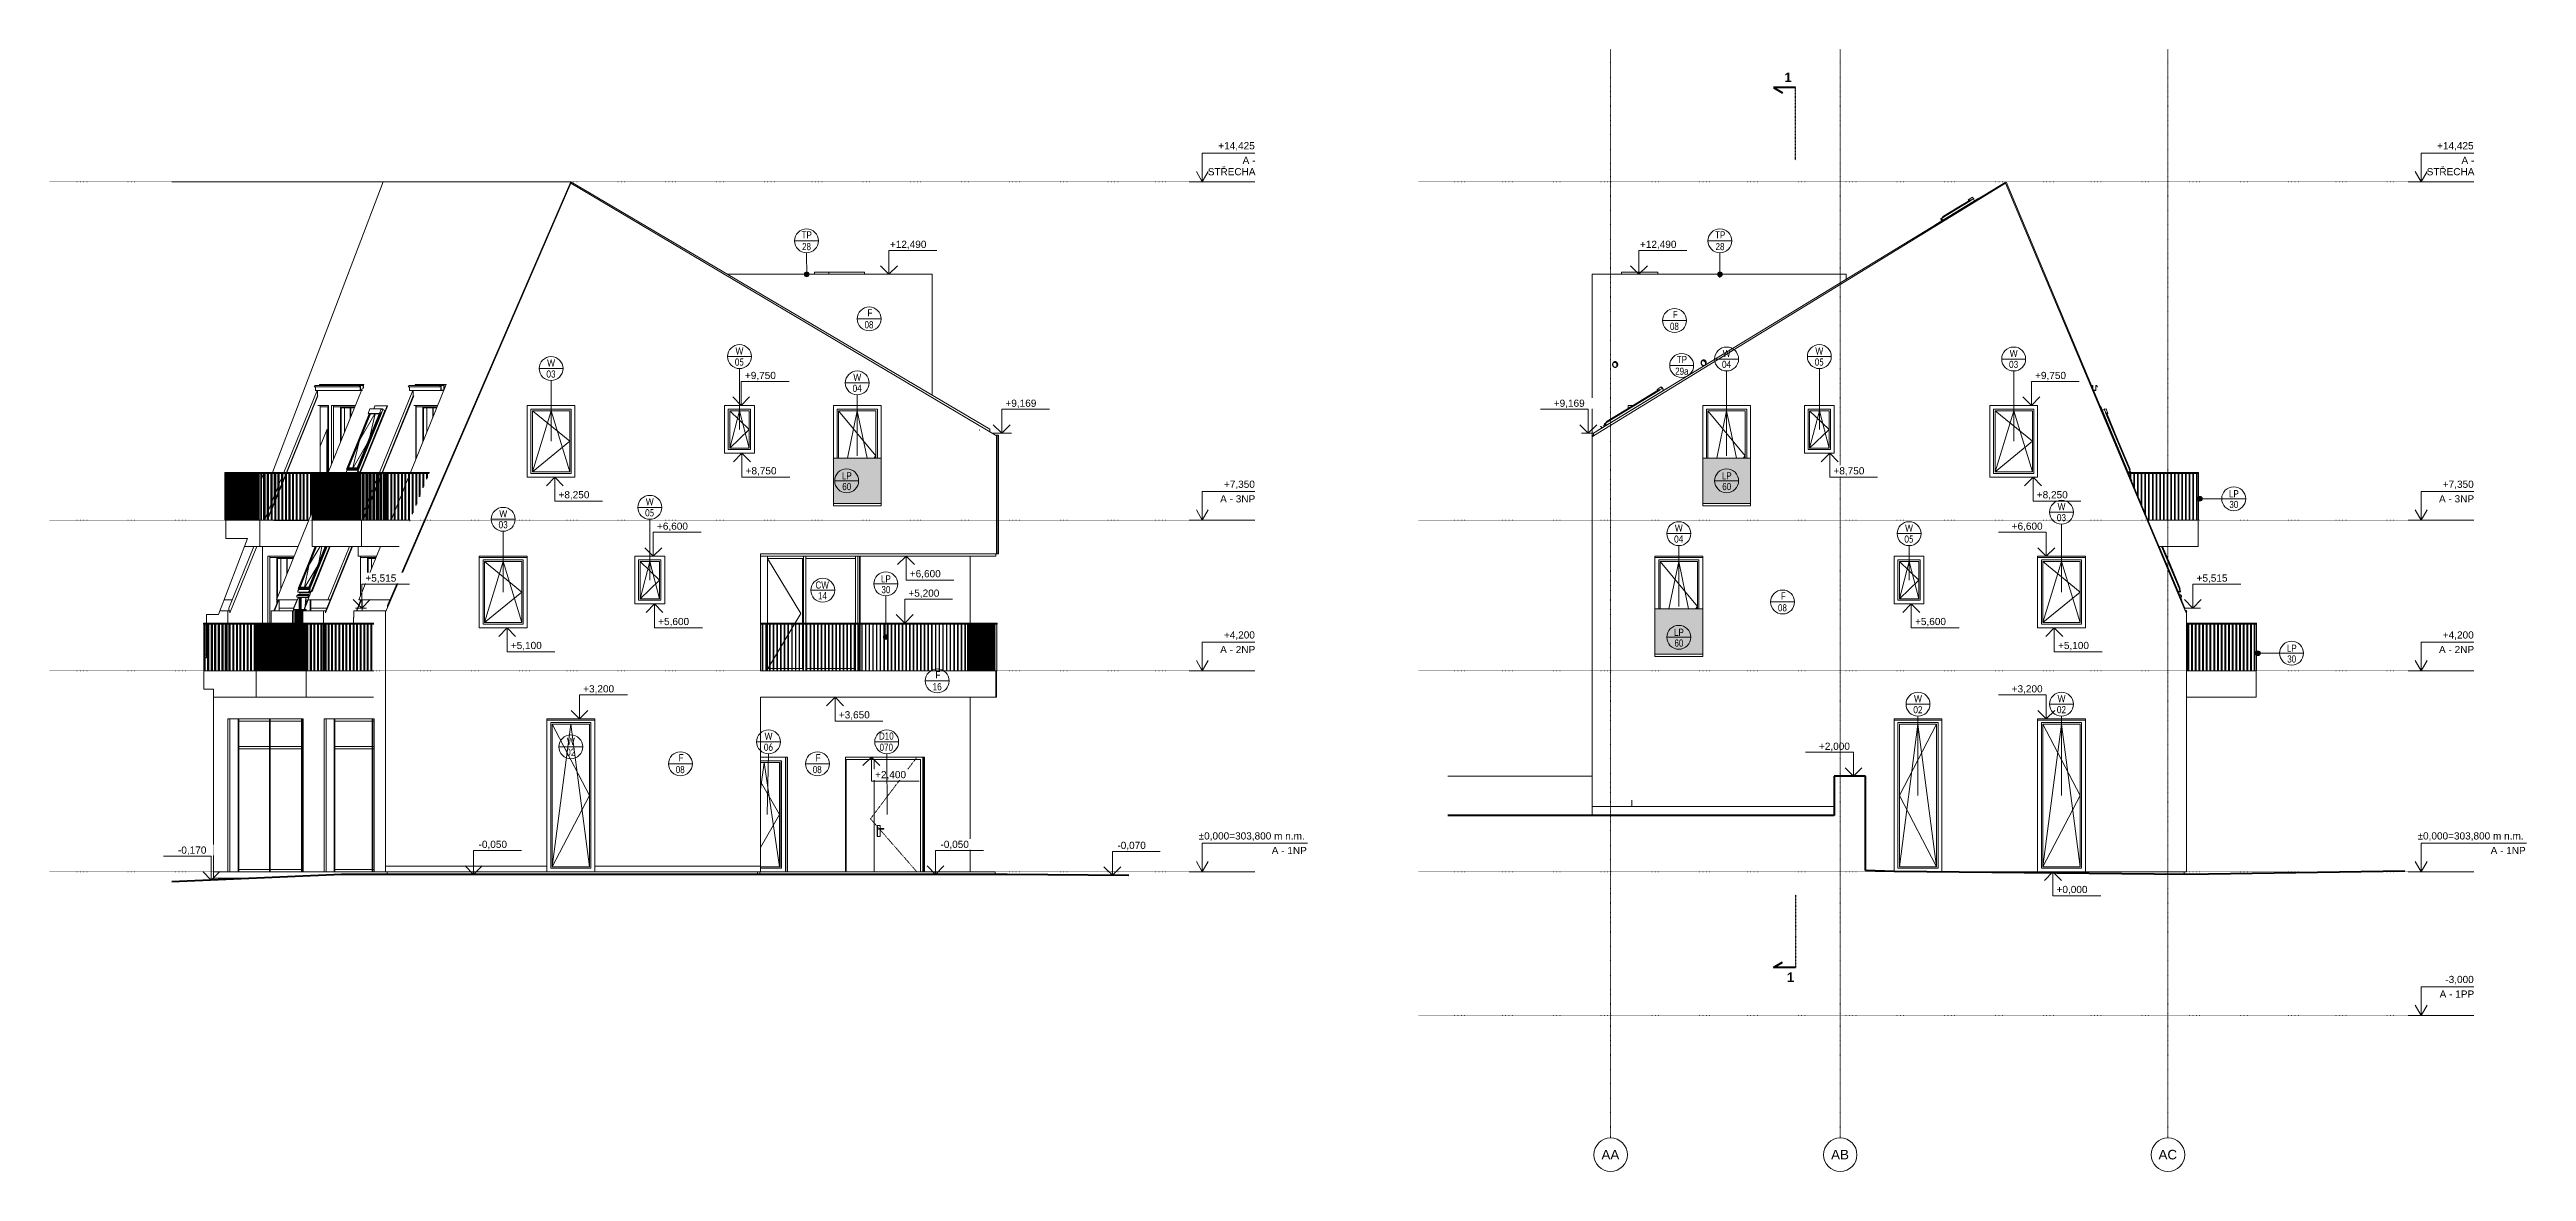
# Model space of a CAD drawing. Header units: millimetres. Extents: x -6736 to 224393, y -6260 to 72638.
# Drawn here: x 74076 to 125848, y -6260 to 17188 of the extents above; entities that cross this region are included whole.
import ezdxf

# ---------------------------------------------------------------- set-up
doc = ezdxf.new("R2010")
doc.units = ezdxf.units.MM
for name, pattern in [('HA_DashDot_10mm-S3mm', [10, 4, -3, 0, -3]), ('HA_DashDot_4mm-S1mm', [4, 2, -1, 0, -1]), ('HA_DashDot_6mm-S2mm', [6, 2, -2, 0, -2]), ('HA_Dot-S4mm', [4, 0, -4])]:
    doc.linetypes.add(name, pattern=pattern)
for name, color, linetype, lineweight in [('A-AREA-____-OTLN', 9, 'Continuous', 25), ('A-CLNG-____-OTLN', 9, 'Continuous', 9), ('A-DETL-____-CNTR', 9, 'HA_DashDot_6mm-S2mm', 9), ('A-DETL-____-OTLN', 9, 'Continuous', 25), ('A-DETL-____-THIN', 9, 'Continuous', 9), ('A-DETL-____-WIDE', 9, 'Continuous', 40), ('A-DETL-GENF-OTLN', 9, 'Continuous', 9), ('A-DOOR-____-IDEN', 9, 'Continuous', 9), ('A-DOOR-____-OTLN', 9, 'Continuous', 9), ('A-DOOR-FRAM-OTLN', 9, 'Continuous', 9), ('A-FLOR-____-OTLN', 9, 'Continuous', 9), ('A-FLOR-____-OVHD', 9, 'HA_DashDot_4mm-S1mm', 25), ('A-FLOR-HRAL-IDEN', 9, 'Continuous', 9), ('A-FLOR-HRAL-OTLN', 9, 'Continuous', 9), ('A-FLOR-LEVL-OTLN', 9, 'Continuous', 9), ('A-GENM-____-IDEN', 9, 'Continuous', 9), ('A-GENM-____-OTLN', 9, 'Continuous', 9), ('A-GLAZ-____-IDEN', 9, 'Continuous', 9), ('A-GLAZ-____-OTLN', 9, 'Continuous', 5), ('A-GLAZ-CURT-OTLN', 9, 'Continuous', 5), ('A-GLAZ-CWMG-OTLN', 9, 'Continuous', 5), ('A-ROOF-____-OTLN', 9, 'Continuous', 9), ('A-WALL-____-IDEN', 9, 'Continuous', 9), ('A-WALL-____-OTLN', 9, 'Continuous', 9), ('G-____-____-DIMS', 9, 'Continuous', 5), ('G-____-____-TEXT', 9, 'Continuous', 5), ('S-GRID-____-IDEN', 9, 'Continuous', 9), ('S-GRID-____-OTLN', 9, 'Continuous', 5)]:
    doc.layers.add(name, color=color, linetype=linetype, lineweight=lineweight)
doc.styles.add('Arial', font='arial.ttf', dxfattribs={"height": 150})
doc.styles.add('Arial_1', font='arial.ttf', dxfattribs={"height": 200})
doc.styles.add('Arial_2', font='arial.ttf', dxfattribs={"width": 0.8, "height": 150})
doc.styles.add('Arial_B', font='arialbd.ttf', dxfattribs={"height": 200})
doc.styles.add('Calibri', font='calibri.ttf', dxfattribs={"width": 0.8, "height": 150})

msp = doc.modelspace()

# ---------------------------------------------------------------- texts
at = {"layer": 'A-DOOR-____-IDEN', "lineweight": 5, "insert": (91426, 2681), "char_height": 150, "width": 346.33, "attachment_point": 1, "style": 'Arial_2'}
msp.add_mtext('070', dxfattribs=at)
at = {"layer": 'A-FLOR-HRAL-IDEN', "lineweight": 5, "char_height": 150, "attachment_point": 1, "style": 'Arial_2'}
for s, insert, width in [('LP', (90638, 8355), 250.13), ('LP', (109031, 8355), 250.13), ('60', (90646, 8130), 230.89), ('60', (109039, 8130), 230.89), ('LP', (108031, 5084), 250.13), ('60', (108039, 4859), 230.89)]:
    msp.add_mtext(s, dxfattribs=dict(at, insert=insert, width=width))
at = {"layer": 'A-FLOR-LEVL-OTLN', "lineweight": 5, "char_height": 150, "attachment_point": 1, "style": 'Arial'}
for s, insert, width in [('+14,425', (98504, 15253), 945.99), ('+14,425', (123980, 15253), 945.99), ('ST', (98286, 14710), 320.67), ('ŘECHA', (98550, 14710), 889.87), ('A -', (99013, 14948), 328.69), ('ST', (123762, 14710), 320.67), ('ŘECHA', (124027, 14710), 889.87), ('A -', (124490, 14948), 328.69), ('A - 3NP', (98544, 7873), 897.89), ('+7,350', (98623, 8178), 801.69), ('A - 3NP', (124020, 7873), 897.89), ('+7,350', (124099, 8178), 801.69), ('A - 2NP', (98544, 4723), 897.89), ('+4,200', (98623, 5028), 801.69), ('A - 2NP', (124020, 4723), 897.89), ('+4,200', (124099, 5028), 801.69), ('±0,000=303,800 m n.m.', (98094, 828), 2749.79), ('A - 1NP', (99622, 523), 897.89), ('±0,000=303,800 m n.m.', (123571, 828), 2749.79), ('A - 1NP', (125099, 523), 897.89), ('A - 1PP', (124033, -2477), 881.86), ('-3,000', (124152, -2172), 737.55)]:
    msp.add_mtext(s, dxfattribs=dict(at, insert=insert, width=width))
at = {"layer": 'A-GENM-____-IDEN', "lineweight": 5, "char_height": 150, "attachment_point": 1, "style": 'Arial_2'}
for s, insert, width in [('TP', (89795, 13390), 256.54), ('28', (89805, 13145), 230.89), ('TP', (108888, 13390), 256.54), ('28', (108899, 13145), 230.89), ('29a', (108054, 10540), 339.92), ('TP', (108088, 10785), 256.54), ('LP', (119630, 7980), 250.13), ('30', (119638, 7755), 230.89), ('LP', (91456, 6200), 250.13), ('30', (91464, 5975), 230.89), ('LP', (120840, 4751), 250.13), ('30', (120848, 4526), 230.89)]:
    msp.add_mtext(s, dxfattribs=dict(at, insert=insert, width=width))
at = {"layer": 'A-GLAZ-____-IDEN', "lineweight": 5, "char_height": 150, "attachment_point": 1, "style": 'Calibri'}
for s, insert, width in [('\\fCalibri|b0|i0|c254|p34|;\\W.8;W', (88413, 10961), 211.65), ('\\fCalibri|b0|i0|c254|p34|;\\W.8;W', (109047, 10911), 211.65), ('\\fCalibri|b0|i0|c254|p34|;\\W.8;W', (110984, 10961), 211.65), ('\\fCalibri|b0|i0|c254|p34|;\\W.8;W', (115047, 10911), 211.65), ('03', (84462, 10482), 243.71), ('\\fCalibri|b0|i0|c254|p34|;\\W.8;W', (84476, 10711), 211.65), ('\\fCalibri|b0|i0|c254|p34|;\\W.8;W', (90876, 10411), 211.65), ('04', (109033, 10682), 243.71), ('05', (110971, 10732), 243.71), ('03', (115033, 10682), 243.71), ('04', (90862, 10182), 243.71), ('\\fCalibri|b0|i0|c254|p34|;\\W.8;W', (86538, 7811), 211.65), ('03', (83462, 7332), 243.71), ('\\fCalibri|b0|i0|c254|p34|;\\W.8;W', (83476, 7561), 211.65), ('\\fCalibri|b0|i0|c254|p34|;\\W.8;W', (108047, 7261), 211.65), ('\\fCalibri|b0|i0|c254|p34|;\\W.8;W', (112859, 7261), 211.65), ('03', (116033, 7480), 243.71), ('04', (108033, 7032), 243.71), ('05', (112846, 7032), 243.71), ('\\fCalibri|b0|i0|c254|p34|;\\W.8;W', (113047, 3695), 211.65), ('02', (113033, 3467), 243.71), ('\\fCalibri|b0|i0|c254|p34|;\\W.8;W', (84889, 2805), 211.65), ('06', (89007, 2682), 243.71), ('\\fCalibri|b0|i0|c254|p34|;\\W.8;W', (89021, 2911), 211.65), ('02', (84875, 2577), 243.71)]:
    msp.add_mtext(s, dxfattribs=dict(at, insert=insert, width=width))
at = {"layer": 'A-WALL-____-IDEN', "lineweight": 5, "char_height": 150, "attachment_point": 1, "style": 'Arial_2'}
for s, insert, width in [('CW', (90086, 6072), 352.74), ('14', (90137, 5848), 230.89)]:
    msp.add_mtext(s, dxfattribs=dict(at, insert=insert, width=width))
at = {"layer": 'G-____-____-TEXT', "color": 7, "lineweight": 9, "attachment_point": 1}
for s, insert, char_height, width, style in [('\\fArial|b1|i0|c254|p34|;1', (110337, 16707), 200, 192.41, 'Arial_B'), ('08', (91111, 11512), 150, 230.89, 'Arial_2'), ('\\fArial|b0|i0|c254|p34|;\\W.8;F', (91172, 11759), 150, 128.27, 'Arial_2'), ('08', (107945, 11478), 150, 230.89, 'Arial_2'), ('\\fArial|b0|i0|c254|p34|;\\W.8;F', (108006, 11725), 150, 128.27, 'Arial_2'), ('\\fArial|b0|i0|c254|p34|;\\W.8;F', (110264, 5843), 150, 128.27, 'Arial_2'), ('08', (110203, 5596), 150, 230.89, 'Arial_2'), ('\\fArial|b0|i0|c254|p34|;\\W.8;F', (92594, 4193), 150, 128.27, 'Arial_2'), ('\\fArial|b0|i0|c254|p34|;\\W.8;1', (92533, 3946), 150, 115.44, 'Arial_2'), ('\\fArial|b0|i0|c254|p34|;\\W.8;6', (92629, 3946), 150, 115.44, 'Arial_2'), ('08', (87165, 2215), 150, 230.89, 'Arial_2'), ('\\fArial|b0|i0|c254|p34|;\\W.8;F', (87225, 2462), 150, 128.27, 'Arial_2'), ('08', (90029, 2215), 150, 230.89, 'Arial_2'), ('\\fArial|b0|i0|c254|p34|;\\W.8;F', (90090, 2462), 150, 128.27, 'Arial_2'), ('\\fArial|b1|i0|c254|p34|;1', (110388, -2101), 200, 192.41, 'Arial_B')]:
    msp.add_mtext(s, dxfattribs=dict(at, insert=insert, char_height=char_height, width=width, style=style))
at = {"layer": 'S-GRID-____-IDEN', "lineweight": 5, "char_height": 200, "attachment_point": 1, "style": 'Arial_1'}
for s, insert, width in [('AA', (106514, -5808), 464.98), ('AB', (111314, -5808), 464.98), ('AC', (118157, -5808), 481.01)]:
    msp.add_mtext(s, dxfattribs=dict(at, insert=insert, width=width))

# ---------------------------------------------------------------- blocks, each defined once
blk = doc.blocks.new('HA_WD_SinglePanel - 1000x3200-2168126-A_pohled východní_DPS pohled')
at = {"layer": 'A-GLAZ-____-OTLN', "color": 250}
for p, q in [((8469, 80), (8469, 3120)), ((8469, 3120), (9309, 3120)), ((9309, 3120), (9309, 80)), ((8499, 3090), (8499, 110)), ((8499, 3090), (9279, 3090)), ((8499, 110), (8889, 3090)), ((8499, 3090), (9279, 1600)), ((8889, 3090), (9279, 110)), ((9279, 110), (9279, 3090)), ((9279, 1600), (8499, 110)), ((9309, 80), (8469, 80)), ((8499, 110), (9279, 110))]:
    blk.add_line(p, q, dxfattribs=at)
blk = doc.blocks.new('HA_WD_SinglePanel - 875x2400-2168138-A_pohled východní_DPS pohled')
at = {"layer": 'A-GLAZ-____-OTLN', "color": 250}
for p, q in [((12850, 2320), (13295, 2320)), ((12850, 2290), (13255, 2290)), ((12850, 1723), (12933, 2290)), ((12933, 2290), (13250, 110)), ((13250, 110), (13250, 2290)), ((13255, 110), (13255, 2290)), ((13284, 80), (13284, 2320)), ((13295, 2320), (13295, 80)), ((13373, 0), (13373, 2400)), ((12850, 1887), (13250, 1200)), ((13250, 1200), (12850, 513)), ((12850, 110), (13255, 110)), ((13295, 80), (12850, 80))]:
    blk.add_line(p, q, dxfattribs=at)
blk = doc.blocks.new('HA_DR_Double_Swing_Solid_FrameButt - In_FAS_1600x2350_1000-2125293-A_pohled východní_DPS pohled')
at = {"layer": 'A-DOOR-____-OTLN', "color": 7}
for p, q in [((14645, 2350), (14645, 0)), ((15226, 2350), (14645, 2350)), ((15226, 0), (15226, 2350)), ((16195, 2350), (15226, 2350)), ((15226, 2350), (15226, 0)), ((16195, 0), (16195, 2350)), ((15294, 740), (15294, 970)), ((15294, 970), (15296, 970)), ((15296, 740), (15294, 740)), ((15296, 970), (15296, 740)), ((15354, 970), (15296, 970)), ((15296, 740), (15354, 740)), ((15313, 907), (15312, 907)), ((15312, 892), (15313, 892)), ((15336, 907), (15323, 907)), ((15323, 892), (15336, 892)), ((15428, 907), (15336, 907)), ((15336, 892), (15428, 892)), ((15354, 907), (15354, 970)), ((15354, 740), (15354, 893))]:
    blk.add_line(p, q, dxfattribs=at)
for start_param, end_param in [(4.712389, 6.283185), (3.141593, 4.712389)]:
    blk.add_ellipse((15428, 900), major_axis=(0, 7.5), ratio=0.247167, start_param=start_param, end_param=end_param, dxfattribs=at)
for points, knots in [([(15330, 900), (15330, 901), (15330, 902), (15331, 903), (15331, 904), (15331, 904), (15331, 905), (15332, 905), (15332, 906), (15333, 906), (15333, 907), (15333, 907), (15334, 907), (15334, 907), (15334, 907), (15335, 907), (15335, 907), (15335, 907), (15336, 907)], [0, 0, 0, 0, 0.0833333, 0.125, 0.1666667, 0.2083333, 0.2291667, 0.25, 0.2916667, 0.3333333, 0.3541667, 0.375, 0.3958333, 0.4166667, 0.4375, 0.4583333, 0.4791667, 0.5, 0.5, 0.5, 0.5]), ([(15336, 892), (15335, 892), (15335, 893), (15335, 893), (15334, 893), (15334, 893), (15334, 893), (15333, 893), (15333, 893), (15333, 894), (15333, 894), (15332, 894), (15332, 895), (15331, 895), (15331, 896), (15331, 896), (15331, 897), (15330, 898), (15330, 899), (15330, 900)], [0.5, 0.5, 0.5, 0.5, 0.5208333, 0.5416667, 0.5625, 0.5833333, 0.6041667, 0.625, 0.6458333, 0.6666667, 0.6875, 0.7083333, 0.75, 0.7708333, 0.7916667, 0.8333333, 0.875, 0.9166667, 1, 1, 1, 1])]:
    blk.add_open_spline(points, degree=3, knots=knots, dxfattribs=at)
at = {"layer": 'A-DOOR-FRAM-OTLN', "color": 7}
for p, q in [((14645, 0), (14645, 2350)), ((14645, 2350), (16195, 2350)), ((16195, 2350), (16195, 0)), ((16244, 2400), (16244, 0))]:
    blk.add_line(p, q, dxfattribs=at)
blk = doc.blocks.new('HA_WD_SinglePanel - 1000x1500-2168128-A_pohled východní_DPS pohled')
at = {"layer": 'A-GLAZ-____-OTLN', "color": 250}
for p, q in [((7056, 5180), (7056, 6520)), ((7056, 6520), (7896, 6520)), ((7086, 6490), (7086, 5210)), ((7086, 6490), (7866, 6490)), ((7086, 5210), (7476, 6490)), ((7086, 6490), (7866, 5850)), ((7476, 6490), (7866, 5210)), ((7866, 5210), (7866, 6490)), ((7896, 6520), (7896, 5180)), ((7866, 5850), (7086, 5210)), ((7896, 5180), (7056, 5180)), ((7086, 5210), (7866, 5210))]:
    blk.add_line(p, q, dxfattribs=at)
blk = doc.blocks.new('HA_WD_SinglePanel - 625x1000-2168130-A_pohled východní_DPS pohled')
at = {"layer": 'A-GLAZ-____-OTLN', "color": 250}
for p, q in [((10306, 5680), (10306, 6520)), ((10306, 6520), (10771, 6520)), ((10336, 6490), (10336, 5710)), ((10336, 6490), (10741, 6490)), ((10336, 5710), (10539, 6490)), ((10336, 6490), (10741, 6100)), ((10539, 6490), (10741, 5710)), ((10741, 5710), (10741, 6490)), ((10771, 6520), (10771, 5680)), ((10741, 6100), (10336, 5710)), ((10336, 5710), (10741, 5710)), ((10771, 5680), (10306, 5680))]:
    blk.add_line(p, q, dxfattribs=at)
blk = doc.blocks.new('HA_WD_SinglePanel - 1000x2100-2168132-A_pohled východní_DPS pohled')
at = {"layer": 'A-GLAZ-____-OTLN', "color": 250}
for p, q in [((14456, 8650), (14456, 9670)), ((14456, 9670), (15296, 9670)), ((14486, 9640), (14486, 8650)), ((14486, 9640), (15266, 9640)), ((14486, 9640), (15266, 8700)), ((14671, 8650), (14876, 9640)), ((14876, 9640), (15081, 8650)), ((15266, 8650), (15266, 9640)), ((15296, 9670), (15296, 8650)), ((15266, 8700), (15225, 8650))]:
    blk.add_line(p, q, dxfattribs=at)
blk = doc.blocks.new('Roof-Windows_VELUX_VFE - VFE size 940x1370 _PK38__67_26-1838227-A_pohled východní_DPS pohled')
at = {"layer": 'A-GLAZ-____-OTLN', "color": 250}
blk.add_line((1248, 4477), (1276, 4477), dxfattribs=at)
blk = doc.blocks.new('Roof-Windows_VELUX_VFE - VFE size 940x1370 _PK38__67_26-2206238-A_pohled východní_DPS pohled')
at = {"layer": 'A-GLAZ-____-OTLN', "color": 250}
for p, q in [((3164, 5775), (3192, 5783)), ((3164, 5742), (3164, 5775)), ((3164, 5775), (3396, 5775)), ((3164, 5742), (3397, 5742)), ((3178, 5784), (3181, 5795)), ((3182, 5783), (3178, 5784)), ((3410, 5784), (3178, 5784)), ((3413, 5795), (3181, 5795)), ((3414, 5783), (3182, 5783)), ((3209, 5742), (3209, 5488)), ((3213, 5838), (3215, 5842)), ((3225, 5834), (3213, 5838)), ((3445, 5838), (3213, 5838)), ((3222, 5742), (3222, 5488)), ((3225, 5488), (3225, 5742)), ((3234, 5742), (3234, 5488)), ((3449, 5830), (3243, 5830)), ((3244, 5488), (3244, 5742)), ((3245, 5742), (3245, 5488)), ((3250, 5488), (3250, 5742)), ((3403, 5737), (3252, 5737)), ((3252, 5737), (3252, 5488)), ((3280, 5737), (3280, 5742)), ((3351, 5737), (3336, 5552)), ((3361, 5613), (3351, 5737)), ((3438, 5787), (3396, 5775)), ((3396, 5775), (3397, 5742)), ((3397, 5775), (3438, 5786)), ((3397, 5742), (3397, 5775)), ((3397, 5759), (3420, 5759)), ((3397, 5742), (3420, 5742)), ((3420, 5742), (3397, 5742)), ((3403, 5759), (3403, 5776)), ((3403, 5717), (3403, 5742)), ((3422, 5777), (3405, 5777)), ((3413, 5795), (3410, 5784)), ((3410, 5784), (3414, 5783)), ((3411, 5785), (3414, 5794)), ((3413, 5784), (3411, 5785)), ((3413, 5784), (3411, 5784)), ((3414, 5788), (3412, 5788)), ((3438, 5786), (3413, 5795)), ((3414, 5788), (3413, 5784)), ((3414, 5794), (3438, 5786)), ((3415, 5787), (3414, 5788)), ((3414, 5783), (3415, 5787)), ((3423, 5780), (3418, 5780)), ((3420, 5743), (3420, 5759)), ((3420, 5759), (3420, 5759)), ((3420, 5759), (3420, 5742)), ((3422, 5777), (3422, 5748)), ((3434, 5777), (3422, 5777)), ((3423, 5777), (3423, 5782)), ((3425, 5782), (3430, 5782)), ((3453, 5853), (3438, 5853)), ((3447, 5842), (3445, 5838)), ((3445, 5838), (3457, 5834)), ((3446, 5839), (3448, 5842)), ((3458, 5835), (3446, 5839)), ((3453, 5853), (3448, 5844)), ((3449, 5844), (3453, 5852)), ((3456, 5846), (3452, 5846)), ((3453, 5852), (3453, 5853)), ((3454, 5845), (3455, 5845)), ((3440, 5459), (3440, 5688))]:
    blk.add_line(p, q, dxfattribs=at)
blk = doc.blocks.new('Railing - 40 x12 mm-1473179-A_pohled východní_DPS pohled')
at = {"layer": 'A-FLOR-HRAL-OTLN'}
for points in [[(2280, 4205), (2280, 5180), (2271, 5180), (2271, 4205)], [(2292, 4205), (2292, 5180), (2280, 5180), (2280, 4205)]]:
    blk.add_hatch(color=256, dxfattribs=at).paths.add_polyline_path(points)
at = {"layer": 'A-FLOR-HRAL-OTLN', "color": 7}
for p, q in [((2271, 4205), (2271, 5180)), ((2292, 5180), (2280, 5180)), ((2280, 5180), (2280, 4205)), ((2292, 4205), (2292, 5180)), ((2280, 4205), (2292, 4205))]:
    blk.add_line(p, q, dxfattribs=at)
blk = doc.blocks.new('Railing - 40 x12 mm-V36-A_pohled východní_DPS pohled')
at = {"layer": 'A-FLOR-HRAL-OTLN'}
for points in [[(1229, 4205), (1236, 4205), (1236, 5180), (1229, 5180), (1229, 4226)], [(1248, 4205), (1248, 5180), (1236, 5180), (1236, 4205)]]:
    blk.add_hatch(color=256, dxfattribs=at).paths.add_polyline_path(points)
at = {"layer": 'A-FLOR-HRAL-OTLN', "color": 7}
for p, q in [((1248, 5180), (1236, 5180)), ((1236, 5180), (1236, 4205)), ((1248, 4205), (1248, 5180)), ((1236, 4205), (1248, 4205))]:
    blk.add_line(p, q, dxfattribs=at)
blk = doc.blocks.new('Railing - 40 x12 mm-V37-A_pohled východní_DPS pohled')
at = {"layer": 'A-FLOR-HRAL-OTLN'}
blk.add_hatch(color=256, dxfattribs=at).paths.add_polyline_path([(1229, 4205), (1229, 5180), (1219, 5180), (1219, 4205)])
blk = doc.blocks.new('Railing - 40 x12 mm-V38-A_pohled východní_DPS pohled')
at = {"layer": 'A-FLOR-HRAL-OTLN'}
blk.add_hatch(color=256, dxfattribs=at).paths.add_polyline_path([(1301, 4205), (1301, 5180), (1294, 5180), (1294, 4205)])
at = {"layer": 'A-FLOR-HRAL-OTLN', "color": 7}
blk.add_line((1294, 4205), (1294, 5180), dxfattribs=at)
blk = doc.blocks.new('Railing - 40 x12 mm-V39-A_pohled východní_DPS pohled')
at = {"layer": 'A-FLOR-HRAL-OTLN'}
blk.add_hatch(color=256, dxfattribs=at).paths.add_polyline_path([(1743, 4205), (1748, 4205), (1748, 5180), (1743, 5180), (1743, 4383)])
blk = doc.blocks.new('Railing - 40 x12 mm-V40-A_pohled východní_DPS pohled')
at = {"layer": 'A-FLOR-HRAL-OTLN', "color": 7}
blk.add_line((1770, 4205), (1770, 5180), dxfattribs=at)
blk = doc.blocks.new('Railing - Railing-1473463-A_pohled východní_DPS pohled')
at = {"layer": 'A-FLOR-HRAL-OTLN'}
blk.add_hatch(color=256, dxfattribs=at).paths.add_polyline_path([(2299, 4200), (2299, 4205), (1219, 4205), (1219, 4200), (2271, 4200)])
at = {"layer": 'A-FLOR-HRAL-OTLN', "color": 7}
for p, q in [((1219, 4205), (2299, 4205)), ((2299, 4200), (1219, 4200))]:
    blk.add_line(p, q, dxfattribs=at)
for name, p in [('Railing - 40 x12 mm-V37-A_pohled východní_DPS pohled', (0, 0)), ('Railing - 40 x12 mm-V36-A_pohled východní_DPS pohled', (0, 0)), ('Railing - 40 x12 mm-V38-A_pohled východní_DPS pohled', (0, 0)), ('Railing - 40 x12 mm-1473179-A_pohled východní_DPS pohled', (-970, 0)), ('Railing - 40 x12 mm-V38-A_pohled východní_DPS pohled', (75, 0)), ('Railing - 40 x12 mm-1473179-A_pohled východní_DPS pohled', (-895, 0)), ('Railing - 40 x12 mm-V38-A_pohled východní_DPS pohled', (149, 0)), ('Railing - 40 x12 mm-1473179-A_pohled východní_DPS pohled', (-821, 0)), ('Railing - 40 x12 mm-V38-A_pohled východní_DPS pohled', (224, 0)), ('Railing - 40 x12 mm-1473179-A_pohled východní_DPS pohled', (-746, 0)), ('Railing - 40 x12 mm-V38-A_pohled východní_DPS pohled', (298, 0)), ('Railing - 40 x12 mm-1473179-A_pohled východní_DPS pohled', (-671, 0)), ('Railing - 40 x12 mm-V38-A_pohled východní_DPS pohled', (373, 0)), ('Railing - 40 x12 mm-1473179-A_pohled východní_DPS pohled', (-597, 0)), ('Railing - 40 x12 mm-V39-A_pohled východní_DPS pohled', (0, 0)), ('Railing - 40 x12 mm-1473179-A_pohled východní_DPS pohled', (-522, 0)), ('Railing - 40 x12 mm-V40-A_pohled východní_DPS pohled', (0, 0)), ('Railing - 40 x12 mm-1473179-A_pohled východní_DPS pohled', (-448, 0)), ('Railing - 40 x12 mm-1473179-A_pohled východní_DPS pohled', (-373, 0)), ('Railing - 40 x12 mm-1473179-A_pohled východní_DPS pohled', (-298, 0)), ('Railing - 40 x12 mm-1473179-A_pohled východní_DPS pohled', (-224, 0)), ('Railing - 40 x12 mm-1473179-A_pohled východní_DPS pohled', (-149, 0)), ('Railing - 40 x12 mm-1473179-A_pohled východní_DPS pohled', (-75, 0)), ('Railing - 40 x12 mm-1473179-A_pohled východní_DPS pohled', (0, 0))]:
    blk.add_blockref(name, p)
blk = doc.blocks.new('Top Rail Type - Top Rail_Internal_-1473487-A_pohled východní_DPS pohled')
at = {"layer": 'A-FLOR-HRAL-OTLN'}
blk.add_hatch(color=256, dxfattribs=at).paths.add_polyline_path([(2299, 5180), (2299, 5200), (1209, 5200), (1209, 5180), (2114, 5180)])
at = {"layer": 'A-FLOR-HRAL-OTLN', "color": 7}
for p, q in [((2299, 5180), (1219, 5180)), ((2299, 5200), (1274, 5200))]:
    blk.add_line(p, q, dxfattribs=at)
blk = doc.blocks.new('Railing - 40 x12 mm-V41-A_pohled východní_DPS pohled')
at = {"layer": 'A-FLOR-HRAL-OTLN'}
for points in [[(3340, 4205), (3340, 5180), (3337, 5180), (3337, 4205)], [(3350, 4205), (3366, 4205), (3366, 5180), (3340, 5180), (3340, 4205)]]:
    blk.add_hatch(color=256, dxfattribs=at).paths.add_polyline_path(points)
at = {"layer": 'A-FLOR-HRAL-OTLN', "color": 7}
for p, q in [((3340, 5180), (3337, 5180)), ((3337, 5180), (3337, 4205)), ((3340, 4205), (3340, 5180)), ((3337, 4205), (3340, 4205))]:
    blk.add_line(p, q, dxfattribs=at)
blk = doc.blocks.new('Railing - 40 x12 mm-V42-A_pohled východní_DPS pohled')
at = {"layer": 'A-FLOR-HRAL-OTLN'}
blk.add_hatch(color=256, dxfattribs=at).paths.add_polyline_path([(3392, 4205), (3392, 5180), (3388, 5180), (3388, 4205)])
at = {"layer": 'A-FLOR-HRAL-OTLN', "color": 7}
blk.add_line((3392, 4205), (3392, 5180), dxfattribs=at)
blk = doc.blocks.new('Railing - Railing-1473502-A_pohled východní_DPS pohled')
at = {"layer": 'A-FLOR-HRAL-OTLN'}
for points in [[(3286, 4200), (3350, 4200), (3350, 4205), (2299, 4205), (2299, 4200), (3208, 4200)], [(3677, 4200), (4769, 4200), (4769, 4205), (3350, 4205), (3350, 4200), (3521, 4200)]]:
    blk.add_hatch(color=256, dxfattribs=at).paths.add_polyline_path(points)
at = {"layer": 'A-FLOR-HRAL-OTLN', "color": 7}
for p, q in [((2299, 4200), (2299, 4205)), ((2299, 4205), (2426, 4205)), ((3350, 4200), (2299, 4200)), ((2427, 4205), (3350, 4205)), ((3350, 4200), (3350, 4205)), ((3350, 4205), (4769, 4205)), ((4769, 4200), (3350, 4200))]:
    blk.add_line(p, q, dxfattribs=at)
for name, p in [('Railing - 40 x12 mm-V41-A_pohled východní_DPS pohled', (-1028, 0)), ('Railing - 40 x12 mm-V41-A_pohled východní_DPS pohled', (-1009, 0)), ('Railing - 40 x12 mm-V41-A_pohled východní_DPS pohled', (-990, 0)), ('Railing - 40 x12 mm-V41-A_pohled východní_DPS pohled', (-971, 0)), ('Railing - 40 x12 mm-V41-A_pohled východní_DPS pohled', (-952, 0)), ('Railing - 40 x12 mm-V41-A_pohled východní_DPS pohled', (-933, 0)), ('Railing - 40 x12 mm-V41-A_pohled východní_DPS pohled', (-914, 0)), ('Railing - 40 x12 mm-V41-A_pohled východní_DPS pohled', (-894, 0)), ('Railing - 40 x12 mm-V41-A_pohled východní_DPS pohled', (-875, 0)), ('Railing - 40 x12 mm-V41-A_pohled východní_DPS pohled', (-856, 0)), ('Railing - 40 x12 mm-V41-A_pohled východní_DPS pohled', (-837, 0)), ('Railing - 40 x12 mm-V41-A_pohled východní_DPS pohled', (-818, 0)), ('Railing - 40 x12 mm-V41-A_pohled východní_DPS pohled', (-799, 0)), ('Railing - 40 x12 mm-V41-A_pohled východní_DPS pohled', (-780, 0)), ('Railing - 40 x12 mm-V41-A_pohled východní_DPS pohled', (-761, 0)), ('Railing - 40 x12 mm-V41-A_pohled východní_DPS pohled', (-742, 0)), ('Railing - 40 x12 mm-V41-A_pohled východní_DPS pohled', (-723, 0)), ('Railing - 40 x12 mm-V41-A_pohled východní_DPS pohled', (-704, 0)), ('Railing - 40 x12 mm-V41-A_pohled východní_DPS pohled', (-685, 0)), ('Railing - 40 x12 mm-V41-A_pohled východní_DPS pohled', (-666, 0)), ('Railing - 40 x12 mm-V41-A_pohled východní_DPS pohled', (-647, 0)), ('Railing - 40 x12 mm-V41-A_pohled východní_DPS pohled', (-628, 0)), ('Railing - 40 x12 mm-V41-A_pohled východní_DPS pohled', (-609, 0)), ('Railing - 40 x12 mm-V41-A_pohled východní_DPS pohled', (-590, 0)), ('Railing - 40 x12 mm-V41-A_pohled východní_DPS pohled', (-571, 0)), ('Railing - 40 x12 mm-V41-A_pohled východní_DPS pohled', (-552, 0)), ('Railing - 40 x12 mm-V41-A_pohled východní_DPS pohled', (-533, 0)), ('Railing - 40 x12 mm-V41-A_pohled východní_DPS pohled', (-514, 0)), ('Railing - 40 x12 mm-V41-A_pohled východní_DPS pohled', (-495, 0)), ('Railing - 40 x12 mm-V41-A_pohled východní_DPS pohled', (-476, 0)), ('Railing - 40 x12 mm-V41-A_pohled východní_DPS pohled', (-457, 0)), ('Railing - 40 x12 mm-V41-A_pohled východní_DPS pohled', (-438, 0)), ('Railing - 40 x12 mm-V41-A_pohled východní_DPS pohled', (-419, 0)), ('Railing - 40 x12 mm-V41-A_pohled východní_DPS pohled', (-400, 0)), ('Railing - 40 x12 mm-V41-A_pohled východní_DPS pohled', (-381, 0)), ('Railing - 40 x12 mm-V41-A_pohled východní_DPS pohled', (-362, 0)), ('Railing - 40 x12 mm-V41-A_pohled východní_DPS pohled', (-343, 0)), ('Railing - 40 x12 mm-V41-A_pohled východní_DPS pohled', (-324, 0)), ('Railing - 40 x12 mm-V41-A_pohled východní_DPS pohled', (-305, 0)), ('Railing - 40 x12 mm-V41-A_pohled východní_DPS pohled', (-285, 0)), ('Railing - 40 x12 mm-V41-A_pohled východní_DPS pohled', (-266, 0)), ('Railing - 40 x12 mm-V41-A_pohled východní_DPS pohled', (-247, 0)), ('Railing - 40 x12 mm-V41-A_pohled východní_DPS pohled', (-228, 0)), ('Railing - 40 x12 mm-V41-A_pohled východní_DPS pohled', (-209, 0)), ('Railing - 40 x12 mm-V41-A_pohled východní_DPS pohled', (-190, 0)), ('Railing - 40 x12 mm-V41-A_pohled východní_DPS pohled', (-171, 0)), ('Railing - 40 x12 mm-V41-A_pohled východní_DPS pohled', (-152, 0)), ('Railing - 40 x12 mm-V41-A_pohled východní_DPS pohled', (-133, 0)), ('Railing - 40 x12 mm-V41-A_pohled východní_DPS pohled', (-114, 0)), ('Railing - 40 x12 mm-V41-A_pohled východní_DPS pohled', (-95, 0)), ('Railing - 40 x12 mm-V41-A_pohled východní_DPS pohled', (-76, 0)), ('Railing - 40 x12 mm-V41-A_pohled východní_DPS pohled', (-57, 0)), ('Railing - 40 x12 mm-V41-A_pohled východní_DPS pohled', (-38, 0)), ('Railing - 40 x12 mm-V41-A_pohled východní_DPS pohled', (-19, 0)), ('Railing - 40 x12 mm-V41-A_pohled východní_DPS pohled', (0, 0)), ('Railing - 40 x12 mm-1473179-A_pohled východní_DPS pohled', (1096, 0)), ('Railing - 40 x12 mm-V42-A_pohled východní_DPS pohled', (0, 0)), ('Railing - 40 x12 mm-1473179-A_pohled východní_DPS pohled', (1171, 0)), ('Railing - 40 x12 mm-V42-A_pohled východní_DPS pohled', (75, 0)), ('Railing - 40 x12 mm-1473179-A_pohled východní_DPS pohled', (1245, 0)), ('Railing - 40 x12 mm-V42-A_pohled východní_DPS pohled', (149, 0)), ('Railing - 40 x12 mm-1473179-A_pohled východní_DPS pohled', (1320, 0)), ('Railing - 40 x12 mm-V42-A_pohled východní_DPS pohled', (224, 0)), ('Railing - 40 x12 mm-1473179-A_pohled východní_DPS pohled', (1394, 0)), ('Railing - 40 x12 mm-V42-A_pohled východní_DPS pohled', (298, 0)), ('Railing - 40 x12 mm-1473179-A_pohled východní_DPS pohled', (1469, 0)), ('Railing - 40 x12 mm-V42-A_pohled východní_DPS pohled', (373, 0)), ('Railing - 40 x12 mm-V42-A_pohled východní_DPS pohled', (380, 0)), ('Railing - 40 x12 mm-1473179-A_pohled východní_DPS pohled', (1544, 0)), ('Railing - 40 x12 mm-1473179-A_pohled východní_DPS pohled', (1618, 0)), ('Railing - 40 x12 mm-1473179-A_pohled východní_DPS pohled', (1693, 0)), ('Railing - 40 x12 mm-1473179-A_pohled východní_DPS pohled', (1767, 0)), ('Railing - 40 x12 mm-1473179-A_pohled východní_DPS pohled', (1842, 0)), ('Railing - 40 x12 mm-1473179-A_pohled východní_DPS pohled', (1917, 0)), ('Railing - 40 x12 mm-1473179-A_pohled východní_DPS pohled', (1991, 0)), ('Railing - 40 x12 mm-1473179-A_pohled východní_DPS pohled', (2066, 0)), ('Railing - 40 x12 mm-1473179-A_pohled východní_DPS pohled', (2140, 0)), ('Railing - 40 x12 mm-1473179-A_pohled východní_DPS pohled', (2215, 0)), ('Railing - 40 x12 mm-1473179-A_pohled východní_DPS pohled', (2290, 0)), ('Railing - 40 x12 mm-1473179-A_pohled východní_DPS pohled', (2364, 0)), ('Railing - 40 x12 mm-1473179-A_pohled východní_DPS pohled', (2439, 0))]:
    blk.add_blockref(name, p)
blk = doc.blocks.new('Top Rail Type - Top Rail_Internal_-1473526-A_pohled východní_DPS pohled')
at = {"layer": 'A-FLOR-HRAL-OTLN'}
for points in [[(3286, 5180), (3350, 5180), (3350, 5200), (2299, 5200), (2299, 5180), (3208, 5180)], [(4769, 5180), (4769, 5200), (3350, 5200), (3350, 5180), (4615, 5180)]]:
    blk.add_hatch(color=256, dxfattribs=at).paths.add_polyline_path(points)
at = {"layer": 'A-FLOR-HRAL-OTLN', "color": 7}
for p, q in [((2299, 5180), (2299, 5200)), ((3350, 5200), (2299, 5200)), ((2426, 5180), (2299, 5180)), ((3350, 5180), (2427, 5180)), ((3350, 5180), (3350, 5200)), ((4769, 5200), (3350, 5200)), ((4769, 5180), (3350, 5180))]:
    blk.add_line(p, q, dxfattribs=at)
blk = doc.blocks.new('Railing - 40 x12 mm-V43-A_pohled východní_DPS pohled')
at = {"layer": 'A-FLOR-HRAL-OTLN'}
for points in [[(17182, 4205), (17182, 5180), (17179, 5180), (17179, 4205)], [(17182, 4205), (17198, 4205), (17198, 5180), (17182, 5180), (17182, 4383)]]:
    blk.add_hatch(color=256, dxfattribs=at).paths.add_polyline_path(points)
at = {"layer": 'A-FLOR-HRAL-OTLN', "color": 7}
for p, q in [((17179, 5180), (17179, 4205)), ((17182, 4205), (17182, 5180))]:
    blk.add_line(p, q, dxfattribs=at)
blk = doc.blocks.new('Railing - 40 x12 mm-V44-A_pohled východní_DPS pohled')
at = {"layer": 'A-FLOR-HRAL-OTLN'}
for points in [[(17600, 4205), (17600, 5180), (17598, 5180), (17598, 4205)], [(17600, 4205), (17616, 4205), (17616, 5180), (17600, 5180), (17600, 4383)]]:
    blk.add_hatch(color=256, dxfattribs=at).paths.add_polyline_path(points)
at = {"layer": 'A-FLOR-HRAL-OTLN', "color": 7}
blk.add_line((17600, 4205), (17600, 5180), dxfattribs=at)
blk = doc.blocks.new('Railing - 40 x12 mm-V45-A_pohled východní_DPS pohled')
at = {"layer": 'A-FLOR-HRAL-OTLN'}
blk.add_hatch(color=256, dxfattribs=at).paths.add_polyline_path([(17791, 4205), (17791, 5180), (17753, 5180), (17753, 4205)])
at = {"layer": 'A-FLOR-HRAL-OTLN', "color": 7}
for p, q in [((17753, 4205), (17753, 5180)), ((17791, 5180), (17791, 4205))]:
    blk.add_line(p, q, dxfattribs=at)
blk = doc.blocks.new('Railing - 40 x12 mm-V46-A_pohled východní_DPS pohled')
at = {"layer": 'A-FLOR-HRAL-OTLN'}
blk.add_hatch(color=256, dxfattribs=at).paths.add_polyline_path([(17741, 4205), (17752, 4205), (17752, 5180), (17740, 5180), (17740, 4205)])
at = {"layer": 'A-FLOR-HRAL-OTLN', "color": 7}
for p, q in [((17752, 5180), (17740, 5180)), ((17740, 5180), (17740, 4205)), ((17752, 4205), (17752, 5180)), ((17740, 4205), (17752, 4205))]:
    blk.add_line(p, q, dxfattribs=at)
blk = doc.blocks.new('Railing - Railing-1473541-A_pohled východní_DPS pohled')
at = {"layer": 'A-FLOR-HRAL-OTLN'}
blk.add_hatch(color=256, dxfattribs=at).paths.add_polyline_path([(12850, 4200), (17798, 4200), (17798, 4205), (12850, 4205)])
at = {"layer": 'A-FLOR-HRAL-OTLN', "color": 7}
for p, q in [((12850, 4205), (17798, 4205)), ((17798, 4200), (17772, 4200)), ((17798, 4200), (17798, 4205))]:
    blk.add_line(p, q, dxfattribs=at)
for name, p in [('Railing - 40 x12 mm-V46-A_pohled východní_DPS pohled', (-4851, 0)), ('Railing - 40 x12 mm-V46-A_pohled východní_DPS pohled', (-4774, 0)), ('Railing - 40 x12 mm-V46-A_pohled východní_DPS pohled', (-4697, 0)), ('Railing - 40 x12 mm-V46-A_pohled východní_DPS pohled', (-4620, 0)), ('Railing - 40 x12 mm-V46-A_pohled východní_DPS pohled', (-4543, 0)), ('Railing - 40 x12 mm-V46-A_pohled východní_DPS pohled', (-4466, 0)), ('Railing - 40 x12 mm-V46-A_pohled východní_DPS pohled', (-4389, 0)), ('Railing - 40 x12 mm-V46-A_pohled východní_DPS pohled', (-4312, 0)), ('Railing - 40 x12 mm-V46-A_pohled východní_DPS pohled', (-4235, 0)), ('Railing - 40 x12 mm-V46-A_pohled východní_DPS pohled', (-4158, 0)), ('Railing - 40 x12 mm-V46-A_pohled východní_DPS pohled', (-4081, 0)), ('Railing - 40 x12 mm-V46-A_pohled východní_DPS pohled', (-4004, 0)), ('Railing - 40 x12 mm-V46-A_pohled východní_DPS pohled', (-3927, 0)), ('Railing - 40 x12 mm-V46-A_pohled východní_DPS pohled', (-3850, 0)), ('Railing - 40 x12 mm-V46-A_pohled východní_DPS pohled', (-3773, 0)), ('Railing - 40 x12 mm-V46-A_pohled východní_DPS pohled', (-3696, 0)), ('Railing - 40 x12 mm-V46-A_pohled východní_DPS pohled', (-3619, 0)), ('Railing - 40 x12 mm-V46-A_pohled východní_DPS pohled', (-3542, 0)), ('Railing - 40 x12 mm-V46-A_pohled východní_DPS pohled', (-3465, 0)), ('Railing - 40 x12 mm-V46-A_pohled východní_DPS pohled', (-3388, 0)), ('Railing - 40 x12 mm-V46-A_pohled východní_DPS pohled', (-3311, 0)), ('Railing - 40 x12 mm-V46-A_pohled východní_DPS pohled', (-3234, 0)), ('Railing - 40 x12 mm-V46-A_pohled východní_DPS pohled', (-3157, 0)), ('Railing - 40 x12 mm-V46-A_pohled východní_DPS pohled', (-3080, 0)), ('Railing - 40 x12 mm-V46-A_pohled východní_DPS pohled', (-3003, 0)), ('Railing - 40 x12 mm-V46-A_pohled východní_DPS pohled', (-2926, 0)), ('Railing - 40 x12 mm-V46-A_pohled východní_DPS pohled', (-2849, 0)), ('Railing - 40 x12 mm-V46-A_pohled východní_DPS pohled', (-2772, 0)), ('Railing - 40 x12 mm-V46-A_pohled východní_DPS pohled', (-2695, 0)), ('Railing - 40 x12 mm-V46-A_pohled východní_DPS pohled', (-2618, 0)), ('Railing - 40 x12 mm-V46-A_pohled východní_DPS pohled', (-2541, 0)), ('Railing - 40 x12 mm-V46-A_pohled východní_DPS pohled', (-2464, 0)), ('Railing - 40 x12 mm-V46-A_pohled východní_DPS pohled', (-2387, 0)), ('Railing - 40 x12 mm-V46-A_pohled východní_DPS pohled', (-2310, 0)), ('Railing - 40 x12 mm-V46-A_pohled východní_DPS pohled', (-2233, 0)), ('Railing - 40 x12 mm-V46-A_pohled východní_DPS pohled', (-2156, 0)), ('Railing - 40 x12 mm-V46-A_pohled východní_DPS pohled', (-2079, 0)), ('Railing - 40 x12 mm-V46-A_pohled východní_DPS pohled', (-2002, 0)), ('Railing - 40 x12 mm-V46-A_pohled východní_DPS pohled', (-1925, 0)), ('Railing - 40 x12 mm-V46-A_pohled východní_DPS pohled', (-1848, 0)), ('Railing - 40 x12 mm-V46-A_pohled východní_DPS pohled', (-1771, 0)), ('Railing - 40 x12 mm-V46-A_pohled východní_DPS pohled', (-1694, 0)), ('Railing - 40 x12 mm-V46-A_pohled východní_DPS pohled', (-1617, 0)), ('Railing - 40 x12 mm-V46-A_pohled východní_DPS pohled', (-1540, 0)), ('Railing - 40 x12 mm-V46-A_pohled východní_DPS pohled', (-1463, 0)), ('Railing - 40 x12 mm-V46-A_pohled východní_DPS pohled', (-1386, 0)), ('Railing - 40 x12 mm-V46-A_pohled východní_DPS pohled', (-1309, 0)), ('Railing - 40 x12 mm-V46-A_pohled východní_DPS pohled', (-1232, 0)), ('Railing - 40 x12 mm-V46-A_pohled východní_DPS pohled', (-1155, 0)), ('Railing - 40 x12 mm-V46-A_pohled východní_DPS pohled', (-1078, 0)), ('Railing - 40 x12 mm-V46-A_pohled východní_DPS pohled', (-1001, 0)), ('Railing - 40 x12 mm-V46-A_pohled východní_DPS pohled', (-924, 0)), ('Railing - 40 x12 mm-V46-A_pohled východní_DPS pohled', (-847, 0)), ('Railing - 40 x12 mm-V46-A_pohled východní_DPS pohled', (-770, 0)), ('Railing - 40 x12 mm-V46-A_pohled východní_DPS pohled', (-693, 0)), ('Railing - 40 x12 mm-V46-A_pohled východní_DPS pohled', (-616, 0)), ('Railing - 40 x12 mm-V43-A_pohled východní_DPS pohled', (0, 0)), ('Railing - 40 x12 mm-V43-A_pohled východní_DPS pohled', (19, 0)), ('Railing - 40 x12 mm-V46-A_pohled východní_DPS pohled', (-539, 0)), ('Railing - 40 x12 mm-V43-A_pohled východní_DPS pohled', (38, 0)), ('Railing - 40 x12 mm-V43-A_pohled východní_DPS pohled', (57, 0)), ('Railing - 40 x12 mm-V43-A_pohled východní_DPS pohled', (76, 0)), ('Railing - 40 x12 mm-V43-A_pohled východní_DPS pohled', (95, 0)), ('Railing - 40 x12 mm-V46-A_pohled východní_DPS pohled', (-462, 0)), ('Railing - 40 x12 mm-V43-A_pohled východní_DPS pohled', (114, 0)), ('Railing - 40 x12 mm-V43-A_pohled východní_DPS pohled', (133, 0)), ('Railing - 40 x12 mm-V43-A_pohled východní_DPS pohled', (152, 0)), ('Railing - 40 x12 mm-V43-A_pohled východní_DPS pohled', (171, 0)), ('Railing - 40 x12 mm-V46-A_pohled východní_DPS pohled', (-385, 0)), ('Railing - 40 x12 mm-V43-A_pohled východní_DPS pohled', (190, 0)), ('Railing - 40 x12 mm-V43-A_pohled východní_DPS pohled', (209, 0)), ('Railing - 40 x12 mm-V43-A_pohled východní_DPS pohled', (228, 0)), ('Railing - 40 x12 mm-V43-A_pohled východní_DPS pohled', (247, 0)), ('Railing - 40 x12 mm-V46-A_pohled východní_DPS pohled', (-308, 0)), ('Railing - 40 x12 mm-V43-A_pohled východní_DPS pohled', (266, 0)), ('Railing - 40 x12 mm-V43-A_pohled východní_DPS pohled', (285, 0)), ('Railing - 40 x12 mm-V43-A_pohled východní_DPS pohled', (305, 0)), ('Railing - 40 x12 mm-V43-A_pohled východní_DPS pohled', (324, 0)), ('Railing - 40 x12 mm-V46-A_pohled východní_DPS pohled', (-231, 0)), ('Railing - 40 x12 mm-V43-A_pohled východní_DPS pohled', (343, 0)), ('Railing - 40 x12 mm-V43-A_pohled východní_DPS pohled', (362, 0)), ('Railing - 40 x12 mm-V43-A_pohled východní_DPS pohled', (381, 0)), ('Railing - 40 x12 mm-V43-A_pohled východní_DPS pohled', (400, 0)), ('Railing - 40 x12 mm-V46-A_pohled východní_DPS pohled', (-154, 0)), ('Railing - 40 x12 mm-V44-A_pohled východní_DPS pohled', (0, 0)), ('Railing - 40 x12 mm-V43-A_pohled východní_DPS pohled', (438, 0)), ('Railing - 40 x12 mm-V43-A_pohled východní_DPS pohled', (457, 0)), ('Railing - 40 x12 mm-V43-A_pohled východní_DPS pohled', (476, 0)), ('Railing - 40 x12 mm-V46-A_pohled východní_DPS pohled', (-77, 0)), ('Railing - 40 x12 mm-V44-A_pohled východní_DPS pohled', (76, 0)), ('Railing - 40 x12 mm-V43-A_pohled východní_DPS pohled', (514, 0)), ('Railing - 40 x12 mm-V43-A_pohled východní_DPS pohled', (533, 0)), ('Railing - 40 x12 mm-V43-A_pohled východní_DPS pohled', (552, 0)), ('Railing - 40 x12 mm-V46-A_pohled východní_DPS pohled', (0, 0)), ('Railing - 40 x12 mm-V45-A_pohled východní_DPS pohled', (0, 0))]:
    blk.add_blockref(name, p)
blk = doc.blocks.new('Top Rail Type - Top Rail_Internal_-1473574-A_pohled východní_DPS pohled')
at = {"layer": 'A-FLOR-HRAL-OTLN'}
blk.add_hatch(color=256, dxfattribs=at).paths.add_polyline_path([(17429, 5180), (17798, 5180), (17798, 5200), (12850, 5200), (12850, 5180), (17116, 5180)])
at = {"layer": 'A-FLOR-HRAL-OTLN', "color": 7}
for p, q in [((17798, 5200), (12850, 5200)), ((17798, 5180), (12850, 5180)), ((17798, 5180), (17798, 5200))]:
    blk.add_line(p, q, dxfattribs=at)
blk = doc.blocks.new('Railing - 40 x12 mm-V47-A_pohled východní_DPS pohled')
at = {"layer": 'A-FLOR-HRAL-OTLN'}
for points in [[(3445, 7436), (3455, 7460), (3455, 8330), (3445, 8330), (3445, 7476)], [(3455, 7460), (3467, 7489), (3467, 8330), (3455, 8330), (3455, 7508)]]:
    blk.add_hatch(color=256, dxfattribs=at).paths.add_polyline_path(points)
at = {"layer": 'A-FLOR-HRAL-OTLN', "color": 7}
for p, q in [((3445, 7436), (3445, 8330)), ((3467, 8330), (3455, 8330)), ((3455, 8330), (3455, 7460)), ((3467, 7489), (3467, 8330))]:
    blk.add_line(p, q, dxfattribs=at)
blk = doc.blocks.new('Railing - 40 x12 mm-V48-A_pohled východní_DPS pohled')
at = {"layer": 'A-FLOR-HRAL-OTLN'}
blk.add_hatch(color=256, dxfattribs=at).paths.add_polyline_path([(2625, 7355), (2625, 8330), (2617, 8330), (2617, 7530), (2622, 7530), (2622, 7355)])
at = {"layer": 'A-FLOR-HRAL-OTLN', "color": 7}
blk.add_line((2617, 7530), (2617, 8330), dxfattribs=at)
blk = doc.blocks.new('Railing - 40 x12 mm-V49-A_pohled východní_DPS pohled')
at = {"layer": 'A-FLOR-HRAL-OTLN'}
blk.add_hatch(color=256, dxfattribs=at).paths.add_polyline_path([(2699, 7355), (2699, 8330), (2691, 8330), (2691, 7714), (2696, 7714), (2696, 7355)])
at = {"layer": 'A-FLOR-HRAL-OTLN', "color": 7}
blk.add_line((2691, 7714), (2691, 8330), dxfattribs=at)
blk = doc.blocks.new('Railing - 40 x12 mm-V50-A_pohled východní_DPS pohled')
at = {"layer": 'A-FLOR-HRAL-OTLN'}
blk.add_hatch(color=256, dxfattribs=at).paths.add_polyline_path([(2774, 7355), (2774, 8330), (2766, 8330), (2766, 7898), (2771, 7898), (2771, 7355)])
at = {"layer": 'A-FLOR-HRAL-OTLN', "color": 7}
blk.add_line((2766, 7898), (2766, 8330), dxfattribs=at)
blk = doc.blocks.new('Railing - 40 x12 mm-V51-A_pohled východní_DPS pohled')
at = {"layer": 'A-FLOR-HRAL-OTLN'}
blk.add_hatch(color=256, dxfattribs=at).paths.add_polyline_path([(2849, 7355), (2849, 8330), (2840, 8330), (2840, 8081), (2845, 8081), (2845, 7355)])
at = {"layer": 'A-FLOR-HRAL-OTLN', "color": 7}
blk.add_line((2840, 8081), (2840, 8330), dxfattribs=at)
blk = doc.blocks.new('Railing - 40 x12 mm-V52-A_pohled východní_DPS pohled')
at = {"layer": 'A-FLOR-HRAL-OTLN'}
blk.add_hatch(color=256, dxfattribs=at).paths.add_polyline_path([(2923, 7355), (2923, 8330), (2915, 8330), (2915, 8265), (2920, 8265), (2920, 7355)])
at = {"layer": 'A-FLOR-HRAL-OTLN', "color": 7}
blk.add_line((2915, 8265), (2915, 8330), dxfattribs=at)
blk = doc.blocks.new('Railing - Railing-1473627-A_pohled východní_DPS pohled')
at = {"layer": 'A-FLOR-HRAL-OTLN'}
for points in [[(1654, 7350), (2380, 7350), (2380, 7355), (1654, 7355), (1654, 7352)], [(2739, 7350), (3410, 7350), (3412, 7355), (2380, 7355), (2380, 7350), (2583, 7350)]]:
    blk.add_hatch(color=256, dxfattribs=at).paths.add_polyline_path(points)
at = {"layer": 'A-FLOR-HRAL-OTLN', "color": 7}
for p, q in [((1654, 7355), (1802, 7355)), ((2380, 7350), (1678, 7350)), ((1802, 7355), (2380, 7355)), ((2380, 7350), (2380, 7355)), ((2380, 7355), (3412, 7355)), ((3410, 7350), (2380, 7350))]:
    blk.add_line(p, q, dxfattribs=at)
for name, p in [('Railing - 40 x12 mm-V41-A_pohled východní_DPS pohled', (-1671, 3150)), ('Railing - 40 x12 mm-V37-A_pohled východní_DPS pohled', (447, 3150)), ('Railing - 40 x12 mm-V41-A_pohled východní_DPS pohled', (-1652, 3150)), ('Railing - 40 x12 mm-V41-A_pohled východní_DPS pohled', (-1633, 3150)), ('Railing - 40 x12 mm-V41-A_pohled východní_DPS pohled', (-1614, 3150)), ('Railing - 40 x12 mm-V41-A_pohled východní_DPS pohled', (-1595, 3150)), ('Railing - 40 x12 mm-V41-A_pohled východní_DPS pohled', (-1576, 3150)), ('Railing - 40 x12 mm-V41-A_pohled východní_DPS pohled', (-1557, 3150)), ('Railing - 40 x12 mm-V41-A_pohled východní_DPS pohled', (-1538, 3150)), ('Railing - 40 x12 mm-V41-A_pohled východní_DPS pohled', (-1519, 3150)), ('Railing - 40 x12 mm-V41-A_pohled východní_DPS pohled', (-1500, 3150)), ('Railing - 40 x12 mm-V41-A_pohled východní_DPS pohled', (-1481, 3150)), ('Railing - 40 x12 mm-V41-A_pohled východní_DPS pohled', (-1462, 3150)), ('Railing - 40 x12 mm-V41-A_pohled východní_DPS pohled', (-1443, 3150)), ('Railing - 40 x12 mm-V41-A_pohled východní_DPS pohled', (-1424, 3150)), ('Railing - 40 x12 mm-V41-A_pohled východní_DPS pohled', (-1405, 3150)), ('Railing - 40 x12 mm-V41-A_pohled východní_DPS pohled', (-1386, 3150)), ('Railing - 40 x12 mm-V41-A_pohled východní_DPS pohled', (-1367, 3150)), ('Railing - 40 x12 mm-V41-A_pohled východní_DPS pohled', (-1348, 3150)), ('Railing - 40 x12 mm-V41-A_pohled východní_DPS pohled', (-1329, 3150)), ('Railing - 40 x12 mm-V41-A_pohled východní_DPS pohled', (-1310, 3150)), ('Railing - 40 x12 mm-V41-A_pohled východní_DPS pohled', (-1291, 3150)), ('Railing - 40 x12 mm-V41-A_pohled východní_DPS pohled', (-1272, 3150)), ('Railing - 40 x12 mm-V41-A_pohled východní_DPS pohled', (-1253, 3150)), ('Railing - 40 x12 mm-V41-A_pohled východní_DPS pohled', (-1234, 3150)), ('Railing - 40 x12 mm-V41-A_pohled východní_DPS pohled', (-1215, 3150)), ('Railing - 40 x12 mm-V41-A_pohled východní_DPS pohled', (-1196, 3150)), ('Railing - 40 x12 mm-V41-A_pohled východní_DPS pohled', (-1177, 3150)), ('Railing - 40 x12 mm-V41-A_pohled východní_DPS pohled', (-1158, 3150)), ('Railing - 40 x12 mm-V41-A_pohled východní_DPS pohled', (-1139, 3150)), ('Railing - 40 x12 mm-V41-A_pohled východní_DPS pohled', (-1120, 3150)), ('Railing - 40 x12 mm-V41-A_pohled východní_DPS pohled', (-1100, 3150)), ('Railing - 40 x12 mm-V41-A_pohled východní_DPS pohled', (-1081, 3150)), ('Railing - 40 x12 mm-V41-A_pohled východní_DPS pohled', (-1062, 3150)), ('Railing - 40 x12 mm-V41-A_pohled východní_DPS pohled', (-1043, 3150)), ('Railing - 40 x12 mm-V41-A_pohled východní_DPS pohled', (-1024, 3150)), ('Railing - 40 x12 mm-V41-A_pohled východní_DPS pohled', (-1005, 3150)), ('Railing - 40 x12 mm-V41-A_pohled východní_DPS pohled', (-986, 3150)), ('Railing - 40 x12 mm-V41-A_pohled východní_DPS pohled', (-967, 3150)), ('Railing - 40 x12 mm-V36-A_pohled východní_DPS pohled', (1175, 3150)), ('Railing - 40 x12 mm-V38-A_pohled východní_DPS pohled', (1174, 3150)), ('Railing - 40 x12 mm-1473179-A_pohled východní_DPS pohled', (205, 3150)), ('Railing - 40 x12 mm-V38-A_pohled východní_DPS pohled', (1248, 3150)), ('Railing - 40 x12 mm-1473179-A_pohled východní_DPS pohled', (280, 3150)), ('Railing - 40 x12 mm-V48-A_pohled východní_DPS pohled', (0, 0)), ('Railing - 40 x12 mm-1473179-A_pohled východní_DPS pohled', (354, 3150)), ('Railing - 40 x12 mm-V49-A_pohled východní_DPS pohled', (0, 0)), ('Railing - 40 x12 mm-1473179-A_pohled východní_DPS pohled', (429, 3150)), ('Railing - 40 x12 mm-V50-A_pohled východní_DPS pohled', (0, 0)), ('Railing - 40 x12 mm-1473179-A_pohled východní_DPS pohled', (503, 3150)), ('Railing - 40 x12 mm-V51-A_pohled východní_DPS pohled', (0, 0)), ('Railing - 40 x12 mm-1473179-A_pohled východní_DPS pohled', (578, 3150)), ('Railing - 40 x12 mm-V52-A_pohled východní_DPS pohled', (0, 0)), ('Railing - 40 x12 mm-1473179-A_pohled východní_DPS pohled', (653, 3150)), ('Railing - 40 x12 mm-V39-A_pohled východní_DPS pohled', (1248, 3150)), ('Railing - 40 x12 mm-1473179-A_pohled východní_DPS pohled', (727, 3150)), ('Railing - 40 x12 mm-V42-A_pohled východní_DPS pohled', (-370, 3150)), ('Railing - 40 x12 mm-1473179-A_pohled východní_DPS pohled', (802, 3150)), ('Railing - 40 x12 mm-1473179-A_pohled východní_DPS pohled', (876, 3150)), ('Railing - 40 x12 mm-1473179-A_pohled východní_DPS pohled', (951, 3150)), ('Railing - 40 x12 mm-1473179-A_pohled východní_DPS pohled', (1026, 3150)), ('Railing - 40 x12 mm-1473179-A_pohled východní_DPS pohled', (1100, 3150)), ('Railing - 40 x12 mm-V47-A_pohled východní_DPS pohled', (0, 0))]:
    blk.add_blockref(name, p)
blk = doc.blocks.new('Top Rail Type - Top Rail_Internal_-1473658-A_pohled východní_DPS pohled')
at = {"layer": 'A-FLOR-HRAL-OTLN'}
for points in [[(2114, 8330), (2380, 8330), (2380, 8350), (1654, 8350), (1654, 8330), (1958, 8330)], [(3472, 8330), (3472, 8350), (2380, 8350), (2380, 8330), (3364, 8330)]]:
    blk.add_hatch(color=256, dxfattribs=at).paths.add_polyline_path(points)
at = {"layer": 'A-FLOR-HRAL-OTLN', "color": 7}
for p, q in [((1802, 8330), (1654, 8330)), ((2380, 8330), (1802, 8330)), ((2380, 8330), (2380, 8350)), ((3472, 8330), (2380, 8330)), ((3472, 8350), (2654, 8350))]:
    blk.add_line(p, q, dxfattribs=at)
blk = doc.blocks.new('Railing - 40 x12 mm-V53-A_pohled východní_DPS pohled')
at = {"layer": 'A-FLOR-HRAL-OTLN'}
for points in [[(5869, 8211), (5879, 8211), (5879, 8330), (5869, 8330)], [(5879, 8211), (5891, 8239), (5891, 8330), (5879, 8330)]]:
    blk.add_hatch(color=256, dxfattribs=at).paths.add_polyline_path(points)
at = {"layer": 'A-FLOR-HRAL-OTLN', "color": 7}
for p, q in [((5869, 8211), (5869, 8330)), ((5891, 8330), (5879, 8330)), ((5879, 8330), (5879, 8211)), ((5891, 8239), (5891, 8330))]:
    blk.add_line(p, q, dxfattribs=at)
blk = doc.blocks.new('Railing - 40 x12 mm-V54-A_pohled východní_DPS pohled')
at = {"layer": 'A-FLOR-HRAL-OTLN'}
for points in [[(5795, 8027), (5805, 8027), (5805, 8330), (5795, 8330), (5795, 8133)], [(5805, 8027), (5816, 8055), (5816, 8330), (5805, 8330), (5805, 8133)]]:
    blk.add_hatch(color=256, dxfattribs=at).paths.add_polyline_path(points)
at = {"layer": 'A-FLOR-HRAL-OTLN', "color": 7}
for p, q in [((5795, 8027), (5795, 8330)), ((5816, 8330), (5805, 8330)), ((5805, 8330), (5805, 8027)), ((5816, 8055), (5816, 8330))]:
    blk.add_line(p, q, dxfattribs=at)
blk = doc.blocks.new('Railing - 40 x12 mm-V55-A_pohled východní_DPS pohled')
at = {"layer": 'A-FLOR-HRAL-OTLN'}
for points in [[(5720, 7843), (5730, 7843), (5730, 8330), (5720, 8330), (5720, 8133)], [(5730, 7843), (5742, 7872), (5742, 8330), (5730, 8330), (5730, 8133)]]:
    blk.add_hatch(color=256, dxfattribs=at).paths.add_polyline_path(points)
at = {"layer": 'A-FLOR-HRAL-OTLN', "color": 7}
for p, q in [((5720, 7843), (5720, 8330)), ((5742, 8330), (5730, 8330)), ((5730, 8330), (5730, 7843)), ((5742, 7872), (5742, 8330))]:
    blk.add_line(p, q, dxfattribs=at)
blk = doc.blocks.new('Railing - 40 x12 mm-V56-A_pohled východní_DPS pohled')
at = {"layer": 'A-FLOR-HRAL-OTLN'}
for points in [[(5646, 7659), (5656, 7659), (5656, 8330), (5646, 8330), (5646, 8133)], [(5656, 7659), (5667, 7688), (5667, 8330), (5656, 8330), (5656, 8133)]]:
    blk.add_hatch(color=256, dxfattribs=at).paths.add_polyline_path(points)
at = {"layer": 'A-FLOR-HRAL-OTLN', "color": 7}
for p, q in [((5646, 7659), (5646, 8330)), ((5667, 8330), (5656, 8330)), ((5656, 8330), (5656, 7659)), ((5667, 7688), (5667, 8330))]:
    blk.add_line(p, q, dxfattribs=at)
blk = doc.blocks.new('Railing - 40 x12 mm-V57-A_pohled východní_DPS pohled')
at = {"layer": 'A-FLOR-HRAL-OTLN'}
for points in [[(5581, 7476), (5581, 8330), (5571, 8330), (5571, 7476)], [(5581, 7476), (5593, 7504), (5593, 8330), (5581, 8330), (5581, 7508)]]:
    blk.add_hatch(color=256, dxfattribs=at).paths.add_polyline_path(points)
at = {"layer": 'A-FLOR-HRAL-OTLN', "color": 7}
for p, q in [((5571, 7476), (5571, 8330)), ((5593, 8330), (5581, 8330)), ((5581, 8330), (5581, 7476)), ((5593, 7504), (5593, 8330))]:
    blk.add_line(p, q, dxfattribs=at)
blk = doc.blocks.new('Railing - 40 x12 mm-V58-A_pohled východní_DPS pohled')
at = {"layer": 'A-FLOR-HRAL-OTLN'}
for points in [[(4548, 7355), (4556, 7355), (4556, 8330), (4548, 8330), (4548, 7508)], [(4556, 7355), (4568, 7355), (4568, 8330), (4556, 8330), (4556, 7508)]]:
    blk.add_hatch(color=256, dxfattribs=at).paths.add_polyline_path(points)
at = {"layer": 'A-FLOR-HRAL-OTLN', "color": 7}
for p, q in [((4556, 8330), (4556, 7355)), ((4568, 7355), (4568, 8330))]:
    blk.add_line(p, q, dxfattribs=at)
blk = doc.blocks.new('Railing - 40 x12 mm-V59-A_pohled východní_DPS pohled')
at = {"layer": 'A-FLOR-HRAL-OTLN'}
blk.add_hatch(color=256, dxfattribs=at).paths.add_polyline_path([(5027, 7355), (5027, 8330), (5015, 8330), (5015, 7355)])
at = {"layer": 'A-FLOR-HRAL-OTLN', "color": 7}
for p, q in [((5015, 8330), (5015, 7355)), ((5027, 7355), (5027, 8330))]:
    blk.add_line(p, q, dxfattribs=at)
blk = doc.blocks.new('Railing - Railing-1473673-A_pohled východní_DPS pohled')
at = {"layer": 'A-FLOR-HRAL-OTLN'}
for points in [[(3472, 7350), (4506, 7350), (4506, 7355), (3472, 7355)], [(4771, 7350), (5530, 7350), (5532, 7355), (4506, 7355), (4506, 7350), (4615, 7350)]]:
    blk.add_hatch(color=256, dxfattribs=at).paths.add_polyline_path(points)
at = {"layer": 'A-FLOR-HRAL-OTLN', "color": 7}
for p, q in [((3472, 7350), (3472, 7355)), ((3472, 7355), (3676, 7355)), ((4506, 7350), (3472, 7350)), ((3677, 7355), (4506, 7355)), ((4506, 7350), (4506, 7355)), ((4506, 7355), (5532, 7355)), ((5530, 7350), (4506, 7350))]:
    blk.add_line(p, q, dxfattribs=at)
for name, p in [('Railing - 40 x12 mm-V41-A_pohled východní_DPS pohled', (146, 3150)), ('Railing - 40 x12 mm-V41-A_pohled východní_DPS pohled', (165, 3150)), ('Railing - 40 x12 mm-V41-A_pohled východní_DPS pohled', (184, 3150)), ('Railing - 40 x12 mm-V41-A_pohled východní_DPS pohled', (203, 3150)), ('Railing - 40 x12 mm-V41-A_pohled východní_DPS pohled', (222, 3150)), ('Railing - 40 x12 mm-V41-A_pohled východní_DPS pohled', (241, 3150)), ('Railing - 40 x12 mm-V41-A_pohled východní_DPS pohled', (260, 3150)), ('Railing - 40 x12 mm-V41-A_pohled východní_DPS pohled', (279, 3150)), ('Railing - 40 x12 mm-V41-A_pohled východní_DPS pohled', (298, 3150)), ('Railing - 40 x12 mm-V41-A_pohled východní_DPS pohled', (318, 3150)), ('Railing - 40 x12 mm-V41-A_pohled východní_DPS pohled', (337, 3150)), ('Railing - 40 x12 mm-V41-A_pohled východní_DPS pohled', (356, 3150)), ('Railing - 40 x12 mm-V41-A_pohled východní_DPS pohled', (375, 3150)), ('Railing - 40 x12 mm-V41-A_pohled východní_DPS pohled', (394, 3150)), ('Railing - 40 x12 mm-V41-A_pohled východní_DPS pohled', (413, 3150)), ('Railing - 40 x12 mm-V41-A_pohled východní_DPS pohled', (432, 3150)), ('Railing - 40 x12 mm-V41-A_pohled východní_DPS pohled', (451, 3150)), ('Railing - 40 x12 mm-V41-A_pohled východní_DPS pohled', (470, 3150)), ('Railing - 40 x12 mm-V41-A_pohled východní_DPS pohled', (489, 3150)), ('Railing - 40 x12 mm-V41-A_pohled východní_DPS pohled', (508, 3150)), ('Railing - 40 x12 mm-V41-A_pohled východní_DPS pohled', (527, 3150)), ('Railing - 40 x12 mm-V41-A_pohled východní_DPS pohled', (546, 3150)), ('Railing - 40 x12 mm-V41-A_pohled východní_DPS pohled', (565, 3150)), ('Railing - 40 x12 mm-V41-A_pohled východní_DPS pohled', (584, 3150)), ('Railing - 40 x12 mm-V41-A_pohled východní_DPS pohled', (603, 3150)), ('Railing - 40 x12 mm-V41-A_pohled východní_DPS pohled', (622, 3150)), ('Railing - 40 x12 mm-V41-A_pohled východní_DPS pohled', (641, 3150)), ('Railing - 40 x12 mm-V41-A_pohled východní_DPS pohled', (660, 3150)), ('Railing - 40 x12 mm-V41-A_pohled východní_DPS pohled', (679, 3150)), ('Railing - 40 x12 mm-V41-A_pohled východní_DPS pohled', (698, 3150)), ('Railing - 40 x12 mm-V41-A_pohled východní_DPS pohled', (717, 3150)), ('Railing - 40 x12 mm-V41-A_pohled východní_DPS pohled', (736, 3150)), ('Railing - 40 x12 mm-V41-A_pohled východní_DPS pohled', (755, 3150)), ('Railing - 40 x12 mm-V41-A_pohled východní_DPS pohled', (774, 3150)), ('Railing - 40 x12 mm-V41-A_pohled východní_DPS pohled', (793, 3150)), ('Railing - 40 x12 mm-V41-A_pohled východní_DPS pohled', (812, 3150)), ('Railing - 40 x12 mm-V41-A_pohled východní_DPS pohled', (831, 3150)), ('Railing - 40 x12 mm-V41-A_pohled východní_DPS pohled', (850, 3150)), ('Railing - 40 x12 mm-V41-A_pohled východní_DPS pohled', (869, 3150)), ('Railing - 40 x12 mm-V41-A_pohled východní_DPS pohled', (888, 3150)), ('Railing - 40 x12 mm-V41-A_pohled východní_DPS pohled', (907, 3150)), ('Railing - 40 x12 mm-V41-A_pohled východní_DPS pohled', (927, 3150)), ('Railing - 40 x12 mm-V41-A_pohled východní_DPS pohled', (946, 3150)), ('Railing - 40 x12 mm-V41-A_pohled východní_DPS pohled', (965, 3150)), ('Railing - 40 x12 mm-V41-A_pohled východní_DPS pohled', (984, 3150)), ('Railing - 40 x12 mm-V41-A_pohled východní_DPS pohled', (1003, 3150)), ('Railing - 40 x12 mm-V41-A_pohled východní_DPS pohled', (1022, 3150)), ('Railing - 40 x12 mm-V41-A_pohled východní_DPS pohled', (1041, 3150)), ('Railing - 40 x12 mm-V41-A_pohled východní_DPS pohled', (1060, 3150)), ('Railing - 40 x12 mm-V41-A_pohled východní_DPS pohled', (1079, 3150)), ('Railing - 40 x12 mm-V41-A_pohled východní_DPS pohled', (1098, 3150)), ('Railing - 40 x12 mm-V41-A_pohled východní_DPS pohled', (1117, 3150)), ('Railing - 40 x12 mm-V41-A_pohled východní_DPS pohled', (1136, 3150)), ('Railing - 40 x12 mm-V41-A_pohled východní_DPS pohled', (1155, 3150)), ('Railing - 40 x12 mm-1473179-A_pohled východní_DPS pohled', (2256, 3150)), ('Railing - 40 x12 mm-V58-A_pohled východní_DPS pohled', (0, 0)), ('Railing - 40 x12 mm-1473179-A_pohled východní_DPS pohled', (2331, 3150)), ('Railing - 40 x12 mm-V58-A_pohled východní_DPS pohled', (75, 0)), ('Railing - 40 x12 mm-1473179-A_pohled východní_DPS pohled', (2405, 3150)), ('Railing - 40 x12 mm-V58-A_pohled východní_DPS pohled', (149, 0)), ('Railing - 40 x12 mm-1473179-A_pohled východní_DPS pohled', (2480, 3150)), ('Railing - 40 x12 mm-V58-A_pohled východní_DPS pohled', (224, 0)), ('Railing - 40 x12 mm-1473179-A_pohled východní_DPS pohled', (2554, 3150)), ('Railing - 40 x12 mm-V58-A_pohled východní_DPS pohled', (298, 0)), ('Railing - 40 x12 mm-1473179-A_pohled východní_DPS pohled', (2629, 3150)), ('Railing - 40 x12 mm-V58-A_pohled východní_DPS pohled', (373, 0)), ('Railing - 40 x12 mm-1473179-A_pohled východní_DPS pohled', (2704, 3150)), ('Railing - 40 x12 mm-V58-A_pohled východní_DPS pohled', (448, 0)), ('Railing - 40 x12 mm-V59-A_pohled východní_DPS pohled', (0, 0)), ('Railing - 40 x12 mm-1473179-A_pohled východní_DPS pohled', (2778, 3150)), ('Railing - 40 x12 mm-1473179-A_pohled východní_DPS pohled', (2853, 3150)), ('Railing - 40 x12 mm-1473179-A_pohled východní_DPS pohled', (2927, 3150)), ('Railing - 40 x12 mm-1473179-A_pohled východní_DPS pohled', (3002, 3150)), ('Railing - 40 x12 mm-1473179-A_pohled východní_DPS pohled', (3077, 3150)), ('Railing - 40 x12 mm-1473179-A_pohled východní_DPS pohled', (3151, 3150)), ('Railing - 40 x12 mm-1473179-A_pohled východní_DPS pohled', (3226, 3150)), ('Railing - 40 x12 mm-V57-A_pohled východní_DPS pohled', (0, 0)), ('Railing - 40 x12 mm-V56-A_pohled východní_DPS pohled', (0, 0)), ('Railing - 40 x12 mm-V55-A_pohled východní_DPS pohled', (0, 0)), ('Railing - 40 x12 mm-V54-A_pohled východní_DPS pohled', (0, 0)), ('Railing - 40 x12 mm-V53-A_pohled východní_DPS pohled', (0, 0))]:
    blk.add_blockref(name, p)
blk = doc.blocks.new('Top Rail Type - Top Rail_Internal_-1473718-A_pohled východní_DPS pohled')
at = {"layer": 'A-FLOR-HRAL-OTLN'}
for points in [[(4146, 8330), (4506, 8330), (4506, 8350), (3472, 8350), (3472, 8330), (3990, 8330)], [(5928, 8330), (5936, 8350), (4506, 8350), (4506, 8330), (5865, 8330)]]:
    blk.add_hatch(color=256, dxfattribs=at).paths.add_polyline_path(points)
at = {"layer": 'A-FLOR-HRAL-OTLN', "color": 7}
for p, q in [((3472, 8330), (3472, 8350)), ((4506, 8350), (3472, 8350)), ((3676, 8330), (3472, 8330)), ((4506, 8330), (3677, 8330)), ((4506, 8330), (4506, 8350)), ((5936, 8350), (4506, 8350)), ((5928, 8330), (4506, 8330))]:
    blk.add_line(p, q, dxfattribs=at)
blk = doc.blocks.new('Systémový panel - Sklo-1774441-A_pohled východní_DPS pohled')
at = {"layer": 'A-GLAZ-CURT-OTLN', "color": 250}
for p, q in [((4365, 9700), (4290, 9700)), ((4290, 9700), (4290, 9516))]:
    blk.add_line(p, q, dxfattribs=at)
blk = doc.blocks.new('Obdélníková příčel - 50x70mm EXT-1774437-A_pohled východní_DPS pohled')
at = {"layer": 'A-GLAZ-CWMG-OTLN', "color": 250}
for p, q in [((4087, 9700), (4087, 9720)), ((4278, 9700), (4087, 9700)), ((4278, 9720), (4278, 9700))]:
    blk.add_line(p, q, dxfattribs=at)
blk = doc.blocks.new('Obdélníková příčel - 50x70mm EXT-1499828-A_pohled východní_DPS pohled')
at = {"layer": 'A-GLAZ-CWMG-OTLN', "color": 250}
for p, q in [((4075, 9720), (4075, 8985)), ((4087, 9720), (4087, 9016)), ((4155, 9700), (4155, 9183))]:
    blk.add_line(p, q, dxfattribs=at)
blk = doc.blocks.new('ABMV_CW_Single_Swing_Generic - Ex_Glass_SKLOPNE-1774442-A_pohled východní_DPS pohled')
at = {"layer": 'A-DOOR-____-OTLN', "color": 7}
blk.add_line((4155, 9183), (4155, 9700), dxfattribs=at)
blk = doc.blocks.new('Obdélníková příčel - 50x70mm EXT-1774439-A_pohled východní_DPS pohled')
at = {"layer": 'A-GLAZ-CWMG-OTLN', "color": 250}
for p, q in [((4290, 9700), (4290, 9720)), ((4365, 9700), (4290, 9700))]:
    blk.add_line(p, q, dxfattribs=at)
blk = doc.blocks.new('Obdélníková příčel - 50x70mm EXT-1499826-A_pohled východní_DPS pohled')
at = {"layer": 'A-GLAZ-CWMG-OTLN', "color": 250}
for p, q in [((4278, 9720), (4278, 9485)), ((4290, 9720), (4290, 9516))]:
    blk.add_line(p, q, dxfattribs=at)
blk = doc.blocks.new('Systémový panel - Sklo-1774810-A_pohled východní_DPS pohled')
at = {"layer": 'A-GLAZ-CURT-OTLN', "color": 250}
for p, q in [((6088, 9700), (6014, 9700)), ((6014, 9700), (6014, 9519))]:
    blk.add_line(p, q, dxfattribs=at)
blk = doc.blocks.new('Obdélníková příčel - 50x70mm EXT-V60-A_pohled východní_DPS pohled')
at = {"layer": 'A-GLAZ-CWMG-OTLN', "color": 250}
for p, q in [((5799, 9720), (5799, 8988)), ((5811, 9720), (5811, 9019)), ((5879, 9700), (5879, 9186))]:
    blk.add_line(p, q, dxfattribs=at)
blk = doc.blocks.new('ABMV_CW_Single_Swing_Generic - Ex_Glass_SKLOPNE-1774811-A_pohled východní_DPS pohled')
at = {"layer": 'A-DOOR-____-OTLN', "color": 7}
blk.add_line((5879, 9186), (5879, 9700), dxfattribs=at)
blk = doc.blocks.new('Obdélníková příčel - 50x70mm EXT-V61-A_pohled východní_DPS pohled')
at = {"layer": 'A-GLAZ-CWMG-OTLN', "color": 250}
for p, q in [((6014, 9700), (6014, 9720)), ((6088, 9700), (6014, 9700))]:
    blk.add_line(p, q, dxfattribs=at)
blk = doc.blocks.new('Obdélníková příčel - 50x70mm EXT-V62-A_pohled východní_DPS pohled')
at = {"layer": 'A-GLAZ-CWMG-OTLN', "color": 250}
for p, q in [((6002, 9720), (6002, 9488)), ((6014, 9720), (6014, 9519))]:
    blk.add_line(p, q, dxfattribs=at)
blk = doc.blocks.new('Systémový panel - Sklo-1774744-A_pohled východní_DPS pohled')
at = {"layer": 'A-GLAZ-CURT-OTLN', "color": 250}
for p, q in [((3790, 9241), (3790, 8350)), ((3794, 8350), (3794, 9251))]:
    blk.add_line(p, q, dxfattribs=at)
blk = doc.blocks.new('Obdélníková příčel - 50x70mm EXT-1774740-A_pohled východní_DPS pohled')
at = {"layer": 'A-GLAZ-CWMG-OTLN', "color": 250}
for q in [(3807, 9720), (3824, 9700)]:
    blk.add_line((3807, 9700), q, dxfattribs=at)
blk = doc.blocks.new('Obdélníková příčel - 50x70mm EXT-1499737-A_pohled východní_DPS pohled')
at = {"layer": 'A-GLAZ-CWMG-OTLN', "color": 250}
for p, q in [((3807, 8350), (3807, 9720)), ((3794, 9251), (3794, 8350))]:
    blk.add_line(p, q, dxfattribs=at)
blk = doc.blocks.new('Systémový panel - Sklo-1499866-A_pohled východní_DPS pohled')
at = {"layer": 'A-GLAZ-CURT-OTLN', "color": 250}
for p, q in [((3086, 6550), (2962, 6550)), ((2962, 6550), (2962, 6247))]:
    blk.add_line(p, q, dxfattribs=at)
blk = doc.blocks.new('Obdélníková příčel - 50x70mm EXT-1499822-A_pohled východní_DPS pohled')
at = {"layer": 'A-GLAZ-CWMG-OTLN', "color": 250}
for p, q in [((2758, 6550), (2758, 6570)), ((2950, 6550), (2758, 6550)), ((2950, 6570), (2950, 6550))]:
    blk.add_line(p, q, dxfattribs=at)
blk = doc.blocks.new('Obdélníková příčel - 50x70mm EXT-V63-A_pohled východní_DPS pohled')
at = {"layer": 'A-GLAZ-CWMG-OTLN', "color": 250}
for p, q in [((2746, 6570), (2746, 5714)), ((2758, 6570), (2758, 5745)), ((2826, 6550), (2826, 5912)), ((2746, 5688), (2746, 5612)), ((2758, 5688), (2758, 5643))]:
    blk.add_line(p, q, dxfattribs=at)
blk = doc.blocks.new('ABMV_CW_Single_Swing_Generic - Ex_Glass_SKLOPNE-1550612-A_pohled východní_DPS pohled')
at = {"layer": 'A-DOOR-____-OTLN', "color": 7}
blk.add_line((2826, 5912), (2826, 6550), dxfattribs=at)
blk = doc.blocks.new('Obdélníková příčel - 50x70mm EXT-1499865-A_pohled východní_DPS pohled')
at = {"layer": 'A-GLAZ-CWMG-OTLN', "color": 250}
for p, q in [((2962, 6550), (2962, 6570)), ((3086, 6550), (2962, 6550))]:
    blk.add_line(p, q, dxfattribs=at)
blk = doc.blocks.new('Obdélníková příčel - 50x70mm EXT-V64-A_pohled východní_DPS pohled')
at = {"layer": 'A-GLAZ-CWMG-OTLN', "color": 250}
for p, q in [((2950, 6570), (2950, 6216)), ((2962, 6570), (2962, 6247))]:
    blk.add_line(p, q, dxfattribs=at)
blk = doc.blocks.new('Obdélníková příčel - 50x70mm EXT-V65-A_pohled východní_DPS pohled')
at = {"layer": 'A-GLAZ-CWMG-OTLN', "color": 250}
for p, q in [((4652, 6550), (4652, 6570)), ((4808, 6550), (4652, 6550))]:
    blk.add_line(p, q, dxfattribs=at)
blk = doc.blocks.new('Obdélníková příčel - 50x70mm EXT-V66-A_pohled východní_DPS pohled')
at = {"layer": 'A-GLAZ-CWMG-OTLN', "color": 250}
for p, q in [((4639, 6570), (4639, 6134)), ((4652, 6570), (4652, 6165)), ((4720, 6550), (4720, 6332))]:
    blk.add_line(p, q, dxfattribs=at)
blk = doc.blocks.new('ABMV_CW_Single_Swing_Generic - Ex_Glass_SKLOPNE-V67-A_pohled východní_DPS pohled')
at = {"layer": 'A-DOOR-____-OTLN', "color": 7}
blk.add_line((4720, 6332), (4720, 6550), dxfattribs=at)
blk = doc.blocks.new('Systémový panel - Sklo-2012391-A_pohled východní_DPS pohled')
at = {"layer": 'A-GLAZ-CURT-OTLN', "color": 250}
for p, q in [((2593, 2575), (1947, 2575)), ((1947, 2575), (1947, 50)), ((2593, 50), (2593, 2575)), ((1947, 50), (2593, 50))]:
    blk.add_line(p, q, dxfattribs=at)
blk = doc.blocks.new('Obdélníková příčel - 50x70mm EXT-1501719-A_pohled východní_DPS pohled')
at = {"layer": 'A-GLAZ-CWMG-OTLN', "color": 250}
for q in [(3270, 3200), (3297, 3150)]:
    blk.add_line((3270, 3150), q, dxfattribs=at)
blk = doc.blocks.new('Obdélníková příčel - 50x70mm EXT-1501725-A_pohled východní_DPS pohled')
at = {"layer": 'A-GLAZ-CWMG-OTLN', "color": 250}
for p, q in [((1947, 0), (1947, 50)), ((2593, 50), (1947, 50)), ((2593, 50), (2593, 0))]:
    blk.add_line(p, q, dxfattribs=at)
blk = doc.blocks.new('Obdélníková příčel - 50x70mm EXT-2011741-A_pohled východní_DPS pohled')
at = {"layer": 'A-GLAZ-CWMG-OTLN', "color": 250}
for p, q in [((1935, 3200), (1935, 2600)), ((1947, 2600), (1947, 3200))]:
    blk.add_line(p, q, dxfattribs=at)
blk = doc.blocks.new('Obdélníková příčel - 50x70mm EXT-1501726-A_pohled východní_DPS pohled')
at = {"layer": 'A-GLAZ-CWMG-OTLN', "color": 250}
for p, q in [((2605, 3150), (2605, 3200)), ((2605, 3150), (3257, 3150)), ((3257, 3200), (3257, 3150))]:
    blk.add_line(p, q, dxfattribs=at)
blk = doc.blocks.new('Obdélníková příčel - 50x70mm EXT-1501721-A_pohled východní_DPS pohled')
at = {"layer": 'A-GLAZ-CWMG-OTLN', "color": 250}
for p in [(3270, 0), (3297, 50)]:
    blk.add_line(p, (3270, 50), dxfattribs=at)
blk = doc.blocks.new('Obdélníková příčel - 50x70mm EXT-2011734-A_pohled východní_DPS pohled')
at = {"layer": 'A-GLAZ-CWMG-OTLN', "color": 250}
for p, q in [((3257, 2600), (3257, 0)), ((3270, 0), (3270, 2600))]:
    blk.add_line(p, q, dxfattribs=at)
blk = doc.blocks.new('Systémový panel - Sklo-2012393-A_pohled východní_DPS pohled')
at = {"layer": 'A-GLAZ-CURT-OTLN', "color": 250}
for p, q in [((3257, 2575), (2605, 2575)), ((2605, 2575), (2605, 50)), ((3257, 50), (3257, 2575)), ((2605, 50), (3257, 50))]:
    blk.add_line(p, q, dxfattribs=at)
blk = doc.blocks.new('Obdélníková příčel - 50x70mm EXT-1501727-A_pohled východní_DPS pohled')
at = {"layer": 'A-GLAZ-CWMG-OTLN', "color": 250}
for p, q in [((1947, 3150), (1947, 3200)), ((1947, 3150), (2593, 3150)), ((2593, 3200), (2593, 3150))]:
    blk.add_line(p, q, dxfattribs=at)
blk = doc.blocks.new('Obdélníková příčel - 50x70mm EXT-1501728-A_pohled východní_DPS pohled')
at = {"layer": 'A-GLAZ-CWMG-OTLN', "color": 250}
for p, q in [((2605, 0), (2605, 50)), ((3257, 50), (2605, 50)), ((3257, 50), (3257, 0))]:
    blk.add_line(p, q, dxfattribs=at)
blk = doc.blocks.new('Systémový panel - Sklo-2012829-A_pohled východní_DPS pohled')
at = {"layer": 'A-GLAZ-CURT-OTLN', "color": 250}
for p, q in [((4740, 2575), (3955, 2575)), ((3955, 2575), (3955, 50)), ((4740, 50), (4740, 2575)), ((3955, 50), (4740, 50))]:
    blk.add_line(p, q, dxfattribs=at)
blk = doc.blocks.new('Obdélníková příčel - 50x70mm EXT-V68-A_pohled východní_DPS pohled')
at = {"layer": 'A-GLAZ-CWMG-OTLN', "color": 250}
for q in [(4753, 3200), (4780, 3150)]:
    blk.add_line((4753, 3150), q, dxfattribs=at)
blk = doc.blocks.new('Obdélníková příčel - 50x70mm EXT-1501948-A_pohled východní_DPS pohled')
at = {"layer": 'A-GLAZ-CWMG-OTLN', "color": 250}
for p, q in [((3955, 0), (3955, 50)), ((4740, 50), (3955, 50)), ((4740, 50), (4740, 0))]:
    blk.add_line(p, q, dxfattribs=at)
blk = doc.blocks.new('Obdélníková příčel - 50x70mm EXT-1501949-A_pohled východní_DPS pohled')
at = {"layer": 'A-GLAZ-CWMG-OTLN', "color": 250}
for p, q in [((3955, 3150), (3955, 3200)), ((3955, 3150), (4740, 3150)), ((4740, 3200), (4740, 3150))]:
    blk.add_line(p, q, dxfattribs=at)
blk = doc.blocks.new('Obdélníková příčel - 50x70mm EXT-V69-A_pohled východní_DPS pohled')
at = {"layer": 'A-GLAZ-CWMG-OTLN', "color": 250}
for p in [(4753, 0), (4780, 50)]:
    blk.add_line(p, (4753, 50), dxfattribs=at)
blk = doc.blocks.new('Railing - Railing-1653329-A_pohled východní_DPS pohled')
at = {"layer": 'A-FLOR-HRAL-OTLN'}
blk.add_hatch(color=256, dxfattribs=at).paths.add_polyline_path([(15376, 7700), (15376, 8650), (14376, 8650), (14376, 7700), (15241, 7700)])
at = {"layer": 'A-FLOR-HRAL-OTLN', "color": 7}
for p, q in [((14376, 8650), (15376, 8650)), ((14376, 7700), (15376, 7700))]:
    blk.add_line(p, q, dxfattribs=at)
blk = doc.blocks.new('Roof-Windows_VELUX_GLL_1061 - PK08-1836255-A_pohled východní_DPS pohled')
at = {"layer": 'A-GLAZ-____-OTLN', "color": 250}
for p, q in [((4936, 9604), (4442, 8388)), ((4674, 9575), (4451, 9025)), ((4471, 9025), (4695, 9575)), ((4701, 9575), (4476, 9022)), ((5001, 9647), (4477, 8357)), ((4481, 9034), (4794, 9575)), ((4489, 8357), (5050, 9739)), ((5055, 9737), (4494, 8355)), ((4688, 9676), (4650, 9583)), ((4887, 9583), (4650, 9583)), ((4650, 9583), (4669, 9575)), ((4883, 9575), (4660, 9025)), ((4669, 9575), (4906, 9575)), ((4678, 9069), (4796, 9575)), ((4680, 9025), (4904, 9575)), ((4925, 9676), (4688, 9676)), ((4921, 9583), (4693, 9019)), ((4714, 9676), (4716, 9679)), ((4953, 9679), (4716, 9679)), ((4793, 9739), (4769, 9679)), ((5050, 9739), (4793, 9739)), ((4887, 9583), (4925, 9676)), ((4906, 9575), (4887, 9583)), ((4906, 9575), (4912, 9591)), ((4920, 9588), (4911, 9588)), ((4911, 9587), (4921, 9583)), ((4912, 9591), (4920, 9588)), ((4916, 9588), (4915, 9585)), ((4928, 9604), (4919, 9584)), ((4920, 9588), (4930, 9612)), ((4947, 9666), (4925, 9676)), ((4935, 9605), (4927, 9605)), ((4928, 9608), (4935, 9605)), ((4936, 9604), (4928, 9604)), ((4936, 9609), (4930, 9612)), ((4930, 9612), (4938, 9609)), ((4935, 9605), (4936, 9604)), ((4938, 9609), (4936, 9609)), ((4938, 9609), (4965, 9674)), ((4953, 9679), (4947, 9666)), ((4965, 9674), (4953, 9679)), ((5001, 9647), (4961, 9664)), ((5055, 9737), (5050, 9739)), ((4210, 8431), (4451, 9025)), ((4230, 8431), (4471, 9025)), ((4242, 8446), (4476, 9022)), ((4334, 8446), (4464, 8993)), ((4339, 8446), (4632, 8957)), ((4660, 9025), (4419, 8431)), ((4680, 9025), (4439, 8431)), ((4451, 9025), (4471, 9025)), ((4471, 9025), (4451, 9025)), ((4693, 9019), (4452, 8426)), ((4471, 9025), (4476, 9022)), ((4476, 9022), (4471, 9025)), ((4660, 9025), (4680, 9025)), ((4680, 9025), (4660, 9025)), ((4680, 9025), (4693, 9019)), ((4693, 9019), (4680, 9025)), ((4201, 8411), (4208, 8427)), ((4215, 8402), (4201, 8411)), ((4434, 8411), (4201, 8411)), ((4441, 8427), (4208, 8427)), ((4215, 8402), (4209, 8388)), ((4230, 8431), (4210, 8431)), ((4232, 8431), (4211, 8431)), ((4223, 8402), (4217, 8388)), ((4226, 8400), (4439, 8400)), ((4234, 8435), (4242, 8446)), ((4425, 8446), (4242, 8446)), ((4439, 8431), (4419, 8431)), ((4441, 8431), (4420, 8431)), ((4433, 8350), (4428, 8352)), ((4441, 8427), (4434, 8411)), ((4434, 8411), (4451, 8400)), ((4439, 8402), (4434, 8388)), ((4435, 8411), (4441, 8427)), ((4454, 8399), (4435, 8411)), ((4435, 8372), (4451, 8365)), ((4436, 8350), (4447, 8367)), ((4442, 8388), (4437, 8375)), ((4477, 8357), (4437, 8375)), ((4443, 8423), (4440, 8424)), ((4443, 8425), (4441, 8426)), ((4449, 8426), (4441, 8407)), ((4441, 8425), (4443, 8425)), ((4452, 8426), (4442, 8430)), ((4442, 8429), (4449, 8426)), ((4452, 8446), (4443, 8435)), ((4445, 8428), (4443, 8425)), ((4445, 8428), (4443, 8423)), ((4453, 8365), (4444, 8352)), ((4453, 8446), (4445, 8435)), ((4446, 8434), (4452, 8442)), ((4446, 8351), (4448, 8355)), ((4448, 8355), (4460, 8350)), ((4449, 8426), (4452, 8426)), ((4451, 8365), (4453, 8365)), ((4452, 8442), (4453, 8446)), ((4453, 8446), (4452, 8446)), ((4453, 8365), (4470, 8357)), ((4489, 8357), (4470, 8357)), ((4477, 8357), (4489, 8357)), ((4486, 8350), (4489, 8357)), ((4489, 8357), (4494, 8355)), ((4494, 8355), (4489, 8357)), ((4494, 8355), (4492, 8350))]:
    blk.add_line(p, q, dxfattribs=at)
for centre, major_axis, start_param, end_param in [((4289, 8331), (0, 101), 0.969906, 1.384552), ((4240, 8413), (0, 36.5), 1.039305, 1.156605), ((4262, 8413), (0, 36.5), 0.922005, 1.052656), ((4522, 8331), (0, 101), 0.823721, 1.384552), ((4521, 8329), (0, 99), 1.137569, 1.331217), ((4521, 8329), (0, 99), 0.94447, 1.137569), ((4473, 8413), (0, 36.5), 0.922005, 1.156605), ((4471, 8413), (0, 36.5), 0.922005, 1.052656), ((4473, 8413), (0, 35.5), 0.922005, 1.156362), ((4521, 8329), (0, 99.3), 0.781104, 0.944144), ((4447, 8350), (0, 3.7), 0.980138, 1.484308), ((4447, 8350), (0, 1.7), 0.980138, 1.484308)]:
    blk.add_ellipse(centre, major_axis=major_axis, ratio=0.968973, start_param=start_param, end_param=end_param, dxfattribs=at)
blk = doc.blocks.new('Roof-Windows_VELUX_GLL_1061 - PK08-1836828-A_pohled východní_DPS pohled')
at = {"layer": 'A-GLAZ-____-OTLN', "color": 250}
for p, q in [((2422, 8225), (2465, 8330)), ((2467, 8323), (2422, 8212))]:
    blk.add_line(p, q, dxfattribs=at)
blk = doc.blocks.new('HA_GM_Gutter_Balcony - HA_GM_Gutter_Facade TP03-1709745-A_pohled východní_DPS pohled')
at = {"layer": 'A-GENM-____-OTLN', "color": 7}
for p, q in [((5489, 10139), (5506, 10169)), ((5493, 10137), (5489, 10139)), ((6144, 10139), (5489, 10139)), ((6148, 10137), (5493, 10137)), ((6161, 10169), (5506, 10169)), ((5518, 10064), (5518, 10137)), ((6173, 10064), (5518, 10064)), ((6161, 10169), (6144, 10139)), ((6144, 10139), (6148, 10137)), ((6148, 10137), (6163, 10164)), ((6178, 10169), (6161, 10169)), ((6163, 10164), (6173, 10164)), ((6173, 10164), (6173, 10064)), ((6173, 10064), (6235, 10064)), ((6178, 10069), (6178, 10169)), ((6236, 10164), (6178, 10164)), ((6236, 10069), (6178, 10069)), ((6241, 10164), (6236, 10164)), ((6236, 10164), (6236, 10069)), ((6241, 10078), (6241, 10164))]:
    blk.add_line(p, q, dxfattribs=at)
blk = doc.blocks.new('HA_GM_Gutter_Balcony - HA_GM_Gutter_Facade TP03-1710864-A_pohled východní_DPS pohled')
at = {"layer": 'A-GENM-____-OTLN', "color": 7}
for p, q in [((3525, 10139), (3542, 10169)), ((3529, 10137), (3525, 10139)), ((4458, 10139), (3525, 10139)), ((4462, 10137), (3529, 10137)), ((4475, 10169), (3542, 10169)), ((3554, 10064), (3554, 10137)), ((4487, 10064), (3554, 10064)), ((4475, 10169), (4458, 10139)), ((4458, 10139), (4462, 10137)), ((4462, 10137), (4478, 10164)), ((4492, 10169), (4475, 10169)), ((4478, 10164), (4487, 10164)), ((4487, 10164), (4487, 10064)), ((4487, 10064), (4535, 10064)), ((4492, 10069), (4492, 10169)), ((4550, 10164), (4492, 10164)), ((4537, 10069), (4492, 10069)), ((4555, 10164), (4550, 10164)), ((4550, 10164), (4550, 10102)), ((4555, 10114), (4555, 10164))]:
    blk.add_line(p, q, dxfattribs=at)
blk = doc.blocks.new('Roof-Windows_VELUX_GLL_1061 - PK06-1841059-A_pohled východní_DPS pohled')
at = {"layer": 'A-GLAZ-____-OTLN', "color": 250}
for p, q in [((3547, 6800), (3397, 6429)), ((3417, 6429), (3568, 6800)), ((3574, 6800), (3423, 6427)), ((3426, 6435), (3650, 6800)), ((3797, 6800), (3429, 5894)), ((3844, 6800), (3464, 5864)), ((3477, 5864), (3857, 6800)), ((3862, 6800), (3481, 5862)), ((3757, 6800), (3606, 6429)), ((3620, 6464), (3686, 6800)), ((3627, 6429), (3777, 6800)), ((3791, 6800), (3639, 6424)), ((3197, 5937), (3397, 6429)), ((3218, 5937), (3417, 6429)), ((3230, 5952), (3423, 6427)), ((3320, 5952), (3412, 6401)), ((3328, 5952), (3582, 6371)), ((3397, 6429), (3417, 6429)), ((3417, 6429), (3397, 6429)), ((3606, 6429), (3406, 5937)), ((3417, 6429), (3423, 6427)), ((3423, 6427), (3417, 6429)), ((3627, 6429), (3427, 5937)), ((3639, 6424), (3439, 5932)), ((3606, 6429), (3627, 6429)), ((3627, 6429), (3606, 6429)), ((3627, 6429), (3639, 6424)), ((3639, 6424), (3627, 6429)), ((3183, 5850), (3416, 5850)), ((3188, 5917), (3195, 5933)), ((3202, 5908), (3188, 5917)), ((3421, 5917), (3188, 5917)), ((3428, 5933), (3195, 5933)), ((3202, 5908), (3196, 5894)), ((3218, 5937), (3197, 5937)), ((3219, 5937), (3198, 5937)), ((3215, 5842), (3198, 5850)), ((3210, 5908), (3205, 5894)), ((3213, 5906), (3426, 5906)), ((3221, 5941), (3230, 5952)), ((3412, 5952), (3230, 5952)), ((3427, 5937), (3406, 5937)), ((3428, 5937), (3407, 5937)), ((3458, 5840), (3415, 5858)), ((3418, 5851), (3419, 5854)), ((3419, 5854), (3458, 5838)), ((3428, 5933), (3421, 5917)), ((3421, 5917), (3438, 5906)), ((3427, 5908), (3421, 5894)), ((3422, 5917), (3429, 5933)), ((3441, 5905), (3422, 5917)), ((3422, 5878), (3438, 5871)), ((3423, 5855), (3434, 5873)), ((3429, 5894), (3424, 5881)), ((3469, 5862), (3424, 5881)), ((3431, 5931), (3428, 5932)), ((3428, 5931), (3431, 5931)), ((3430, 5929), (3428, 5930)), ((3439, 5932), (3429, 5936)), ((3429, 5935), (3437, 5932)), ((3436, 5932), (3429, 5913)), ((3439, 5952), (3430, 5941)), ((3432, 5934), (3430, 5929)), ((3432, 5934), (3431, 5931)), ((3440, 5871), (3431, 5858)), ((3440, 5952), (3432, 5941)), ((3433, 5940), (3439, 5949)), ((3433, 5857), (3436, 5861)), ((3433, 5852), (3443, 5848)), ((3445, 5850), (3434, 5854)), ((3436, 5861), (3458, 5851)), ((3437, 5932), (3439, 5932)), ((3438, 5871), (3440, 5871)), ((3439, 5949), (3440, 5952)), ((3440, 5952), (3439, 5952)), ((3440, 5871), (3462, 5862)), ((3453, 5844), (3449, 5844)), ((3449, 5838), (3458, 5838)), ((3450, 5845), (3453, 5844)), ((3456, 5848), (3451, 5848)), ((3454, 5845), (3451, 5847)), ((3453, 5844), (3454, 5845)), ((3458, 5838), (3458, 5840)), ((3464, 5864), (3477, 5864)), ((3469, 5862), (3464, 5864)), ((3481, 5862), (3469, 5862)), ((3477, 5864), (3481, 5862))]:
    blk.add_line(p, q, dxfattribs=at)
for centre, major_axis, start_param, end_param in [((3277, 5838), (0, 101), 0.969906, 1.419426), ((3183, 5852), (0, 2.83), 1.419426, 3.10882), ((3227, 5919), (0, 36.5), 1.039305, 1.156605), ((3250, 5919), (0, 36.5), 0.922005, 1.052656), ((3509, 5838), (0, 101), 0.823721, 1.419426), ((3416, 5852), (0, 2.83), 1.419426, 3.10882), ((3508, 5835), (0, 99), 1.137569, 1.331217), ((3416, 5852), (0, 2.83), 3.141593, 4.315529), ((3508, 5835), (0, 99), 0.94447, 1.137569), ((3460, 5919), (0, 36.5), 0.922005, 1.156605), ((3459, 5919), (0, 36.5), 0.922005, 1.052656), ((3460, 5919), (0, 35.5), 0.922005, 1.156362), ((3509, 5835), (0, 99.3), 0.781104, 0.944144), ((3434, 5856), (0, 3.7), 0.980138, 2.744733), ((3434, 5856), (0, 1.7), 0.980138, 2.744733)]:
    blk.add_ellipse(centre, major_axis=major_axis, ratio=0.968973, start_param=start_param, end_param=end_param, dxfattribs=at)
blk = doc.blocks.new('HA_GM_Generic Box - VRV Jednotka-1881051-A_pohled východní_DPS pohled')
at = {"layer": 'A-GENM-____-OTLN', "color": 7}
for p, q in [((13979, 12535), (14285, 12535)), ((13979, 12490), (13979, 12535)), ((14285, 12535), (15026, 12535)), ((14285, 12490), (14285, 12535)), ((15026, 12490), (15026, 12535))]:
    blk.add_line(p, q, dxfattribs=at)
blk = doc.blocks.new('Systémový panel - Sklo-1913333-A_pohled východní_DPS pohled')
at = {"layer": 'A-GLAZ-CURT-OTLN', "color": 250}
for p, q in [((14841, 6550), (13799, 6550)), ((13799, 6550), (13799, 5200)), ((14841, 5200), (14841, 6550)), ((13799, 5180), (13799, 4250)), ((14841, 4250), (14841, 5180)), ((13799, 4250), (13813, 4250)), ((13825, 4250), (13890, 4250)), ((13902, 4250), (13967, 4250)), ((13979, 4250), (14044, 4250)), ((14056, 4250), (14121, 4250)), ((14133, 4250), (14198, 4250)), ((14210, 4250), (14275, 4250)), ((14287, 4250), (14352, 4250)), ((14364, 4250), (14429, 4250)), ((14441, 4250), (14506, 4250)), ((14518, 4250), (14583, 4250)), ((14595, 4250), (14660, 4250)), ((14672, 4250), (14737, 4250)), ((14749, 4250), (14814, 4250)), ((14826, 4250), (14841, 4250))]:
    blk.add_line(p, q, dxfattribs=at)
blk = doc.blocks.new('Obdélníková příčel - 50x70mm EXT-V70-A_pohled východní_DPS pohled')
at = {"layer": 'A-GLAZ-CWMG-OTLN', "color": 250}
for p, q in [((13000, 6550), (13000, 6600)), ((13751, 6550), (13000, 6550)), ((13751, 6600), (13751, 6550))]:
    blk.add_line(p, q, dxfattribs=at)
blk = doc.blocks.new('Obdélníková příčel - 50x70mm EXT-1913331-A_pohled východní_DPS pohled')
at = {"layer": 'A-GLAZ-CWMG-OTLN', "color": 250}
for p, q in [((13799, 4205), (13799, 4250)), ((13799, 4250), (13813, 4250)), ((13825, 4250), (13890, 4250)), ((13902, 4250), (13967, 4250)), ((13979, 4250), (14044, 4250)), ((14056, 4250), (14121, 4250)), ((14133, 4250), (14198, 4250)), ((14210, 4250), (14275, 4250)), ((14287, 4250), (14352, 4250)), ((14364, 4250), (14429, 4250)), ((14441, 4250), (14506, 4250)), ((14518, 4250), (14583, 4250)), ((14595, 4250), (14660, 4250)), ((14672, 4250), (14737, 4250)), ((14749, 4250), (14814, 4250)), ((14826, 4250), (14841, 4250)), ((14841, 4250), (14841, 4205))]:
    blk.add_line(p, q, dxfattribs=at)
blk = doc.blocks.new('Obdélníková příčel - 50x70mm EXT-V71-A_pohled východní_DPS pohled')
at = {"layer": 'A-GLAZ-CWMG-OTLN', "color": 250}
for p, q in [((13000, 6600), (13000, 5200)), ((13000, 5180), (13000, 4205))]:
    blk.add_line(p, q, dxfattribs=at)
blk = doc.blocks.new('Obdélníková příčel - 50x70mm EXT-1499829-A_pohled východní_DPS pohled')
at = {"layer": 'A-GLAZ-CWMG-OTLN', "color": 250}
for p, q in [((14841, 5200), (14841, 6600)), ((14889, 5200), (14889, 6600)), ((14841, 4205), (14841, 5180)), ((14889, 4205), (14889, 5180))]:
    blk.add_line(p, q, dxfattribs=at)
blk = doc.blocks.new('ABMV_CW_Single_Swing_Generic - Ex_Glass_SKLOPNE-V72-A_pohled východní_DPS pohled')
at = {"layer": 'A-DOOR-____-OTLN', "color": 7}
for p, q in [((13733, 6550), (13733, 5200)), ((13733, 5180), (13733, 4250))]:
    blk.add_line(p, q, dxfattribs=at)
blk = doc.blocks.new('Obdélníková příčel - 50x70mm EXT-1913332-A_pohled východní_DPS pohled')
at = {"layer": 'A-GLAZ-CWMG-OTLN', "color": 250}
for p, q in [((13799, 6550), (13799, 6600)), ((14841, 6550), (13799, 6550)), ((14841, 6600), (14841, 6550))]:
    blk.add_line(p, q, dxfattribs=at)
blk = doc.blocks.new('Obdélníková příčel - 50x70mm EXT-1499825-A_pohled východní_DPS pohled')
at = {"layer": 'A-GLAZ-CWMG-OTLN', "color": 250}
for p, q in [((13000, 4205), (13000, 4250)), ((13000, 4250), (13043, 4250)), ((13055, 4250), (13120, 4250)), ((13132, 4250), (13197, 4250)), ((13210, 4250), (13274, 4250)), ((13286, 4250), (13351, 4250)), ((13363, 4250), (13428, 4250)), ((13440, 4250), (13505, 4250)), ((13517, 4250), (13582, 4250)), ((13594, 4250), (13659, 4250)), ((13671, 4250), (13736, 4250)), ((13748, 4250), (13751, 4250)), ((13751, 4250), (13751, 4205))]:
    blk.add_line(p, q, dxfattribs=at)
blk = doc.blocks.new('Obdélníková příčel - 50x70mm EXT-V73-A_pohled východní_DPS pohled')
at = {"layer": 'A-GLAZ-CWMG-OTLN', "color": 250}
for p, q in [((13733, 5200), (13733, 6550)), ((13751, 6600), (13751, 5200)), ((13799, 6600), (13799, 5200)), ((13733, 4250), (13733, 5180)), ((13751, 5180), (13751, 4205)), ((13799, 5180), (13799, 4205))]:
    blk.add_line(p, q, dxfattribs=at)
blk = doc.blocks.new('TB_Porotherm KPVarioUNI_1250mm - TB_Porotherm KPVarioUNI_1250mm-1997363-A_pohled východní_DPS pohled')
at = {"layer": 'A-GENM-____-OTLN', "color": 7}
blk.add_line((7976, 6570), (6976, 6570), dxfattribs=at)
blk = doc.blocks.new('TB_Porotherm KPVarioUNI_1250mm - TB_Porotherm KPVarioUNI_1250mm-2236193-A_pohled východní_DPS pohled')
at = {"layer": 'A-GENM-____-OTLN', "color": 7}
blk.add_line((9389, 3170), (8389, 3170), dxfattribs=at)
blk = doc.blocks.new('TB_Porotherm KPVarioUNI_1250mm - TB_Porotherm KPVarioUNI_1250mm-V74-A_pohled východní_DPS pohled')
at = {"layer": 'A-GENM-____-OTLN', "color": 7}
blk.add_line((3824, 9720), (3647, 9720), dxfattribs=at)
blk = doc.blocks.new('TB_Porotherm KPVarioUNI_3000mm - TB_Porotherm KPVarioUNI_3000mm-2008209-A_pohled východní_DPS pohled')
at = {"layer": 'A-GENM-____-OTLN', "color": 7}
blk.add_line((4373, 9720), (3929, 9720), dxfattribs=at)
blk = doc.blocks.new('TB_Porotherm KPVarioUNI_3000mm - TB_Porotherm KPVarioUNI_3000mm-V75-A_pohled východní_DPS pohled')
at = {"layer": 'A-GENM-____-OTLN', "color": 7}
blk.add_line((6096, 9720), (5648, 9720), dxfattribs=at)
blk = doc.blocks.new('TB_Porotherm KPVarioUNI_3000mm - TB_Porotherm KPVarioUNI_3000mm-V76-A_pohled východní_DPS pohled')
at = {"layer": 'A-GENM-____-OTLN', "color": 7}
blk.add_line((3094, 6570), (2601, 6570), dxfattribs=at)
blk = doc.blocks.new('TB_Porotherm KPVarioUNI_3000mm - TB_Porotherm KPVarioUNI_3000mm-V77-A_pohled východní_DPS pohled')
at = {"layer": 'A-GENM-____-OTLN', "color": 7}
blk.add_line((4816, 6570), (4490, 6570), dxfattribs=at)
blk = doc.blocks.new('Systémový panel - Sklo-2012394-A_pohled východní_DPS pohled')
at = {"layer": 'A-GLAZ-CURT-OTLN', "color": 250}
for p, q in [((2593, 3150), (1947, 3150)), ((1947, 3150), (1947, 2625)), ((2593, 2625), (2593, 3150)), ((1947, 2625), (2593, 2625))]:
    blk.add_line(p, q, dxfattribs=at)
blk = doc.blocks.new('Systémový panel - Sklo-2012395-A_pohled východní_DPS pohled')
at = {"layer": 'A-GLAZ-CURT-OTLN', "color": 250}
for p, q in [((3257, 3150), (2605, 3150)), ((2605, 3150), (2605, 2625)), ((3257, 2625), (3257, 3150)), ((2605, 2625), (3257, 2625))]:
    blk.add_line(p, q, dxfattribs=at)
blk = doc.blocks.new('Systémový panel - Sklo-2012872-A_pohled východní_DPS pohled')
at = {"layer": 'A-GLAZ-CURT-OTLN', "color": 250}
for p, q in [((3297, 3150), (3270, 3150)), ((3270, 3150), (3270, 2625)), ((3270, 2625), (3297, 2625))]:
    blk.add_line(p, q, dxfattribs=at)
blk = doc.blocks.new('Obdélníková příčel - 50x70mm EXT-2011748-A_pohled východní_DPS pohled')
at = {"layer": 'A-GLAZ-CWMG-OTLN', "color": 250}
for p, q in [((1935, 2600), (1935, 0)), ((1947, 0), (1947, 2600))]:
    blk.add_line(p, q, dxfattribs=at)
blk = doc.blocks.new('Obdélníková příčel - 50x70mm EXT-2012331-A_pohled východní_DPS pohled')
at = {"layer": 'A-GLAZ-CWMG-OTLN', "color": 250}
for p, q in [((1947, 2575), (1947, 2625)), ((2593, 2625), (1947, 2625)), ((2593, 2625), (2593, 2575)), ((1947, 2575), (2593, 2575))]:
    blk.add_line(p, q, dxfattribs=at)
blk = doc.blocks.new('Obdélníková příčel - 50x70mm EXT-2012332-A_pohled východní_DPS pohled')
at = {"layer": 'A-GLAZ-CWMG-OTLN', "color": 250}
for p, q in [((2605, 2575), (2605, 2625)), ((3257, 2625), (2605, 2625)), ((3257, 2625), (3257, 2575)), ((2605, 2575), (3257, 2575))]:
    blk.add_line(p, q, dxfattribs=at)
blk = doc.blocks.new('Obdélníková příčel - 50x70mm EXT-2012333-A_pohled východní_DPS pohled')
at = {"layer": 'A-GLAZ-CWMG-OTLN', "color": 250}
for p, q in [((3270, 2575), (3270, 2625)), ((3297, 2625), (3270, 2625)), ((3270, 2575), (3297, 2575))]:
    blk.add_line(p, q, dxfattribs=at)
blk = doc.blocks.new('Obdélníková příčel - 50x70mm EXT-2011738-A_pohled východní_DPS pohled')
at = {"layer": 'A-GLAZ-CWMG-OTLN', "color": 250}
for p, q in [((2593, 3200), (2593, 2600)), ((2605, 2600), (2605, 3200))]:
    blk.add_line(p, q, dxfattribs=at)
blk = doc.blocks.new('Systémový panel - Sklo-2012830-A_pohled východní_DPS pohled')
at = {"layer": 'A-GLAZ-CURT-OTLN', "color": 250}
for p, q in [((4740, 3150), (3955, 3150)), ((3955, 3150), (3955, 2625)), ((4740, 2625), (4740, 3150)), ((3955, 2625), (4740, 2625))]:
    blk.add_line(p, q, dxfattribs=at)
blk = doc.blocks.new('Systémový panel - Sklo-V78-A_pohled východní_DPS pohled')
at = {"layer": 'A-GLAZ-CURT-OTLN', "color": 250}
for p, q in [((4780, 3150), (4753, 3150)), ((4753, 3150), (4753, 2625)), ((4753, 2625), (4780, 2625))]:
    blk.add_line(p, q, dxfattribs=at)
blk = doc.blocks.new('Obdélníková příčel - 50x70mm EXT-2012828-A_pohled východní_DPS pohled')
at = {"layer": 'A-GLAZ-CWMG-OTLN', "color": 250}
for p, q in [((3955, 2575), (3955, 2625)), ((4740, 2625), (3955, 2625)), ((4740, 2625), (4740, 2575)), ((3955, 2575), (4740, 2575))]:
    blk.add_line(p, q, dxfattribs=at)
blk = doc.blocks.new('Obdélníková příčel - 50x70mm EXT-V79-A_pohled východní_DPS pohled')
at = {"layer": 'A-GLAZ-CWMG-OTLN', "color": 250}
for p, q in [((4753, 2575), (4753, 2625)), ((4780, 2625), (4753, 2625)), ((4753, 2575), (4780, 2575))]:
    blk.add_line(p, q, dxfattribs=at)
blk = doc.blocks.new('Railing - Railing-2181463-A_pohled východní_DPS pohled')
at = {"layer": 'A-FLOR-HRAL-OTLN'}
h = blk.add_hatch(color=256, dxfattribs=at)
h.paths.add_polyline_path([(1255, 4538), (1276, 4539), (1276, 5180), (1248, 5180), (1248, 4538)])
h.paths.add_polyline_path([(1274, 5200), (1276, 5200), (1276, 5380), (1274, 5380), (1274, 5320)])
at = {"layer": 'A-FLOR-HRAL-OTLN', "color": 7}
blk.add_line((1276, 4538), (1248, 4538), dxfattribs=at)
blk = doc.blocks.new('Railing - Railing-2181638-A_pohled východní_DPS pohled')
at = {"layer": 'A-FLOR-HRAL-OTLN'}
for points in [[(3245, 5200), (3289, 5200), (3289, 5459), (3321, 5459), (3321, 5488), (3114, 5488), (3114, 5200), (3245, 5200)], [(3359, 5459), (3359, 5488), (3340, 5488), (3340, 5459)]]:
    blk.add_hatch(color=256, dxfattribs=at).paths.add_polyline_path(points)
at = {"layer": 'A-FLOR-HRAL-OTLN', "color": 7}
for p, q in [((3114, 5488), (3321, 5488)), ((3340, 5488), (3340, 5459)), ((3359, 5488), (3340, 5488)), ((3359, 5459), (3359, 5488))]:
    blk.add_line(p, q, dxfattribs=at)
blk = doc.blocks.new('185-01_OBJEKT A_Central_rvt-3-A_pohled východní_DPS pohled')
at = {"layer": 'A-AREA-____-OTLN', "color": 10}
blk.add_line((2680, 7350), (3410, 7350), dxfattribs=at)
at = {"layer": 'A-CLNG-____-OTLN', "color": 7}
for p, q in [((17772, 6600), (12850, 6600)), ((17772, 6650), (17772, 6600))]:
    blk.add_line(p, q, dxfattribs=at)
at = {"layer": 'A-DETL-____-OTLN', "color": 10}
blk.add_line((17437, 9235), (17432, 9235), dxfattribs=at)
at = {"layer": 'A-FLOR-____-OTLN', "color": 7}
for p in [(12850, 0), (17761, -50)]:
    blk.add_line(p, (17761, 0), dxfattribs=at)
at = {"layer": 'A-ROOF-____-OTLN', "color": 7}
for p, q in [((4965, 14425), (8888, 14425)), ((5057, 5567), (8888, 14425)), ((8888, 14425), (17648, 9251)), ((3587, 10064), (2891, 8350)), ((3636, 10186), (3630, 10169)), ((3636, 10169), (3636, 10186)), ((4562, 10186), (3636, 10186)), ((3636, 10060), (3636, 10064)), ((3817, 8350), (4513, 10064)), ((4515, 10069), (4528, 10102)), ((4553, 10164), (4562, 10186)), ((5588, 10064), (4892, 8350)), ((5539, 8350), (6285, 10186)), ((5637, 10186), (5630, 10169)), ((5637, 10186), (5637, 10169)), ((6285, 10186), (5637, 10186)), ((5637, 10064), (5637, 10060)), ((3651, 8899), (3651, 9750)), ((5652, 8899), (5652, 9750)), ((3647, 8899), (3651, 8899)), ((3797, 9256), (3651, 8899)), ((5648, 8899), (5652, 8899)), ((17648, 9251), (17648, 9202)), ((2883, 8330), (2870, 8299)), ((4884, 8330), (4867, 8288)), ((5518, 8297), (5531, 8330)), ((2691, 7858), (2646, 7747)), ((2766, 8042), (2721, 7931)), ((2840, 8226), (2795, 8115)), ((4676, 7818), (4643, 7737)), ((4750, 8002), (4717, 7920)), ((4825, 8186), (4792, 8104)), ((5294, 7746), (5347, 7877)), ((5369, 7930), (5422, 8061)), ((5443, 8114), (5496, 8244)), ((2542, 7491), (2497, 7380)), ((2617, 7675), (2572, 7564)), ((2736, 5688), (3483, 7529)), ((4601, 7634), (4568, 7553)), ((5145, 7379), (5198, 7510)), ((5220, 7563), (5273, 7693)), ((2261, 6800), (1740, 5515)), ((4262, 6800), (3811, 5688)), ((4458, 5688), (4910, 6800)), ((3102, 5515), (3194, 5742)), ((3215, 5795), (3231, 5834)), ((3413, 5741), (3321, 5515)), ((3430, 5784), (3428, 5777)), ((3451, 5834), (3432, 5789)), ((3462, 5862), (3454, 5841)), ((1641, 5688), (1809, 5688)), ((1809, 5688), (1738, 5515)), ((1738, 5515), (1740, 5515)), ((1738, 5515), (1738, 5459)), ((1740, 5515), (1740, 5459)), ((2736, 5688), (3166, 5688)), ((2796, 5515), (2796, 5688)), ((2796, 5515), (3095, 5515)), ((3166, 5688), (3095, 5515)), ((3095, 5515), (3102, 5515)), ((3095, 5515), (3095, 5459)), ((3102, 5459), (3102, 5515)), ((3321, 5515), (3321, 5459)), ((3321, 5515), (3328, 5515)), ((3328, 5515), (3398, 5688)), ((3328, 5459), (3328, 5515)), ((3398, 5688), (3811, 5688)), ((3458, 5515), (3458, 5688)), ((3458, 5515), (3793, 5515)), ((3811, 5688), (3863, 5688)), ((4458, 5688), (5106, 5688)), ((4531, 5459), (4531, 5688)), ((5106, 5688), (5057, 5567)), ((5057, 5534), (5057, 5567))]:
    blk.add_line(p, q, dxfattribs=at)
at = {"layer": 'A-WALL-____-OTLN', "color": 7}
for p, q in [((8887, 14398), (5012, 5431)), ((17801, 9111), (8887, 14398)), ((16442, 12490), (12164, 12490)), ((16442, 9964), (16442, 12490)), ((2943, 8350), (3593, 9950)), ((3604, 9950), (2955, 8350)), ((4511, 10060), (3593, 10060)), ((3593, 10060), (3593, 9949)), ((4944, 8350), (5594, 9950)), ((5605, 9950), (4955, 8350)), ((6234, 10060), (5594, 10060)), ((5594, 10060), (5594, 9949)), ((3604, 9750), (3824, 9750)), ((3647, 8350), (3647, 9750)), ((3824, 9750), (3824, 8368)), ((3886, 9750), (4385, 9750)), ((3886, 8520), (3886, 9750)), ((3929, 8628), (3929, 9750)), ((3929, 9750), (3929, 8628)), ((5605, 9750), (6108, 9750)), ((5648, 8618), (5648, 9750)), ((5652, 9750), (5652, 8899)), ((5653, 8631), (5653, 9750)), ((7976, 8250), (7976, 9750)), ((7976, 9750), (8976, 9750)), ((8976, 9750), (8976, 8250)), ((12101, 8750), (12101, 9750)), ((12101, 9750), (12726, 9750)), ((12726, 9750), (12726, 8750)), ((14376, 7650), (14376, 9750)), ((14376, 9750), (15376, 9750)), ((15376, 9750), (15376, 7650)), ((5652, 8899), (5648, 8899)), ((17783, 9128), (17772, 9128)), ((17783, 6650), (17783, 9128)), ((17783, 9128), (17830, 9128)), ((17801, 6650), (17801, 9111)), ((17830, 9128), (17830, 6650)), ((2946, 8330), (2945, 8326)), ((4947, 8330), (4941, 8315)), ((12726, 8750), (12101, 8750)), ((2721, 7802), (2766, 7913)), ((2771, 7898), (2721, 7774)), ((2795, 7986), (2840, 8096)), ((2845, 8081), (2795, 7958)), ((2870, 8169), (2915, 8280)), ((2920, 8265), (2870, 8142)), ((4717, 7791), (4750, 7872)), ((4750, 7845), (4717, 7764)), ((4792, 7975), (4825, 8056)), ((4825, 8029), (4792, 7947)), ((4867, 8159), (4900, 8240)), ((4900, 8213), (4867, 8131)), ((8976, 8250), (7976, 8250)), ((2386, 6800), (2386, 7350)), ((2539, 7355), (2542, 7362)), ((2572, 7434), (2617, 7545)), ((2622, 7530), (2572, 7407)), ((2646, 7618), (2691, 7729)), ((2696, 7714), (2646, 7591)), ((3484, 6800), (3484, 7350)), ((4513, 6800), (4513, 7350)), ((4568, 7424), (4601, 7505)), ((4601, 7478), (4568, 7396)), ((4643, 7607), (4676, 7689)), ((4676, 7661), (4643, 7580)), ((5521, 7334), (5521, 7350)), ((15376, 7650), (14376, 7650)), ((2324, 6800), (1762, 5415)), ((2064, 6800), (2386, 6800)), ((2396, 6800), (2386, 6800)), ((2396, 6800), (3187, 6800)), ((2445, 6800), (2445, 6600)), ((3486, 6800), (3484, 6800)), ((3486, 6800), (4513, 6800)), ((3764, 5443), (4315, 6800)), ((4326, 6800), (3764, 5415)), ((4447, 6800), (4447, 6600)), ((4523, 6800), (4513, 6800)), ((4523, 6800), (5304, 6800)), ((2445, 6600), (2445, 5200)), ((2557, 6600), (3106, 6600)), ((2557, 5200), (2557, 6600)), ((2601, 5200), (2601, 6600)), ((2601, 6600), (2601, 5200)), ((4447, 6600), (4829, 6600)), ((4490, 5767), (4490, 6600)), ((4494, 5776), (4494, 6600)), ((6976, 5100), (6976, 6600)), ((6976, 6600), (7976, 6600)), ((7976, 6600), (7976, 5100)), ((10226, 5600), (10226, 6600)), ((10226, 6600), (10851, 6600)), ((10851, 6600), (10851, 5600)), ((12850, 4200), (12850, 6650)), ((12850, 6650), (17783, 6650)), ((13000, 5200), (13000, 6600)), ((14926, 6600), (14926, 5200)), ((14926, 5200), (14926, 6600)), ((14938, 6600), (14938, 5200)), ((17234, 6600), (17234, 5200)), ((17234, 5200), (17234, 6600)), ((17830, 6650), (17783, 6650)), ((17783, 6650), (17801, 6650)), ((1276, 5380), (1276, 5200)), ((1276, 5180), (1276, 4475)), ((1718, 5459), (1554, 5459)), ((1718, 5200), (1718, 5459)), ((1718, 5459), (1762, 5459)), ((1718, 4205), (1718, 5180)), ((1762, 5459), (1762, 5415)), ((3071, 5459), (2628, 5459)), ((2628, 5459), (2628, 5200)), ((2684, 5459), (2777, 5688)), ((2788, 5688), (2695, 5459)), ((2796, 5515), (3095, 5515)), ((2796, 5515), (2796, 5459)), ((3071, 5200), (3071, 5459)), ((3071, 5459), (3102, 5459)), ((3102, 5200), (3102, 5459)), ((3720, 5459), (3289, 5459)), ((3289, 5459), (3289, 5200)), ((3458, 5515), (3793, 5515)), ((3458, 5459), (3458, 5515)), ((3720, 5200), (3720, 5459)), ((3720, 5459), (3764, 5459)), ((3720, 4205), (3720, 5180)), ((3764, 5459), (3764, 5415)), ((4345, 5308), (4356, 5335)), ((4345, 5200), (4345, 5308)), ((4356, 5308), (4345, 5308)), ((5012, 5459), (4356, 5459)), ((4356, 5459), (4356, 5308)), ((4407, 5459), (4500, 5688)), ((4511, 5688), (4418, 5459)), ((4490, 5665), (4490, 5688)), ((4494, 5674), (4494, 5688)), ((5012, 0), (5012, 5459)), ((5012, 5459), (5024, 5459)), ((5012, 5431), (5012, 0)), ((10851, 5600), (10226, 5600)), ((13000, 4205), (13000, 5180)), ((14926, 5180), (14926, 4205)), ((14926, 4205), (14926, 5180)), ((14938, 5180), (14938, 4205)), ((7976, 5100), (6976, 5100)), ((1276, 4475), (1248, 4475)), ((2311, 3650), (2311, 4200)), ((3357, 3650), (3357, 4200)), ((17785, 4200), (17785, 3650)), ((1416, 3650), (2311, 3650)), ((2314, 3650), (2311, 3650)), ((2314, 3650), (3357, 3650)), ((3367, 3650), (3357, 3650)), ((3367, 3650), (4767, 3650)), ((12850, 0), (12850, 3650)), ((17234, 3650), (17234, 0)), ((17234, 0), (17234, 3650)), ((17772, 3650), (17774, 3650)), ((17785, 3650), (17774, 3650)), ((1722, 0), (1722, 3200)), ((1722, 3200), (3297, 3200)), ((1765, 0), (1765, 3200)), ((1765, 3200), (1765, 0)), ((3297, 3200), (3297, 0)), ((3730, 0), (3730, 3200)), ((3730, 3200), (4780, 3200)), ((3774, 0), (3774, 3200)), ((3774, 3200), (3774, 0)), ((4780, 3200), (4780, 0)), ((8389, 0), (8389, 3200)), ((8389, 3200), (9389, 3200)), ((9389, 3200), (9389, 0)), ((12850, 2400), (13421, 2400)), ((13410, 2400), (13410, 0)), ((13410, 0), (13410, 2400)), ((13421, 2400), (13421, 0)), ((14632, 0), (14632, 2400)), ((14632, 2400), (16280, 2400)), ((16268, 2400), (16268, 0)), ((16268, 0), (16268, 2400)), ((16280, 2400), (16280, 0)), ((1416, 0), (1722, 0)), ((1765, 0), (1722, 0)), ((3297, 0), (1765, 0)), ((3297, 0), (3730, 0)), ((3774, 0), (3730, 0)), ((4780, 0), (3774, 0)), ((4780, 0), (5012, 0)), ((5012, 0), (8389, 0)), ((5047, -50), (5047, 0)), ((9389, 0), (8389, 0)), ((9389, 0), (12850, 0)), ((12792, -50), (12792, 0)), ((12792, -50), (12792, 0)), ((1416, -130), (2331, -130)), ((12839, 0), (12839, -50))]:
    blk.add_line(p, q, dxfattribs=at)
at = {"layer": 'A-DOOR-____-OTLN', "lineweight": 9}
for name in ['ABMV_CW_Single_Swing_Generic - Ex_Glass_SKLOPNE-1774442-A_pohled východní_DPS pohled', 'ABMV_CW_Single_Swing_Generic - Ex_Glass_SKLOPNE-1774811-A_pohled východní_DPS pohled', 'ABMV_CW_Single_Swing_Generic - Ex_Glass_SKLOPNE-1550612-A_pohled východní_DPS pohled', 'ABMV_CW_Single_Swing_Generic - Ex_Glass_SKLOPNE-V67-A_pohled východní_DPS pohled', 'ABMV_CW_Single_Swing_Generic - Ex_Glass_SKLOPNE-V72-A_pohled východní_DPS pohled', 'HA_DR_Double_Swing_Solid_FrameButt - In_FAS_1600x2350_1000-2125293-A_pohled východní_DPS pohled']:
    blk.add_blockref(name, (0, 0), dxfattribs=at)
at = {"layer": 'A-FLOR-HRAL-OTLN', "lineweight": 9}
for name in ['Top Rail Type - Top Rail_Internal_-1473658-A_pohled východní_DPS pohled', 'Railing - Railing-1473627-A_pohled východní_DPS pohled', 'Top Rail Type - Top Rail_Internal_-1473718-A_pohled východní_DPS pohled', 'Railing - Railing-1473673-A_pohled východní_DPS pohled', 'Railing - Railing-1653329-A_pohled východní_DPS pohled', 'Top Rail Type - Top Rail_Internal_-1473487-A_pohled východní_DPS pohled', 'Railing - Railing-1473463-A_pohled východní_DPS pohled', 'Railing - Railing-2181463-A_pohled východní_DPS pohled', 'Top Rail Type - Top Rail_Internal_-1473526-A_pohled východní_DPS pohled', 'Railing - Railing-1473502-A_pohled východní_DPS pohled', 'Railing - Railing-2181638-A_pohled východní_DPS pohled', 'Top Rail Type - Top Rail_Internal_-1473574-A_pohled východní_DPS pohled', 'Railing - Railing-1473541-A_pohled východní_DPS pohled']:
    blk.add_blockref(name, (0, 0), dxfattribs=at)
at = {"layer": 'A-GENM-____-OTLN', "lineweight": 9}
for name in ['HA_GM_Generic Box - VRV Jednotka-1881051-A_pohled východní_DPS pohled', 'HA_GM_Gutter_Balcony - HA_GM_Gutter_Facade TP03-1710864-A_pohled východní_DPS pohled', 'HA_GM_Gutter_Balcony - HA_GM_Gutter_Facade TP03-1709745-A_pohled východní_DPS pohled', 'TB_Porotherm KPVarioUNI_1250mm - TB_Porotherm KPVarioUNI_1250mm-V74-A_pohled východní_DPS pohled', 'TB_Porotherm KPVarioUNI_3000mm - TB_Porotherm KPVarioUNI_3000mm-2008209-A_pohled východní_DPS pohled', 'TB_Porotherm KPVarioUNI_3000mm - TB_Porotherm KPVarioUNI_3000mm-V75-A_pohled východní_DPS pohled', 'TB_Porotherm KPVarioUNI_3000mm - TB_Porotherm KPVarioUNI_3000mm-V76-A_pohled východní_DPS pohled', 'TB_Porotherm KPVarioUNI_3000mm - TB_Porotherm KPVarioUNI_3000mm-V77-A_pohled východní_DPS pohled', 'TB_Porotherm KPVarioUNI_1250mm - TB_Porotherm KPVarioUNI_1250mm-1997363-A_pohled východní_DPS pohled', 'TB_Porotherm KPVarioUNI_1250mm - TB_Porotherm KPVarioUNI_1250mm-2236193-A_pohled východní_DPS pohled']:
    blk.add_blockref(name, (0, 0), dxfattribs=at)
at = {"layer": 'A-GLAZ-____-OTLN', "lineweight": 9}
for name, p in [('Roof-Windows_VELUX_GLL_1061 - PK08-1836255-A_pohled východní_DPS pohled', (0, 0)), ('HA_WD_SinglePanel - 1000x1500-2168128-A_pohled východní_DPS pohled', (1000, 3150)), ('HA_WD_SinglePanel - 625x1000-2168130-A_pohled východní_DPS pohled', (1875, 3150)), ('HA_WD_SinglePanel - 1000x2100-2168132-A_pohled východní_DPS pohled', (0, 0)), ('Roof-Windows_VELUX_GLL_1061 - PK08-1836828-A_pohled východní_DPS pohled', (0, 0)), ('Roof-Windows_VELUX_GLL_1061 - PK06-1841059-A_pohled východní_DPS pohled', (0, 0)), ('HA_WD_SinglePanel - 1000x1500-2168128-A_pohled východní_DPS pohled', (0, 0)), ('HA_WD_SinglePanel - 625x1000-2168130-A_pohled východní_DPS pohled', (0, 0)), ('Roof-Windows_VELUX_VFE - VFE size 940x1370 _PK38__67_26-2206238-A_pohled východní_DPS pohled', (0, 0)), ('Roof-Windows_VELUX_VFE - VFE size 940x1370 _PK38__67_26-1838227-A_pohled východní_DPS pohled', (0, 0)), ('HA_WD_SinglePanel - 1000x3200-2168126-A_pohled východní_DPS pohled', (0, 0)), ('HA_WD_SinglePanel - 875x2400-2168138-A_pohled východní_DPS pohled', (0, 0))]:
    blk.add_blockref(name, p, dxfattribs=at)
at = {"layer": 'A-GLAZ-CURT-OTLN', "lineweight": 9}
for name in ['Systémový panel - Sklo-1774441-A_pohled východní_DPS pohled', 'Systémový panel - Sklo-1774810-A_pohled východní_DPS pohled', 'Systémový panel - Sklo-1774744-A_pohled východní_DPS pohled', 'Systémový panel - Sklo-1499866-A_pohled východní_DPS pohled', 'Systémový panel - Sklo-1913333-A_pohled východní_DPS pohled', 'Systémový panel - Sklo-2012394-A_pohled východní_DPS pohled', 'Systémový panel - Sklo-2012395-A_pohled východní_DPS pohled', 'Systémový panel - Sklo-2012872-A_pohled východní_DPS pohled', 'Systémový panel - Sklo-2012830-A_pohled východní_DPS pohled', 'Systémový panel - Sklo-V78-A_pohled východní_DPS pohled', 'Systémový panel - Sklo-2012391-A_pohled východní_DPS pohled', 'Systémový panel - Sklo-2012393-A_pohled východní_DPS pohled', 'Systémový panel - Sklo-2012829-A_pohled východní_DPS pohled']:
    blk.add_blockref(name, (0, 0), dxfattribs=at)
at = {"layer": 'A-GLAZ-CWMG-OTLN', "lineweight": 9}
for name, p in [('Obdélníková příčel - 50x70mm EXT-1499737-A_pohled východní_DPS pohled', (0, 0)), ('Obdélníková příčel - 50x70mm EXT-1774740-A_pohled východní_DPS pohled', (0, 0)), ('Obdélníková příčel - 50x70mm EXT-1499828-A_pohled východní_DPS pohled', (0, 0)), ('Obdélníková příčel - 50x70mm EXT-1774437-A_pohled východní_DPS pohled', (0, 0)), ('Obdélníková příčel - 50x70mm EXT-1499826-A_pohled východní_DPS pohled', (0, 0)), ('Obdélníková příčel - 50x70mm EXT-1774439-A_pohled východní_DPS pohled', (0, 0)), ('Obdélníková příčel - 50x70mm EXT-V60-A_pohled východní_DPS pohled', (0, 0)), ('Obdélníková příčel - 50x70mm EXT-1774437-A_pohled východní_DPS pohled', (1724, 0)), ('Obdélníková příčel - 50x70mm EXT-V62-A_pohled východní_DPS pohled', (0, 0)), ('Obdélníková příčel - 50x70mm EXT-V61-A_pohled východní_DPS pohled', (0, 0)), ('Obdélníková příčel - 50x70mm EXT-V63-A_pohled východní_DPS pohled', (0, 0)), ('Obdélníková příčel - 50x70mm EXT-1499822-A_pohled východní_DPS pohled', (0, 0)), ('Obdélníková příčel - 50x70mm EXT-V64-A_pohled východní_DPS pohled', (0, 0)), ('Obdélníková příčel - 50x70mm EXT-1499865-A_pohled východní_DPS pohled', (0, 0)), ('Obdélníková příčel - 50x70mm EXT-V66-A_pohled východní_DPS pohled', (0, 0)), ('Obdélníková příčel - 50x70mm EXT-V65-A_pohled východní_DPS pohled', (0, 0)), ('Obdélníková příčel - 50x70mm EXT-V70-A_pohled východní_DPS pohled', (0, 0)), ('Obdélníková příčel - 50x70mm EXT-V71-A_pohled východní_DPS pohled', (0, 0)), ('Obdélníková příčel - 50x70mm EXT-V73-A_pohled východní_DPS pohled', (0, 0)), ('Obdélníková příčel - 50x70mm EXT-1913332-A_pohled východní_DPS pohled', (0, 0)), ('Obdélníková příčel - 50x70mm EXT-1499829-A_pohled východní_DPS pohled', (0, 0)), ('Obdélníková příčel - 50x70mm EXT-1499825-A_pohled východní_DPS pohled', (0, 0)), ('Obdélníková příčel - 50x70mm EXT-1913331-A_pohled východní_DPS pohled', (0, 0)), ('Obdélníková příčel - 50x70mm EXT-2011741-A_pohled východní_DPS pohled', (0, 0)), ('Obdélníková příčel - 50x70mm EXT-1501727-A_pohled východní_DPS pohled', (0, 0)), ('Obdélníková příčel - 50x70mm EXT-2011738-A_pohled východní_DPS pohled', (0, 0)), ('Obdélníková příčel - 50x70mm EXT-1501726-A_pohled východní_DPS pohled', (0, 0)), ('Obdélníková příčel - 50x70mm EXT-2011738-A_pohled východní_DPS pohled', (664, 0)), ('Obdélníková příčel - 50x70mm EXT-1501719-A_pohled východní_DPS pohled', (0, 0)), ('Obdélníková příčel - 50x70mm EXT-2011741-A_pohled východní_DPS pohled', (2008, 0)), ('Obdélníková příčel - 50x70mm EXT-1501949-A_pohled východní_DPS pohled', (0, 0)), ('Obdélníková příčel - 50x70mm EXT-2011738-A_pohled východní_DPS pohled', (2147, 0)), ('Obdélníková příčel - 50x70mm EXT-V68-A_pohled východní_DPS pohled', (0, 0)), ('Obdélníková příčel - 50x70mm EXT-2011748-A_pohled východní_DPS pohled', (0, 0)), ('Obdélníková příčel - 50x70mm EXT-2012331-A_pohled východní_DPS pohled', (0, 0)), ('Obdélníková příčel - 50x70mm EXT-2011734-A_pohled východní_DPS pohled', (-664, 0)), ('Obdélníková příčel - 50x70mm EXT-2012332-A_pohled východní_DPS pohled', (0, 0)), ('Obdélníková příčel - 50x70mm EXT-2011734-A_pohled východní_DPS pohled', (0, 0)), ('Obdélníková příčel - 50x70mm EXT-2012333-A_pohled východní_DPS pohled', (0, 0)), ('Obdélníková příčel - 50x70mm EXT-2011748-A_pohled východní_DPS pohled', (2008, 0)), ('Obdélníková příčel - 50x70mm EXT-2012828-A_pohled východní_DPS pohled', (0, 0)), ('Obdélníková příčel - 50x70mm EXT-2011734-A_pohled východní_DPS pohled', (1483, 0)), ('Obdélníková příčel - 50x70mm EXT-V79-A_pohled východní_DPS pohled', (0, 0)), ('Obdélníková příčel - 50x70mm EXT-1501725-A_pohled východní_DPS pohled', (0, 0)), ('Obdélníková příčel - 50x70mm EXT-1501728-A_pohled východní_DPS pohled', (0, 0)), ('Obdélníková příčel - 50x70mm EXT-1501721-A_pohled východní_DPS pohled', (0, 0)), ('Obdélníková příčel - 50x70mm EXT-1501948-A_pohled východní_DPS pohled', (0, 0)), ('Obdélníková příčel - 50x70mm EXT-V69-A_pohled východní_DPS pohled', (0, 0))]:
    blk.add_blockref(name, p, dxfattribs=at)
blk = doc.blocks.new('Level - _0_000-367059-A_pohled východní_DPS pohled')
at = {"layer": 'A-FLOR-LEVL-OTLN'}
for p, q in [((22088, 600), (22088, 0)), ((24288, 600), (22088, 600)), ((22088, 0), (21963, 217)), ((22088, 0), (22213, 217)), ((23188, 0), (21813, 0))]:
    blk.add_line(p, q, dxfattribs=at)
blk = doc.blocks.new('Level - Generic Level-367061-A_pohled východní_DPS pohled')
at = {"layer": 'A-FLOR-LEVL-OTLN'}
for p, q in [((23188, 7950), (22088, 7950)), ((22088, 7950), (22088, 7350)), ((23188, 7350), (21813, 7350)), ((22088, 7350), (21963, 7567)), ((22088, 7350), (22213, 7567))]:
    blk.add_line(p, q, dxfattribs=at)
blk = doc.blocks.new('Spot Elevations - Default-792506-A_pohled východní_DPS pohled')
at = {"layer": 'G-____-____-DIMS', "lineweight": 9}
for p, q in [((16867, 5700), (15867, 5700)), ((15867, 5700), (15867, 5200)), ((15690, 5377), (15867, 5200)), ((15867, 5200), (16043, 5377))]:
    blk.add_line(p, q, dxfattribs=at)
blk = doc.blocks.new('Spot Elevations - Flipped-794089-A_pohled východní_DPS pohled')
at = {"layer": 'G-____-____-DIMS', "lineweight": 9}
for p, q in [((14236, 3473), (14413, 3650)), ((14413, 3650), (14590, 3473)), ((14413, 3150), (14413, 3650)), ((15413, 3150), (14413, 3150))]:
    blk.add_line(p, q, dxfattribs=at)
blk = doc.blocks.new('HA_TAG_WD - Type Mark-1502833-A_pohled východní_DPS pohled')
at = {"layer": 'A-GLAZ-____-IDEN'}
blk.add_line((8226, 10520), (8726, 10520), dxfattribs=at)
blk.add_circle((8476, 10520), 250, dxfattribs=at)
blk = doc.blocks.new('HA_TAG_GM_Products1 - Generic-1835784-A_pohled východní_DPS pohled')
at = {"layer": 'A-GENM-____-IDEN'}
blk.add_line((15222, 6020), (15722, 6020), dxfattribs=at)
blk.add_circle((15472, 6020), 250, dxfattribs=at)
blk = doc.blocks.new('HA_TAG_GM_Products - Generic-588599-A_pohled východní_DPS pohled')
at = {"layer": 'A-GENM-____-IDEN'}
blk.add_line((13564, 13190), (14064, 13190), dxfattribs=at)
blk.add_circle((13814, 13190), 250, dxfattribs=at)
blk = doc.blocks.new('N_Door Tag - Elevation placed_Door Tag-2142014-A_pohled východní_DPS pohled')
at = {"layer": 'A-DOOR-____-IDEN'}
blk.add_line((15241, 2720), (15741, 2720), dxfattribs=at)
blk.add_circle((15491, 2720), 250, dxfattribs=at)
blk = doc.blocks.new('HA_TAG_cWA - Default-922888-A_pohled východní_DPS pohled')
at = {"layer": 'A-WALL-____-IDEN'}
blk.add_line((13904, 5887), (14404, 5887), dxfattribs=at)
blk.add_circle((14154, 5887), 250, dxfattribs=at)
blk = doc.blocks.new('HA_TAG_GM_Railings - Generic-2229991-A_pohled východní_DPS pohled')
at = {"layer": 'A-FLOR-HRAL-IDEN'}
blk.add_line((14404, 8175), (14904, 8175), dxfattribs=at)
blk.add_circle((14654, 8175), 250, dxfattribs=at)
blk = doc.blocks.new('HA_WD_SinglePanel - 1000x3200-2168127-A_pohled západní_DPS pohled')
at = {"layer": 'A-GLAZ-____-OTLN', "color": 250}
for p, q in [((-5645, 80), (-5645, 3120)), ((-5645, 3120), (-4805, 3120)), ((-4805, 3120), (-4805, 80)), ((-5615, 3090), (-5615, 110)), ((-5615, 3090), (-4835, 3090)), ((-5225, 3090), (-5615, 110)), ((-4835, 3090), (-5615, 1600)), ((-4835, 110), (-5225, 3090)), ((-4835, 110), (-4835, 3090)), ((-5615, 1600), (-4835, 110)), ((-4805, 80), (-5645, 80)), ((-5615, 110), (-4835, 110))]:
    blk.add_line(p, q, dxfattribs=at)
blk = doc.blocks.new('HA_WD_SinglePanel - 1000x3200-2168126-A_pohled západní_DPS pohled')
at = {"layer": 'A-GLAZ-____-OTLN', "color": 250}
for p, q in [((-2645, 80), (-2645, 3120)), ((-2645, 3120), (-1805, 3120)), ((-1805, 3120), (-1805, 80)), ((-2615, 3090), (-2615, 110)), ((-2615, 3090), (-1835, 3090)), ((-2615, 110), (-2225, 3090)), ((-2615, 3090), (-1835, 1600)), ((-2225, 3090), (-1835, 110)), ((-1835, 110), (-1835, 3090)), ((-1835, 1600), (-2615, 110)), ((-1805, 80), (-2645, 80)), ((-2615, 110), (-1835, 110))]:
    blk.add_line(p, q, dxfattribs=at)
blk = doc.blocks.new('HA_WD_SinglePanel - 1000x2100-2168132-A_pohled západní_DPS pohled')
at = {"layer": 'A-GLAZ-____-OTLN', "color": 250}
for p, q in [((-10645, 5500), (-10645, 6520)), ((-10645, 6520), (-9805, 6520)), ((-10615, 6490), (-10615, 5500)), ((-10615, 6490), (-9835, 6490)), ((-10615, 6490), (-9835, 5550)), ((-10430, 5500), (-10225, 6490)), ((-10225, 6490), (-10020, 5500)), ((-9835, 5500), (-9835, 6490)), ((-9805, 6520), (-9805, 5500)), ((-9835, 5550), (-9876, 5500))]:
    blk.add_line(p, q, dxfattribs=at)
blk = doc.blocks.new('HA_WD_SinglePanel - 1000x1500-2168128-A_pohled západní_DPS pohled')
at = {"layer": 'A-GLAZ-____-OTLN', "color": 250}
for p, q in [((-2645, 5180), (-2645, 6520)), ((-2645, 6520), (-1805, 6520)), ((-2615, 6490), (-2615, 5210)), ((-2615, 6490), (-1835, 6490)), ((-2615, 5210), (-2225, 6490)), ((-2615, 6490), (-1835, 5850)), ((-2225, 6490), (-1835, 5210)), ((-1835, 5210), (-1835, 6490)), ((-1805, 6520), (-1805, 5180)), ((-1835, 5850), (-2615, 5210)), ((-1805, 5180), (-2645, 5180)), ((-2615, 5210), (-1835, 5210))]:
    blk.add_line(p, q, dxfattribs=at)
blk = doc.blocks.new('HA_WD_SinglePanel - 625x1000-2168130-A_pohled západní_DPS pohled')
at = {"layer": 'A-GLAZ-____-OTLN', "color": 250}
for p, q in [((-5645, 5680), (-5645, 6520)), ((-5645, 6520), (-5180, 6520)), ((-5615, 6490), (-5615, 5710)), ((-5615, 6490), (-5210, 6490)), ((-5615, 5710), (-5412, 6490)), ((-5615, 6490), (-5210, 6100)), ((-5412, 6490), (-5210, 5710)), ((-5210, 5710), (-5210, 6490)), ((-5180, 6520), (-5180, 5680)), ((-5210, 6100), (-5615, 5710)), ((-5615, 5710), (-5210, 5710)), ((-5180, 5680), (-5645, 5680))]:
    blk.add_line(p, q, dxfattribs=at)
blk = doc.blocks.new('Roof-Windows_VELUX_VFE - VFE size 940x1370 _PK38__67_26-1838227-A_pohled západní_DPS pohled')
at = {"layer": 'A-GLAZ-____-OTLN', "color": 250}
for p, q in [((228, 5844), (223, 5853)), ((223, 5853), (223, 5852)), ((223, 5852), (227, 5844)), ((230, 5839), (223, 5837)), ((223, 5836), (231, 5838)), ((228, 5842), (230, 5839)), ((231, 5838), (229, 5842)), ((264, 5795), (243, 5788)), ((244, 5787), (263, 5794)), ((282, 5775), (244, 5786)), ((245, 5785), (281, 5775)), ((255, 5777), (248, 5777)), ((255, 5760), (255, 5777)), ((258, 5759), (257, 5759)), ((257, 5759), (257, 5756)), ((258, 5754), (258, 5759)), ((263, 5788), (262, 5787)), ((262, 5787), (264, 5783)), ((263, 5794), (266, 5785)), ((264, 5784), (263, 5788)), ((280, 5742), (263, 5742)), ((267, 5784), (264, 5795)), ((266, 5785), (264, 5784)), ((264, 5783), (267, 5784)), ((264, 5742), (281, 5742)), ((281, 5775), (280, 5742)), ((281, 5742), (282, 5775))]:
    blk.add_line(p, q, dxfattribs=at)
blk = doc.blocks.new('Roof-Windows_VELUX_VFE - VFE size 940x1370 _PK38__67_26-2206238-A_pohled západní_DPS pohled')
at = {"layer": 'A-GLAZ-____-OTLN', "color": 250}
for p, q in [((263, 5788), (262, 5787)), ((262, 5787), (264, 5783)), ((264, 5784), (263, 5788)), ((266, 5785), (264, 5784)), ((264, 5783), (267, 5784))]:
    blk.add_line(p, q, dxfattribs=at)
blk = doc.blocks.new('Railing - 40 x12 mm-1473179-A_pohled západní_DPS pohled')
at = {"layer": 'A-FLOR-HRAL-OTLN'}
blk.add_hatch(color=256, dxfattribs=at).paths.add_polyline_path([(1814, 4205), (1850, 4205), (1850, 5180), (1814, 5180), (1814, 4265)])
at = {"layer": 'A-FLOR-HRAL-OTLN', "color": 7}
blk.add_line((1850, 5180), (1850, 4205), dxfattribs=at)
blk = doc.blocks.new('Railing - 40 x12 mm-V80-A_pohled západní_DPS pohled')
at = {"layer": 'A-FLOR-HRAL-OTLN'}
blk.add_hatch(color=256, dxfattribs=at).paths.add_polyline_path([(1814, 4205), (1814, 5180), (1802, 5180), (1802, 4205)])
at = {"layer": 'A-FLOR-HRAL-OTLN', "color": 7}
for p, q in [((1814, 5180), (1802, 5180)), ((1802, 5180), (1802, 4205)), ((1814, 4205), (1814, 5180)), ((1802, 4205), (1814, 4205))]:
    blk.add_line(p, q, dxfattribs=at)
blk = doc.blocks.new('Railing - Railing-1473194-A_pohled západní_DPS pohled')
at = {"layer": 'A-FLOR-HRAL-OTLN'}
blk.add_hatch(color=256, dxfattribs=at).paths.add_polyline_path([(1827, 4200), (1850, 4200), (1850, 4205), (400, 4205), (400, 4200), (1749, 4200)])
at = {"layer": 'A-FLOR-HRAL-OTLN', "color": 7}
for p, q in [((400, 4200), (400, 4205)), ((400, 4205), (1850, 4205)), ((1850, 4200), (400, 4200)), ((1850, 4200), (1850, 4205))]:
    blk.add_line(p, q, dxfattribs=at)
for name, p in [('Railing - 40 x12 mm-V80-A_pohled západní_DPS pohled', (-1402, 0)), ('Railing - 40 x12 mm-V80-A_pohled západní_DPS pohled', (-1386, 0)), ('Railing - 40 x12 mm-V80-A_pohled západní_DPS pohled', (-1309, 0)), ('Railing - 40 x12 mm-V80-A_pohled západní_DPS pohled', (-1232, 0)), ('Railing - 40 x12 mm-V80-A_pohled západní_DPS pohled', (-1155, 0)), ('Railing - 40 x12 mm-V80-A_pohled západní_DPS pohled', (-1078, 0)), ('Railing - 40 x12 mm-V80-A_pohled západní_DPS pohled', (-1001, 0)), ('Railing - 40 x12 mm-V80-A_pohled západní_DPS pohled', (-924, 0)), ('Railing - 40 x12 mm-V80-A_pohled západní_DPS pohled', (-847, 0)), ('Railing - 40 x12 mm-V80-A_pohled západní_DPS pohled', (-770, 0)), ('Railing - 40 x12 mm-V80-A_pohled západní_DPS pohled', (-693, 0)), ('Railing - 40 x12 mm-V80-A_pohled západní_DPS pohled', (-616, 0)), ('Railing - 40 x12 mm-V80-A_pohled západní_DPS pohled', (-539, 0)), ('Railing - 40 x12 mm-V80-A_pohled západní_DPS pohled', (-462, 0)), ('Railing - 40 x12 mm-V80-A_pohled západní_DPS pohled', (-385, 0)), ('Railing - 40 x12 mm-V80-A_pohled západní_DPS pohled', (-308, 0)), ('Railing - 40 x12 mm-V80-A_pohled západní_DPS pohled', (-231, 0)), ('Railing - 40 x12 mm-V80-A_pohled západní_DPS pohled', (-154, 0)), ('Railing - 40 x12 mm-V80-A_pohled západní_DPS pohled', (-77, 0)), ('Railing - 40 x12 mm-V80-A_pohled západní_DPS pohled', (0, 0)), ('Railing - 40 x12 mm-1473179-A_pohled západní_DPS pohled', (0, 0))]:
    blk.add_blockref(name, p)
blk = doc.blocks.new('Top Rail Type - Top Rail_Internal_-1473448-A_pohled západní_DPS pohled')
at = {"layer": 'A-FLOR-HRAL-OTLN'}
blk.add_hatch(color=256, dxfattribs=at).paths.add_polyline_path([(1827, 5180), (1850, 5180), (1850, 5200), (400, 5200), (400, 5180), (1749, 5180)])
at = {"layer": 'A-FLOR-HRAL-OTLN', "color": 7}
for p, q in [((400, 5180), (400, 5200)), ((1850, 5200), (400, 5200)), ((1850, 5180), (400, 5180)), ((1850, 5180), (1850, 5200))]:
    blk.add_line(p, q, dxfattribs=at)
blk = doc.blocks.new('Railing - 40 x12 mm-V81-A_pohled západní_DPS pohled')
at = {"layer": 'A-FLOR-HRAL-OTLN'}
blk.add_hatch(color=256, dxfattribs=at).paths.add_polyline_path([(1746, 4205), (1746, 5180), (1737, 5180), (1737, 4205)])
at = {"layer": 'A-FLOR-HRAL-OTLN', "color": 7}
blk.add_line((1746, 4205), (1746, 5180), dxfattribs=at)
blk = doc.blocks.new('Railing - Railing-1473463-A_pohled západní_DPS pohled')
at = {"layer": 'A-FLOR-HRAL-OTLN'}
blk.add_hatch(color=256, dxfattribs=at).paths.add_polyline_path([(385, 4200), (400, 4200), (400, 4205), (385, 4205)])
at = {"layer": 'A-FLOR-HRAL-OTLN', "color": 7}
blk.add_line((385, 4205), (400, 4205), dxfattribs=at)
for p in [(-1309, 0), (-1232, 0), (-1155, 0), (-1078, 0), (-1001, 0), (-924, 0), (-847, 0), (-770, 0), (-693, 0), (-616, 0), (-539, 0), (-462, 0), (-385, 0), (-308, 0), (-231, 0), (-154, 0), (-77, 0), (0, 0)]:
    blk.add_blockref('Railing - 40 x12 mm-V81-A_pohled západní_DPS pohled', p)
blk = doc.blocks.new('Top Rail Type - Top Rail_Internal_-1473487-A_pohled západní_DPS pohled')
at = {"layer": 'A-FLOR-HRAL-OTLN'}
blk.add_hatch(color=256, dxfattribs=at).paths.add_polyline_path([(385, 5180), (400, 5180), (400, 5200), (385, 5200)])
at = {"layer": 'A-FLOR-HRAL-OTLN', "color": 7}
for p, q in [((400, 5200), (385, 5200)), ((400, 5180), (385, 5180))]:
    blk.add_line(p, q, dxfattribs=at)
blk = doc.blocks.new('Railing - 40 x12 mm-V82-A_pohled západní_DPS pohled')
at = {"layer": 'A-FLOR-HRAL-OTLN'}
blk.add_hatch(color=256, dxfattribs=at).paths.add_polyline_path([(-777, 8211), (-777, 8330), (-789, 8330), (-789, 8239)])
at = {"layer": 'A-FLOR-HRAL-OTLN', "color": 7}
for p, q in [((-777, 8330), (-789, 8330)), ((-789, 8330), (-789, 8239)), ((-777, 8211), (-777, 8330))]:
    blk.add_line(p, q, dxfattribs=at)
blk = doc.blocks.new('Railing - 40 x12 mm-V83-A_pohled západní_DPS pohled')
at = {"layer": 'A-FLOR-HRAL-OTLN'}
blk.add_hatch(color=256, dxfattribs=at).paths.add_polyline_path([(-700, 8027), (-700, 8330), (-712, 8330), (-712, 8055)])
at = {"layer": 'A-FLOR-HRAL-OTLN', "color": 7}
for p, q in [((-700, 8330), (-712, 8330)), ((-712, 8330), (-712, 8055)), ((-700, 8027), (-700, 8330))]:
    blk.add_line(p, q, dxfattribs=at)
blk = doc.blocks.new('Railing - 40 x12 mm-V84-A_pohled západní_DPS pohled')
at = {"layer": 'A-FLOR-HRAL-OTLN'}
blk.add_hatch(color=256, dxfattribs=at).paths.add_polyline_path([(-623, 7843), (-623, 8330), (-635, 8330), (-635, 7872)])
at = {"layer": 'A-FLOR-HRAL-OTLN', "color": 7}
for p, q in [((-623, 8330), (-635, 8330)), ((-635, 8330), (-635, 7872)), ((-623, 7843), (-623, 8330))]:
    blk.add_line(p, q, dxfattribs=at)
blk = doc.blocks.new('Railing - 40 x12 mm-V85-A_pohled západní_DPS pohled')
at = {"layer": 'A-FLOR-HRAL-OTLN'}
blk.add_hatch(color=256, dxfattribs=at).paths.add_polyline_path([(-546, 7659), (-546, 8330), (-558, 8330), (-558, 7688)])
at = {"layer": 'A-FLOR-HRAL-OTLN', "color": 7}
for p, q in [((-546, 8330), (-558, 8330)), ((-558, 8330), (-558, 7688)), ((-546, 7659), (-546, 8330))]:
    blk.add_line(p, q, dxfattribs=at)
blk = doc.blocks.new('Railing - 40 x12 mm-V86-A_pohled západní_DPS pohled')
at = {"layer": 'A-FLOR-HRAL-OTLN'}
blk.add_hatch(color=256, dxfattribs=at).paths.add_polyline_path([(-469, 7476), (-469, 8330), (-481, 8330), (-481, 7504)])
at = {"layer": 'A-FLOR-HRAL-OTLN', "color": 7}
for p, q in [((-469, 8330), (-481, 8330)), ((-481, 8330), (-481, 7504)), ((-469, 7476), (-469, 8330))]:
    blk.add_line(p, q, dxfattribs=at)
blk = doc.blocks.new('Railing - 40 x12 mm-V87-A_pohled západní_DPS pohled')
at = {"layer": 'A-FLOR-HRAL-OTLN'}
blk.add_hatch(color=256, dxfattribs=at).paths.add_polyline_path([(-324, 7355), (-324, 8330), (-327, 8330), (-327, 7355)])
at = {"layer": 'A-FLOR-HRAL-OTLN', "color": 7}
blk.add_line((-327, 8330), (-327, 7355), dxfattribs=at)
blk = doc.blocks.new('Railing - Railing-1473588-A_pohled západní_DPS pohled')
at = {"layer": 'A-FLOR-HRAL-OTLN'}
for points in [[(-417, 7350), (-410, 7350), (-410, 7355), (-419, 7355)], [(577, 7350), (640, 7350), (640, 7355), (-410, 7355), (-410, 7350), (264, 7350)]]:
    blk.add_hatch(color=256, dxfattribs=at).paths.add_polyline_path(points)
at = {"layer": 'A-FLOR-HRAL-OTLN', "color": 7}
for p, q in [((-419, 7355), (-410, 7355)), ((-410, 7350), (-410, 7355)), ((-410, 7355), (640, 7355)), ((640, 7350), (-410, 7350)), ((640, 7350), (640, 7355))]:
    blk.add_line(p, q, dxfattribs=at)
for name, p in [('Railing - 40 x12 mm-V82-A_pohled západní_DPS pohled', (0, 0)), ('Railing - 40 x12 mm-V83-A_pohled západní_DPS pohled', (0, 0)), ('Railing - 40 x12 mm-V84-A_pohled západní_DPS pohled', (0, 0)), ('Railing - 40 x12 mm-V85-A_pohled západní_DPS pohled', (0, 0)), ('Railing - 40 x12 mm-V86-A_pohled západní_DPS pohled', (0, 0)), ('Railing - 40 x12 mm-V80-A_pohled západní_DPS pohled', (-2212, 3150)), ('Railing - 40 x12 mm-V80-A_pohled západní_DPS pohled', (-2204, 3150)), ('Railing - 40 x12 mm-V87-A_pohled západní_DPS pohled', (0, 0)), ('Railing - 40 x12 mm-V80-A_pohled západní_DPS pohled', (-2127, 3150)), ('Railing - 40 x12 mm-V87-A_pohled západní_DPS pohled', (77, 0)), ('Railing - 40 x12 mm-V80-A_pohled západní_DPS pohled', (-2050, 3150)), ('Railing - 40 x12 mm-V87-A_pohled západní_DPS pohled', (154, 0)), ('Railing - 40 x12 mm-V80-A_pohled západní_DPS pohled', (-1973, 3150)), ('Railing - 40 x12 mm-V87-A_pohled západní_DPS pohled', (231, 0)), ('Railing - 40 x12 mm-V80-A_pohled západní_DPS pohled', (-1896, 3150)), ('Railing - 40 x12 mm-V87-A_pohled západní_DPS pohled', (308, 0)), ('Railing - 40 x12 mm-V80-A_pohled západní_DPS pohled', (-1819, 3150)), ('Railing - 40 x12 mm-V87-A_pohled západní_DPS pohled', (385, 0)), ('Railing - 40 x12 mm-V80-A_pohled západní_DPS pohled', (-1742, 3150)), ('Railing - 40 x12 mm-V87-A_pohled západní_DPS pohled', (462, 0)), ('Railing - 40 x12 mm-V80-A_pohled západní_DPS pohled', (-1665, 3150)), ('Railing - 40 x12 mm-V87-A_pohled západní_DPS pohled', (539, 0)), ('Railing - 40 x12 mm-V80-A_pohled západní_DPS pohled', (-1588, 3150)), ('Railing - 40 x12 mm-V87-A_pohled západní_DPS pohled', (616, 0)), ('Railing - 40 x12 mm-V80-A_pohled západní_DPS pohled', (-1511, 3150)), ('Railing - 40 x12 mm-V87-A_pohled západní_DPS pohled', (693, 0)), ('Railing - 40 x12 mm-V80-A_pohled západní_DPS pohled', (-1434, 3150)), ('Railing - 40 x12 mm-V87-A_pohled západní_DPS pohled', (770, 0)), ('Railing - 40 x12 mm-V80-A_pohled západní_DPS pohled', (-1357, 3150)), ('Railing - 40 x12 mm-V87-A_pohled západní_DPS pohled', (847, 0)), ('Railing - 40 x12 mm-V80-A_pohled západní_DPS pohled', (-1280, 3150)), ('Railing - 40 x12 mm-V87-A_pohled západní_DPS pohled', (924, 0)), ('Railing - 40 x12 mm-V80-A_pohled západní_DPS pohled', (-1203, 3150)), ('Railing - 40 x12 mm-1473179-A_pohled západní_DPS pohled', (-1210, 3150))]:
    blk.add_blockref(name, p)
blk = doc.blocks.new('Top Rail Type - Top Rail_Internal_-1473612-A_pohled západní_DPS pohled')
at = {"layer": 'A-FLOR-HRAL-OTLN'}
for points in [[(-674, 8330), (-410, 8330), (-410, 8350), (-836, 8350), (-827, 8330), (-752, 8330)], [(-410, 8330), (640, 8330), (640, 8350), (-410, 8350)]]:
    blk.add_hatch(color=256, dxfattribs=at).paths.add_polyline_path(points)
at = {"layer": 'A-FLOR-HRAL-OTLN', "color": 7}
for p, q in [((-410, 8350), (-836, 8350)), ((-827, 8330), (-410, 8330)), ((-410, 8330), (-410, 8350)), ((640, 8350), (-410, 8350)), ((640, 8330), (-410, 8330)), ((640, 8330), (640, 8350))]:
    blk.add_line(p, q, dxfattribs=at)
blk = doc.blocks.new('Railing - Railing-1653174-A_pohled západní_DPS pohled')
at = {"layer": 'A-FLOR-HRAL-OTLN'}
blk.add_hatch(color=256, dxfattribs=at).paths.add_polyline_path([(-9879, 4550), (-9725, 4550), (-9725, 5500), (-10725, 5500), (-10725, 4550), (-10050, 4550)])
at = {"layer": 'A-FLOR-HRAL-OTLN', "color": 7}
for p, q in [((-10725, 5500), (-9725, 5500)), ((-10725, 4550), (-9725, 4550))]:
    blk.add_line(p, q, dxfattribs=at)
blk = doc.blocks.new('Railing - Railing-1653314-A_pohled západní_DPS pohled')
at = {"layer": 'A-FLOR-HRAL-OTLN'}
blk.add_hatch(color=256, dxfattribs=at).paths.add_polyline_path([(-8725, 7700), (-8725, 8650), (-9725, 8650), (-9725, 7700), (-8800, 7700)])
at = {"layer": 'A-FLOR-HRAL-OTLN', "color": 7}
for p, q in [((-9725, 8650), (-8725, 8650)), ((-9725, 7700), (-8725, 7700))]:
    blk.add_line(p, q, dxfattribs=at)
blk = doc.blocks.new('Roof-Windows_VELUX_GLL_1061 - CK02-1859753-A_pohled západní_DPS pohled')
at = {"layer": 'A-GLAZ-____-OTLN', "color": 250}
blk.add_line((-4120, 14035), (-4120, 14034), dxfattribs=at)
for centre, radius, start, end in [((-4752, 13644), 2.83, 135.4273, 301.3618), ((-4729, 13632), 3.7, 110.258, 211.3618), ((-4729, 13632), 1.7, 110.258, 211.3618), ((-4676, 13671), 36.5, 114.4093, 120.3688), ((-4676, 13671), 35.5, 114.2134, 120.3549)]:
    blk.add_arc(centre, radius, start, end, dxfattribs=at)
blk = doc.blocks.new('Roof-Windows_VELUX_GLL_1061 - CK02-V88-A_pohled západní_DPS pohled')
at = {"layer": 'A-GLAZ-____-OTLN', "color": 250}
for p, q in [((-4120, 14034), (-4729, 13663)), ((-4705, 13624), (-3955, 14081)), ((-4407, 13879), (-4150, 14036)), ((-4143, 14024), (-4400, 13868)), ((-4142, 14022), (-4399, 13865)), ((-4174, 14048), (-4088, 14100)), ((-4163, 14030), (-4174, 14048)), ((-4163, 14030), (-4148, 14039)), ((-4150, 14036), (-4143, 14024)), ((-4148, 14039), (-4144, 14031)), ((-4144, 14031), (-4121, 14045)), ((-4143, 14024), (-4142, 14022)), ((-4125, 14043), (-4120, 14035)), ((-4121, 14045), (-4117, 14037)), ((-4120, 14035), (-4120, 14034)), ((-4117, 14037), (-4056, 14074)), ((-4075, 14078), (-4088, 14100)), ((-4063, 14086), (-4075, 14078)), ((-4041, 14029), (-4065, 14069)), ((-4056, 14074), (-4063, 14086)), ((-3953, 14077), (-3955, 14081)), ((-4876, 13520), (-4705, 13624)), ((-4876, 13520), (-4873, 13516)), ((-4751, 13642), (-4748, 13644)), ((-4726, 13612), (-4749, 13650)), ((-4748, 13644), (-4727, 13610)), ((-4739, 13633), (-4715, 13641)), ((-4732, 13630), (-4722, 13614)), ((-4715, 13641), (-4730, 13635)), ((-4720, 13615), (-4730, 13631)), ((-4705, 13624), (-4729, 13663)), ((-4729, 13634), (-4725, 13635)), ((-4725, 13635), (-4714, 13618)), ((-4694, 13703), (-4710, 13694)), ((-4710, 13694), (-4702, 13675)), ((-4708, 13693), (-4694, 13702)), ((-4700, 13672), (-4708, 13693)), ((-4705, 13624), (-4702, 13620)), ((-4702, 13620), (-4705, 13624)), ((-4686, 13693), (-4701, 13683)), ((-4701, 13683), (-4700, 13680)), ((-4407, 13879), (-4692, 13706)), ((-4685, 13694), (-4692, 13706)), ((-4683, 13691), (-4689, 13701)), ((-4673, 13710), (-4687, 13706)), ((-4686, 13705), (-4676, 13708)), ((-4684, 13690), (-4686, 13693)), ((-4400, 13868), (-4685, 13694)), ((-4683, 13692), (-4685, 13694)), ((-4399, 13865), (-4683, 13692)), ((-4676, 13708), (-4673, 13710)), ((-4407, 13879), (-4400, 13868)), ((-4400, 13868), (-4407, 13879)), ((-4400, 13868), (-4399, 13865)), ((-4399, 13865), (-4400, 13868))]:
    blk.add_line(p, q, dxfattribs=at)
for centre, radius, start, end in [((-4752, 13644), 2.83, 135.4273, 301.3618), ((-4682, 13576), 101, 101.2959, 135.4273), ((-4685, 13574), 99, 119.2781, 130.3733), ((-4685, 13574), 99, 108.2143, 119.2781), ((-4729, 13632), 3.7, 110.258, 211.3618), ((-4729, 13632), 1.7, 110.258, 211.3618), ((-4685, 13574), 99.3, 98.8542, 108.1957), ((-4676, 13671), 36.5, 106.9272, 120.3688), ((-4676, 13671), 35.5, 106.9272, 120.3549)]:
    blk.add_arc(centre, radius, start, end, dxfattribs=at)
blk = doc.blocks.new('Roof-Windows_VELUX_GLL_1061 - PK08-1836255-A_pohled západní_DPS pohled')
at = {"layer": 'A-GLAZ-____-OTLN', "color": 250}
for p, q in [((-10621, 10071), (-11760, 9377)), ((-11736, 9339), (-10457, 10118)), ((-11174, 9755), (-10652, 10073)), ((-10645, 10061), (-11167, 9743)), ((-10643, 10059), (-11165, 9741)), ((-10676, 10085), (-10590, 10137)), ((-10665, 10067), (-10676, 10085)), ((-10665, 10067), (-10650, 10076)), ((-10652, 10073), (-10645, 10061)), ((-10650, 10076), (-10646, 10069)), ((-10646, 10069), (-10623, 10082)), ((-10645, 10061), (-10643, 10059)), ((-10627, 10080), (-10622, 10072)), ((-10623, 10082), (-10619, 10074)), ((-10622, 10072), (-10621, 10071)), ((-10619, 10074), (-10558, 10111)), ((-10577, 10116), (-10590, 10137)), ((-10565, 10123), (-10577, 10116)), ((-10543, 10066), (-10567, 10106)), ((-10558, 10111), (-10565, 10123)), ((-10455, 10114), (-10457, 10118)), ((-11907, 9235), (-11736, 9339)), ((-11782, 9357), (-11779, 9358)), ((-11757, 9326), (-11780, 9364)), ((-11779, 9358), (-11759, 9325)), ((-11770, 9347), (-11747, 9356)), ((-11763, 9345), (-11753, 9328)), ((-11747, 9355), (-11762, 9350)), ((-11752, 9329), (-11762, 9346)), ((-11761, 9348), (-11756, 9350)), ((-11736, 9339), (-11760, 9377)), ((-11756, 9350), (-11746, 9333)), ((-11726, 9417), (-11741, 9408)), ((-11741, 9408), (-11734, 9389)), ((-11740, 9408), (-11725, 9416)), ((-11731, 9387), (-11740, 9408)), ((-11736, 9339), (-11734, 9334)), ((-11734, 9334), (-11736, 9339)), ((-11717, 9407), (-11732, 9398)), ((-11732, 9398), (-11731, 9395)), ((-11174, 9755), (-11723, 9420)), ((-11716, 9409), (-11723, 9420)), ((-11714, 9405), (-11720, 9415)), ((-11704, 9425), (-11718, 9421)), ((-11718, 9420), (-11708, 9423)), ((-11715, 9404), (-11717, 9407)), ((-11167, 9743), (-11716, 9409)), ((-11715, 9406), (-11716, 9409)), ((-11165, 9741), (-11715, 9406)), ((-11708, 9423), (-11704, 9425)), ((-11174, 9755), (-11167, 9743)), ((-11167, 9743), (-11174, 9755)), ((-11167, 9743), (-11165, 9741)), ((-11165, 9741), (-11167, 9743)), ((-11907, 9235), (-11905, 9230))]:
    blk.add_line(p, q, dxfattribs=at)
for centre, radius, start, end in [((-11714, 9290), 101, 101.2959, 135.4273), ((-11784, 9359), 2.83, 135.4273, 301.3618), ((-11716, 9289), 99, 119.2781, 130.3733), ((-11716, 9289), 99, 108.2143, 119.2781), ((-11760, 9346), 3.7, 110.258, 211.3618), ((-11760, 9346), 1.7, 110.258, 211.3618), ((-11716, 9288), 99.3, 98.8542, 108.1957), ((-11707, 9386), 36.5, 106.9272, 120.3688), ((-11707, 9386), 35.5, 106.9272, 120.3549)]:
    blk.add_arc(centre, radius, start, end, dxfattribs=at)
blk = doc.blocks.new('Roof-Windows_VELUX_GLL_1061 - PK08-V89-A_pohled západní_DPS pohled')
at = {"layer": 'A-GLAZ-____-OTLN', "color": 250}
for p, q in [((-10622, 10072), (-10621, 10071)), ((-10621, 10071), (-10622, 10072))]:
    blk.add_line(p, q, dxfattribs=at)
for centre, radius, start, end in [((-11784, 9359), 2.83, 135.4273, 301.3618), ((-11760, 9346), 3.7, 110.258, 211.3618), ((-11760, 9346), 1.7, 110.258, 211.3618), ((-11707, 9386), 36.5, 114.4095, 120.3688), ((-11707, 9386), 35.5, 114.2136, 120.3549)]:
    blk.add_arc(centre, radius, start, end, dxfattribs=at)
blk = doc.blocks.new('Roof-Windows_VELUX_GLL_1061 - PK08-V90-A_pohled západní_DPS pohled')
at = {"layer": 'A-GLAZ-____-OTLN', "color": 250}
blk.add_line((-10622, 10072), (-10621, 10071), dxfattribs=at)
for centre, radius, start, end in [((-11784, 9359), 2.83, 135.4273, 301.3618), ((-11760, 9346), 3.7, 110.258, 211.3618), ((-11760, 9346), 1.7, 110.258, 211.3618), ((-11707, 9386), 36.5, 114.4093, 120.3688), ((-11707, 9386), 35.5, 114.2134, 120.3547)]:
    blk.add_arc(centre, radius, start, end, dxfattribs=at)
blk = doc.blocks.new('Roof-Windows_VELUX_GLL_1061 - PK08-V91-A_pohled západní_DPS pohled')
at = {"layer": 'A-GLAZ-____-OTLN', "color": 250}
blk.add_line((-1307, 9604), (-1306, 9605), dxfattribs=at)
for centre, radius, start, end in [((-809, 8350), 1.7, 4.9554, 33.8422), ((-809, 8350), 3.7, 4.9554, 33.8422), ((-829, 8413), 36.5, 23.7314, 29.6909), ((-829, 8413), 35.5, 23.7453, 29.8868)]:
    blk.add_arc(centre, radius, start, end, dxfattribs=at)
blk = doc.blocks.new('Roof-Windows_VELUX_GLL_1061 - PK08-1836828-A_pohled západní_DPS pohled')
at = {"layer": 'A-GLAZ-____-OTLN', "color": 250}
for p, q in [((-1417, 9737), (-1412, 9739)), ((-1412, 9739), (-833, 8357)), ((-1331, 9665), (-1374, 9647)), ((-1322, 9679), (-1335, 9674)), ((-1335, 9674), (-1307, 9609)), ((-1317, 9666), (-1322, 9679)), ((-1293, 9676), (-1317, 9666)), ((-1307, 9609), (-1299, 9612)), ((-1307, 9604), (-1306, 9605)), ((-1307, 9604), (-792, 8375)), ((-1306, 9605), (-1297, 9608)), ((-1299, 9612), (-1289, 9588)), ((-1296, 9582), (-1294, 9583)), ((-1296, 9582), (-1060, 9018)), ((-1294, 9583), (-1281, 9588)), ((-1294, 9583), (-1057, 9019)), ((-1293, 9676), (-1254, 9583)), ((-1289, 9588), (-1281, 9591)), ((-1281, 9591), (-1274, 9575)), ((-1281, 9588), (-1045, 9025)), ((-1254, 9583), (-1274, 9575)), ((-1060, 9018), (-1057, 9019)), ((-1057, 9019), (-1060, 9018)), ((-811, 8425), (-1060, 9018)), ((-1057, 9019), (-1045, 9025)), ((-1045, 9025), (-1057, 9019)), ((-809, 8426), (-1057, 9019)), ((-796, 8431), (-1045, 9025)), ((-838, 8355), (-833, 8357)), ((-833, 8357), (-838, 8355)), ((-792, 8375), (-833, 8357)), ((-833, 8357), (-830, 8350)), ((-822, 8350), (-811, 8355)), ((-822, 8330), (-789, 8252)), ((-815, 8365), (-805, 8350)), ((-806, 8352), (-815, 8365)), ((-812, 8424), (-802, 8429)), ((-809, 8424), (-812, 8423)), ((-809, 8426), (-811, 8425)), ((-811, 8355), (-808, 8351)), ((-800, 8435), (-809, 8446)), ((-809, 8446), (-807, 8442)), ((-796, 8431), (-809, 8426)), ((-802, 8408), (-809, 8424)), ((-790, 8411), (-809, 8399)), ((-807, 8442), (-801, 8434)), ((-806, 8400), (-789, 8411)), ((-804, 8406), (-802, 8408)), ((-797, 8427), (-790, 8411)), ((-789, 8411), (-796, 8427)), ((-783, 8352), (-788, 8350)), ((-777, 8224), (-756, 8173)), ((-761, 8171), (-756, 8173))]:
    blk.add_line(p, q, dxfattribs=at)
for centre, radius, start, end in [((-879, 8329), 99.3, 35.9045, 45.246), ((-809, 8350), 1.7, 4.9554, 33.8422), ((-880, 8331), 101, 10.671, 42.8043), ((-809, 8350), 3.7, 4.9554, 33.8422), ((-829, 8413), 35.5, 23.7453, 37.173), ((-829, 8413), 36.5, 23.7314, 37.173), ((-879, 8329), 99, 24.8221, 35.8859), ((-879, 8329), 99, 13.7269, 24.8221)]:
    blk.add_arc(centre, radius, start, end, dxfattribs=at)
blk = doc.blocks.new('HA_GM_Gutter_Balcony - HA_GM_Gutter_Facade TP03-1710966-A_pohled západní_DPS pohled')
at = {"layer": 'A-GENM-____-OTLN', "color": 7}
for p, q in [((-1575, 10114), (-1575, 10164)), ((-1570, 10164), (-1575, 10164)), ((-1575, 10164), (-1575, 10114)), ((-1570, 10102), (-1570, 10164)), ((-1510, 10069), (-1556, 10069)), ((-1505, 10064), (-1554, 10064)), ((-1554, 10064), (-1505, 10064)), ((-1492, 10169), (-1510, 10169)), ((-1510, 10169), (-1510, 10069)), ((-1505, 10164), (-1505, 10064)), ((-1495, 10164), (-1505, 10164)), ((-1505, 10064), (-1505, 10164)), ((-1505, 10164), (-1495, 10164)), ((-1479, 10137), (-1495, 10164)), ((-1495, 10164), (-1479, 10137)), ((-1475, 10139), (-1492, 10169)), ((-1479, 10137), (-1475, 10139))]:
    blk.add_line(p, q, dxfattribs=at)
blk = doc.blocks.new('HA_GM_Gutter_Facade - HA_GM_Gutter_Facade TP02-2234099-A_pohled západní_DPS pohled')
at = {"layer": 'A-GENM-____-OTLN', "color": 7}
for p, q in [((-12044, 9112), (-12037, 9125)), ((-12037, 9125), (-12035, 9125))]:
    blk.add_line(p, q, dxfattribs=at)
blk = doc.blocks.new('HA_GM_Gutter_Facade - HA_GM_Gutter_Facade TP01-1875594-A_pohled západní_DPS pohled')
at = {"layer": 'A-GENM-____-OTLN', "color": 7}
for p, q in [((385, 5463), (359, 5463)), ((392, 5450), (385, 5463))]:
    blk.add_line(p, q, dxfattribs=at)
blk = doc.blocks.new('HA_GM_Gutter_Facade - HA_GM_Gutter_Facade TP01-1875595-A_pohled západní_DPS pohled')
at = {"layer": 'A-GENM-____-OTLN', "color": 7}
for p, q in [((385, 5463), (359, 5463)), ((392, 5450), (385, 5463))]:
    blk.add_line(p, q, dxfattribs=at)
blk = doc.blocks.new('HA_GM_Gutter_Facade - HA_GM_Gutter_Facade TP01-1875598-A_pohled západní_DPS pohled')
at = {"layer": 'A-GENM-____-OTLN', "color": 7}
for p, q in [((385, 5463), (359, 5463)), ((392, 5450), (385, 5463))]:
    blk.add_line(p, q, dxfattribs=at)
blk = doc.blocks.new('HA_GM_Tiling_LineBased - Generic Tiles-2169411-A_pohled západní_DPS pohled')
at = {"layer": 'A-GENM-____-OTLN', "color": 7}
for q in [(-11182, 9750), (-11285, 9687)]:
    blk.add_line((-11285, 9750), q, dxfattribs=at)
blk = doc.blocks.new('Roof-Windows_VELUX_VFE - VFE size 940x1370 _PK38__31_36-1858861-A_pohled západní_DPS pohled')
at = {"layer": 'A-GLAZ-____-OTLN', "color": 250}
for p, q in [((-11785, 9337), (-11799, 9329)), ((-11799, 9329), (-11784, 9309)), ((-11798, 9329), (-11784, 9336)), ((-11784, 9310), (-11798, 9329)), ((-11784, 9336), (-11785, 9337)), ((-11851, 9313), (-11860, 9307)), ((-11860, 9307), (-11858, 9304)), ((-11859, 9307), (-11852, 9312)), ((-11858, 9305), (-11859, 9307)), ((-11858, 9304), (-11854, 9307)), ((-11855, 9307), (-11858, 9305)), ((-11854, 9307), (-11855, 9307)), ((-11852, 9312), (-11829, 9282)), ((-11829, 9282), (-11851, 9313))]:
    blk.add_line(p, q, dxfattribs=at)
blk = doc.blocks.new('Roof-Windows_VELUX_GLL_1061 - PK08-1836817-A_pohled západní_DPS pohled')
at = {"layer": 'A-GLAZ-____-OTLN', "color": 250}
blk.add_line((-10622, 10072), (-10621, 10071), dxfattribs=at)
for centre, radius, start, end in [((-11784, 9359), 2.83, 135.4273, 301.3618), ((-11760, 9346), 3.7, 110.258, 211.3618), ((-11760, 9346), 1.7, 110.258, 211.3618), ((-11707, 9386), 36.5, 114.4093, 120.3688), ((-11707, 9386), 35.5, 114.2134, 120.3549)]:
    blk.add_arc(centre, radius, start, end, dxfattribs=at)
blk = doc.blocks.new('Roof-Windows_VELUX_GLL_1061 - PK06-1841920-A_pohled západní_DPS pohled')
at = {"layer": 'A-GLAZ-____-OTLN', "color": 250}
for p, q in [((-181, 6800), (212, 5864)), ((-132, 6800), (253, 5881)), ((-131, 6800), (28, 6423)), ((-127, 6800), (30, 6424)), ((-113, 6800), (43, 6429)), ((28, 6423), (30, 6424)), ((30, 6424), (28, 6423)), ((234, 5931), (28, 6423)), ((30, 6424), (43, 6429)), ((43, 6429), (30, 6424)), ((236, 5932), (30, 6424)), ((249, 5937), (43, 6429)), ((207, 5862), (212, 5864)), ((212, 5864), (207, 5862)), ((253, 5881), (212, 5864)), ((212, 5864), (289, 5679)), ((216, 5853), (234, 5861)), ((224, 5849), (219, 5847)), ((220, 5845), (225, 5847)), ((262, 5858), (221, 5841)), ((222, 5839), (258, 5854)), ((236, 5854), (225, 5849)), ((226, 5848), (237, 5852)), ((230, 5871), (244, 5851)), ((239, 5858), (230, 5871)), ((233, 5930), (244, 5935)), ((236, 5930), (233, 5929)), ((236, 5932), (234, 5931)), ((234, 5861), (237, 5857)), ((245, 5941), (236, 5952)), ((236, 5952), (238, 5949)), ((249, 5937), (236, 5932)), ((243, 5914), (236, 5930)), ((255, 5917), (236, 5905)), ((238, 5949), (244, 5940)), ((239, 5906), (256, 5917)), ((240, 5912), (243, 5914)), ((248, 5933), (255, 5917)), ((256, 5917), (249, 5933)), ((258, 5854), (259, 5851)), ((285, 5677), (289, 5679))]:
    blk.add_line(p, q, dxfattribs=at)
for centre, radius, start, end in [((166, 5835), 99.3, 35.9045, 45.246), ((236, 5856), 1.7, 292.7384, 33.8422), ((236, 5856), 3.7, 292.7384, 33.8422), ((165, 5838), 101, 8.6729, 42.8043), ((216, 5919), 35.5, 23.7453, 37.173), ((216, 5919), 36.5, 23.7314, 37.173), ((166, 5835), 99, 24.8221, 35.8859), ((166, 5835), 99, 13.7269, 24.8221), ((262, 5852), 2.83, 202.7384, 8.6729)]:
    blk.add_arc(centre, radius, start, end, dxfattribs=at)
blk = doc.blocks.new('Roof-Windows_VELUX_GLL_1061 - PK06-1841059-A_pohled západní_DPS pohled')
at = {"layer": 'A-GLAZ-____-OTLN', "color": 250}
for centre, radius, start, end in [((236, 5856), 1.7, 292.7384, 33.8422), ((236, 5856), 3.7, 292.7384, 33.8422), ((216, 5919), 35.5, 23.7453, 29.8868), ((216, 5919), 36.5, 23.7314, 29.6909), ((262, 5852), 2.83, 202.7384, 8.6729)]:
    blk.add_arc(centre, radius, start, end, dxfattribs=at)
blk = doc.blocks.new('HA_GM_Gutter_Facade - HA_GM_Gutter_Facade TP02-2234123-A_pohled západní_DPS pohled')
at = {"layer": 'A-GENM-____-OTLN', "color": 7}
for p, q in [((-12044, 9112), (-12037, 9125)), ((-12037, 9125), (-12035, 9125))]:
    blk.add_line(p, q, dxfattribs=at)
blk = doc.blocks.new('HA_GM_Gutter_Facade - HA_GM_Gutter_Facade TP01-1875548-A_pohled západní_DPS pohled')
at = {"layer": 'A-GENM-____-OTLN', "color": 7}
for p, q in [((385, 5463), (359, 5463)), ((392, 5450), (385, 5463))]:
    blk.add_line(p, q, dxfattribs=at)
blk = doc.blocks.new('HA_GM_Gutter_Facade - HA_GM_Gutter_Facade TP01-1875597-A_pohled západní_DPS pohled')
at = {"layer": 'A-GENM-____-OTLN', "color": 7}
for p, q in [((385, 5463), (359, 5463)), ((392, 5450), (385, 5463))]:
    blk.add_line(p, q, dxfattribs=at)
blk = doc.blocks.new('HA_GM_Generic Box - VRV Jednotka-1881051-A_pohled západní_DPS pohled')
at = {"layer": 'A-GENM-____-OTLN', "color": 7}
for p, q in [((-11425, 12535), (-10660, 12535)), ((-11425, 12535), (-11425, 12490)), ((-10660, 12490), (-10660, 12535))]:
    blk.add_line(p, q, dxfattribs=at)
blk = doc.blocks.new('TB_Porotherm KPVarioUNI_1250mm - TB_Porotherm KPVarioUNI_1250mm-1997363-A_pohled západní_DPS pohled')
at = {"layer": 'A-GENM-____-OTLN', "color": 7}
blk.add_line((-9725, 6570), (-10725, 6570), dxfattribs=at)
blk = doc.blocks.new('HA_GM_Opening_Circle_WallBased - Default-2229972-A_pohled západní_DPS pohled')
at = {"layer": 'A-DETL-GENF-OTLN', "color": 10, "lineweight": 25}
for centre, start, end in [((-9705, 10640), 173.6413, 202.6858), ((-9705, 10640), 140.849, 170.1371), ((-9705, 10640), 206.0017, 235.802), ((-9716, 10629), 324.0611, 125.9389), ((-9705, 10640), 107.2879, 137.9259), ((-9705, 10640), 238.0922, 270), ((-9705, 10640), 74.0652, 105.9348), ((-9705, 10640), 270, 301.9078), ((-9705, 10640), 42.0741, 72.7121), ((-9705, 10640), 304.198, 333.9983), ((-9705, 10640), 9.8629, 39.151), ((-9705, 10640), 337.3142, 6.3587)]:
    blk.add_arc(centre, 55, start, end, dxfattribs=at)
blk = doc.blocks.new('HA_GM_Opening_Circle_WallBased - Default-2230000-A_pohled západní_DPS pohled')
at = {"layer": 'A-DETL-GENF-OTLN', "color": 10, "lineweight": 25}
for centre, start, end in [((-11555, 10605), 173.6413, 202.6858), ((-11555, 10605), 140.849, 170.1371), ((-11555, 10605), 206.0017, 235.802), ((-11566, 10594), 324.0611, 125.9389), ((-11555, 10605), 107.2879, 137.9259), ((-11555, 10605), 238.0922, 270), ((-11555, 10605), 74.0652, 105.9348), ((-11555, 10605), 270, 301.9078), ((-11555, 10605), 42.0741, 72.7121), ((-11555, 10605), 304.198, 333.9983), ((-11555, 10605), 9.8629, 39.151), ((-11555, 10605), 337.3142, 6.3587)]:
    blk.add_arc(centre, 55, start, end, dxfattribs=at)
blk = doc.blocks.new('185-01_OBJEKT A_Central_rvt-4-A_pohled západní_DPS pohled')
at = {"layer": 'A-FLOR-____-OTLN', "color": 7}
blk.add_line((-417, 7350), (-410, 7350), dxfattribs=at)
at = {"layer": 'A-ROOF-____-OTLN', "color": 7}
for p, q in [((-3382, 14425), (-12005, 9169)), ((-12005, 9115), (-3398, 14398)), ((-3398, 14398), (353, 5477)), ((353, 5515), (-3382, 14425)), ((-11559, 10550), (-11551, 10550)), ((-12005, 9169), (-12005, 9115)), ((353, 5477), (353, 5515))]:
    blk.add_line(p, q, dxfattribs=at)
at = {"layer": 'A-WALL-____-OTLN', "color": 7}
for p, q in [((-3398, 14398), (-12005, 9115)), ((353, 5477), (-3398, 14398)), ((-12035, 9128), (-12035, 12490)), ((-12035, 12490), (-11990, 12490)), ((-6725, 12490), (-11990, 12490)), ((-6725, 12387), (-6725, 12490)), ((-9725, 7650), (-9725, 9750)), ((-9725, 9750), (-8725, 9750)), ((-8725, 9750), (-8725, 7650)), ((-7600, 8750), (-7600, 9750)), ((-7600, 9750), (-6975, 9750)), ((-6975, 9750), (-6975, 8750)), ((-3725, 8250), (-3725, 9750)), ((-3725, 9750), (-2725, 9750)), ((-2725, 9750), (-2725, 8250)), ((-12035, 1180), (-12035, 9128)), ((-12005, 9128), (-12035, 9128)), ((-12005, 9115), (-12035, 9096)), ((-12035, 9096), (-12035, 1180)), ((-6975, 8750), (-7600, 8750)), ((-2725, 8250), (-3725, 8250)), ((-8725, 7650), (-9725, 7650)), ((-410, 7350), (-410, 7334)), ((630, 6800), (630, 7350)), ((-186, 6800), (630, 6800)), ((-10725, 4500), (-10725, 6600)), ((-10725, 6600), (-9725, 6600)), ((-9725, 6600), (-9725, 4500)), ((-5725, 5600), (-5725, 6600)), ((-5725, 6600), (-5100, 6600)), ((-5100, 6600), (-5100, 5600)), ((-2725, 5100), (-2725, 6600)), ((-2725, 6600), (-1725, 6600)), ((-1725, 6600), (-1725, 5100)), ((-5100, 5600), (-5725, 5600)), ((385, 5400), (353, 5477)), ((360, 5459), (385, 5459)), ((385, 5459), (385, 0)), ((385, 0), (385, 5400)), ((-1725, 5100), (-2725, 5100)), ((-9725, 4500), (-10725, 4500)), ((400, 4200), (385, 4200)), ((1844, 3650), (1844, 4200)), ((385, 3650), (1844, 3650)), ((-5725, 12), (-5725, 3200)), ((-5725, 3200), (-4725, 3200)), ((-4725, 3200), (-4725, 2)), ((-2725, 0), (-2725, 3200)), ((-2725, 3200), (-1725, 3200)), ((-1725, 3200), (-1725, 0)), ((-4567, 0), (-2725, 0)), ((-1725, 0), (-2725, 0)), ((-1725, 0), (385, 0)), ((340, -49), (340, 0))]:
    blk.add_line(p, q, dxfattribs=at)
for centre, start, end in [((-11555, 10605), 0, 180), ((-11555, 10605), 180, 0), ((-9705, 10640), 0, 180), ((-9705, 10640), 180, 0)]:
    blk.add_arc(centre, 55, start, end, dxfattribs=at)
at = {"layer": 'A-FLOR-HRAL-OTLN', "lineweight": 9}
for name in ['Railing - Railing-1653314-A_pohled západní_DPS pohled', 'Top Rail Type - Top Rail_Internal_-1473612-A_pohled západní_DPS pohled', 'Railing - Railing-1473588-A_pohled západní_DPS pohled', 'Railing - Railing-1653174-A_pohled západní_DPS pohled', 'Top Rail Type - Top Rail_Internal_-1473487-A_pohled západní_DPS pohled', 'Railing - Railing-1473463-A_pohled západní_DPS pohled', 'Top Rail Type - Top Rail_Internal_-1473448-A_pohled západní_DPS pohled', 'Railing - Railing-1473194-A_pohled západní_DPS pohled']:
    blk.add_blockref(name, (0, 0), dxfattribs=at)
at = {"layer": 'A-GENM-____-OTLN', "lineweight": 9}
for name, p in [('HA_GM_Generic Box - VRV Jednotka-1881051-A_pohled západní_DPS pohled', (0, 0)), ('HA_GM_Opening_Circle_WallBased - Default-2230000-A_pohled západní_DPS pohled', (0, 0)), ('HA_GM_Opening_Circle_WallBased - Default-2229972-A_pohled západní_DPS pohled', (0, 0)), ('HA_GM_Gutter_Balcony - HA_GM_Gutter_Facade TP03-1710966-A_pohled západní_DPS pohled', (0, 0)), ('HA_GM_Tiling_LineBased - Generic Tiles-2169411-A_pohled západní_DPS pohled', (0, 0)), ('HA_GM_Gutter_Facade - HA_GM_Gutter_Facade TP02-2234099-A_pohled západní_DPS pohled', (0, 0)), ('HA_GM_Gutter_Facade - HA_GM_Gutter_Facade TP02-2234123-A_pohled západní_DPS pohled', (0, 0)), ('TB_Porotherm KPVarioUNI_1250mm - TB_Porotherm KPVarioUNI_1250mm-1997363-A_pohled západní_DPS pohled', (0, 0)), ('TB_Porotherm KPVarioUNI_1250mm - TB_Porotherm KPVarioUNI_1250mm-1997363-A_pohled západní_DPS pohled', (8000, 0)), ('HA_GM_Gutter_Facade - HA_GM_Gutter_Facade TP01-1875594-A_pohled západní_DPS pohled', (0, 0)), ('HA_GM_Gutter_Facade - HA_GM_Gutter_Facade TP01-1875595-A_pohled západní_DPS pohled', (0, 0)), ('HA_GM_Gutter_Facade - HA_GM_Gutter_Facade TP01-1875598-A_pohled západní_DPS pohled', (0, 0)), ('HA_GM_Gutter_Facade - HA_GM_Gutter_Facade TP01-1875548-A_pohled západní_DPS pohled', (0, 0)), ('HA_GM_Gutter_Facade - HA_GM_Gutter_Facade TP01-1875597-A_pohled západní_DPS pohled', (0, 0)), ('TB_Porotherm KPVarioUNI_1250mm - TB_Porotherm KPVarioUNI_1250mm-1997363-A_pohled západní_DPS pohled', (5000, -3400)), ('TB_Porotherm KPVarioUNI_1250mm - TB_Porotherm KPVarioUNI_1250mm-1997363-A_pohled západní_DPS pohled', (8000, -3400))]:
    blk.add_blockref(name, p, dxfattribs=at)
at = {"layer": 'A-GLAZ-____-OTLN', "lineweight": 9}
for name, p in [('Roof-Windows_VELUX_GLL_1061 - CK02-V88-A_pohled západní_DPS pohled', (0, 0)), ('Roof-Windows_VELUX_GLL_1061 - CK02-1859753-A_pohled západní_DPS pohled', (0, 0)), ('Roof-Windows_VELUX_GLL_1061 - CK02-1859753-A_pohled západní_DPS pohled', (0, 0)), ('Roof-Windows_VELUX_GLL_1061 - CK02-1859753-A_pohled západní_DPS pohled', (0, 0)), ('Roof-Windows_VELUX_GLL_1061 - CK02-1859753-A_pohled západní_DPS pohled', (0, 0)), ('Roof-Windows_VELUX_GLL_1061 - PK08-1836255-A_pohled západní_DPS pohled', (0, 0)), ('Roof-Windows_VELUX_GLL_1061 - PK08-V89-A_pohled západní_DPS pohled', (0, 0)), ('Roof-Windows_VELUX_GLL_1061 - PK08-V90-A_pohled západní_DPS pohled', (0, 0)), ('Roof-Windows_VELUX_GLL_1061 - PK08-1836817-A_pohled západní_DPS pohled', (0, 0)), ('Roof-Windows_VELUX_VFE - VFE size 940x1370 _PK38__31_36-1858861-A_pohled západní_DPS pohled', (0, 0)), ('HA_WD_SinglePanel - 1000x2100-2168132-A_pohled západní_DPS pohled', (1000, 3150)), ('HA_WD_SinglePanel - 625x1000-2168130-A_pohled západní_DPS pohled', (-1875, 3150)), ('HA_WD_SinglePanel - 1000x1500-2168128-A_pohled západní_DPS pohled', (-1000, 3150)), ('Roof-Windows_VELUX_GLL_1061 - PK08-1836828-A_pohled západní_DPS pohled', (0, 0)), ('Roof-Windows_VELUX_GLL_1061 - PK08-V91-A_pohled západní_DPS pohled', (0, 0)), ('Roof-Windows_VELUX_GLL_1061 - PK06-1841920-A_pohled západní_DPS pohled', (0, 0)), ('HA_WD_SinglePanel - 1000x2100-2168132-A_pohled západní_DPS pohled', (0, 0)), ('HA_WD_SinglePanel - 625x1000-2168130-A_pohled západní_DPS pohled', (0, 0)), ('HA_WD_SinglePanel - 1000x1500-2168128-A_pohled západní_DPS pohled', (0, 0)), ('Roof-Windows_VELUX_VFE - VFE size 940x1370 _PK38__67_26-1838227-A_pohled západní_DPS pohled', (0, 0)), ('Roof-Windows_VELUX_GLL_1061 - PK06-1841059-A_pohled západní_DPS pohled', (0, 0)), ('Roof-Windows_VELUX_VFE - VFE size 940x1370 _PK38__67_26-2206238-A_pohled západní_DPS pohled', (0, 0)), ('HA_WD_SinglePanel - 1000x3200-2168127-A_pohled západní_DPS pohled', (0, 0)), ('HA_WD_SinglePanel - 1000x3200-2168126-A_pohled západní_DPS pohled', (0, 0))]:
    blk.add_blockref(name, p, dxfattribs=at)
blk = doc.blocks.new('Level - _0_000-367059-A_pohled západní_DPS pohled')
at = {"layer": 'A-FLOR-LEVL-OTLN'}
for p, q in [((5293, 600), (5293, 0)), ((7493, 600), (5293, 600)), ((5293, 0), (5168, 217)), ((5293, 0), (5418, 217)), ((6393, 0), (5018, 0))]:
    blk.add_line(p, q, dxfattribs=at)
blk = doc.blocks.new('Level - Generic Level-367061-A_pohled západní_DPS pohled')
at = {"layer": 'A-FLOR-LEVL-OTLN'}
for p, q in [((6393, 7950), (5293, 7950)), ((5293, 7950), (5293, 7350)), ((6393, 7350), (5018, 7350)), ((5293, 7350), (5168, 7567)), ((5293, 7350), (5418, 7567))]:
    blk.add_line(p, q, dxfattribs=at)
blk = doc.blocks.new('Grid - Radius 3_5mm-353793-A_pohled západní_DPS pohled')
at = {"layer": 'S-GRID-____-IDEN'}
blk.add_circle((0, -5909.84375), 350, dxfattribs=at)
blk = doc.blocks.new('Spot Elevations - Flipped-794089-A_pohled západní_DPS pohled')
at = {"layer": 'G-____-____-DIMS', "lineweight": 9}
for p, q in [((-2997, 8073), (-2820, 8250)), ((-2820, 8250), (-2643, 8073)), ((-2820, 7750), (-2820, 8250)), ((-1820, 7750), (-2820, 7750))]:
    blk.add_line(p, q, dxfattribs=at)
blk = doc.blocks.new('Spot Elevations - Default-792506-A_pohled západní_DPS pohled')
at = {"layer": 'G-____-____-DIMS', "lineweight": 9}
for p, q in [((-3033, 9927), (-2856, 9750)), ((-1856, 10250), (-2856, 10250)), ((-2856, 10250), (-2856, 9750)), ((-2856, 9750), (-2679, 9927))]:
    blk.add_line(p, q, dxfattribs=at)
blk = doc.blocks.new('HA_TAG_WD - Type Mark-1502833-A_pohled západní_DPS pohled')
at = {"layer": 'A-GLAZ-____-IDEN'}
blk.add_line((-9475, 10720), (-8975, 10720), dxfattribs=at)
blk.add_circle((-9225, 10720), 250, dxfattribs=at)
blk = doc.blocks.new('HA_TAG_GM_Products1 - Generic-1835784-A_pohled západní_DPS pohled')
at = {"layer": 'A-GENM-____-IDEN'}
blk.add_line((1124, 7800), (1624, 7800), dxfattribs=at)
blk.add_circle((1374, 7800), 250, dxfattribs=at)
blk = doc.blocks.new('HA_TAG_GM_Products - Generic-588599-A_pohled západní_DPS pohled')
at = {"layer": 'A-GENM-____-IDEN'}
blk.add_line((-9615, 13190), (-9115, 13190), dxfattribs=at)
blk.add_circle((-9365, 13190), 250, dxfattribs=at)
blk = doc.blocks.new('HA_TAG_GM_Railings - Generic-2229991-A_pohled západní_DPS pohled')
at = {"layer": 'A-FLOR-HRAL-IDEN'}
blk.add_line((-9475, 8175), (-8975, 8175), dxfattribs=at)
blk.add_circle((-9225, 8175), 250, dxfattribs=at)

# ---------------------------------------------------------------- hatches: boundary and pattern name
at = {"layer": 'A-GENM-____-IDEN'}
h = msp.add_hatch(color=256, dxfattribs=at)
edge = h.paths.add_edge_path()
edge.add_arc((89902, 12490), 50, 0, 360)
h = msp.add_hatch(color=256, dxfattribs=at)
edge = h.paths.add_edge_path()
edge.add_arc((108990, 12490), 50, 0, 360)
h = msp.add_hatch(color=256, dxfattribs=at)
edge = h.paths.add_edge_path()
edge.add_arc((119023, 7800), 50, 0, 360)
h = msp.add_hatch(color=256, dxfattribs=at)
edge = h.paths.add_edge_path()
edge.add_arc((91555, 4910), 50, 0, 360)
h = msp.add_hatch(color=256, dxfattribs=at)
edge = h.paths.add_edge_path()
edge.add_arc((120233, 4571), 50, 0, 360)

# ---------------------------------------------------------------- linework, layer by layer
at = {"layer": 'A-DETL-____-CNTR'}
for p, q in [((92207, 2400), (91235, 1111)), ((91235, 1111), (92207, 0))]:
    msp.add_line(p, q, dxfattribs=at)
at = {"layer": 'A-DETL-____-THIN'}
for p, q in [((81048, 14425), (76635, 14425)), ((78737, 8350), (81048, 14425)), ((90958, 11558), (91458, 11558)), ((107792, 11524), (108292, 11524)), ((77737, 7350), (77737, 8350)), ((77737, 8350), (78737, 8350)), ((77761, 7350), (77737, 7350)), ((77761, 6970), (77761, 7350)), ((77607, 5380), (78212, 6970)), ((78212, 6970), (77761, 6970)), ((89083, 6550), (89776, 5400)), ((77292, 5180), (77292, 5200)), ((77292, 5200), (77357, 5200)), ((77302, 5180), (77292, 5180)), ((77302, 3820), (77302, 5180)), ((77357, 5200), (77357, 5380)), ((77357, 5380), (77607, 5380)), ((89776, 5400), (89061, 4205)), ((110050, 5642), (110550, 5642)), ((93855, 4200), (88934, 4200)), ((93855, 3650), (93855, 4200)), ((77500, 3820), (77302, 3820)), ((77500, -168), (77500, 3820)), ((88934, 3650), (93855, 3650)), ((92380, 3992), (92880, 3992)), ((87012, 2261), (87512, 2261)), ((89876, 2261), (90376, 2261)), ((111380, 1370), (106320, 1370)), ((107152, 1500), (107152, 1370)), ((81095, 120), (84472, 120)), ((88934, 120), (85472, 120))]:
    msp.add_line(p, q, dxfattribs=at)
for centre in [(91208, 11558), (108042, 11524), (110300, 5642), (92630, 3992), (87262, 2261), (90126, 2261)]:
    msp.add_circle(centre, 250, dxfattribs=at)
at = {"layer": 'A-DETL-____-WIDE'}
for p, q in [((110572, 16398), (110112, 16398)), ((110112, 16398), (110301, 16285)), ((111732, 2000), (111380, 2000)), ((111380, 2000), (111380, 1180)), ((112032, 2000), (111732, 2000)), ((112032, 33), (112032, 2000)), ((111380, 1180), (103305, 1180)), ((112630, 12), (112032, 33)), ((118752, -50), (112630, 12)), ((123307, 14), (118752, -50)), ((80182, -56), (76635, -205)), ((81130, -50), (80182, -56)), ((94090, -50), (81130, -50)), ((96638, -74), (94090, -50)), ((110112, -2000), (110301, -1887)), ((110572, -2000), (110112, -2000))]:
    msp.add_line(p, q, dxfattribs=at)
at = {"layer": 'A-FLOR-____-OVHD'}
for p, q in [((110572, 14873), (110572, 16398)), ((110572, -475), (110572, -2000))]:
    msp.add_line(p, q, dxfattribs=at)
at = {"layer": 'A-FLOR-LEVL-OTLN', "linetype": 'HA_Dot-S4mm', "lineweight": 5}
for p, q in [((74076, 14425), (98171, 14425)), ((102687, 14425), (123648, 14425)), ((74076, 7350), (98171, 7350)), ((102687, 7350), (123648, 7350)), ((74076, 4200), (98171, 4200)), ((102687, 4200), (123648, 4200)), ((102687, -3000), (123648, -3000))]:
    msp.add_line(p, q, dxfattribs=at)
at = {"layer": 'A-FLOR-LEVL-OTLN', "linetype": 'HA_Dot-S4mm'}
for p, q in [((74076, 0), (98171, 0)), ((102687, 0), (123648, 0))]:
    msp.add_line(p, q, dxfattribs=at)
at = {"layer": 'A-GENM-____-IDEN'}
for p, q in [((89902, 12454), (89897, 12940)), ((89902, 12490), (89902, 12454)), ((108990, 12420), (108990, 12940)), ((108990, 12490), (108990, 12420)), ((119023, 7800), (119479, 7800)), ((91555, 4910), (91555, 5770)), ((120233, 4571), (120689, 4571))]:
    msp.add_line(p, q, dxfattribs=at)
for centre in [(89902, 12490), (108990, 12490), (119023, 7800), (91555, 4910), (120233, 4571)]:
    msp.add_circle(centre, 50, dxfattribs=at)
at = {"layer": 'A-GLAZ-____-IDEN'}
for p, q in [((109130, 8700), (109130, 10465)), ((111068, 9250), (111068, 10515)), ((115130, 9000), (115130, 10465)), ((84559, 9000), (84559, 10265)), ((90959, 8700), (90959, 9965)), ((116130, 5850), (116130, 7264)), ((83559, 5850), (83559, 7115)), ((108130, 5550), (108130, 6815)), ((112943, 6100), (112943, 6815)), ((113130, 1600), (113130, 3250)), ((116130, 1600), (116130, 3250)), ((89077, 1200), (89104, 2465))]:
    msp.add_line(p, q, dxfattribs=at)
at = {"layer": 'A-WALL-____-OTLN'}
for p, q in [((106320, 2000), (103305, 2000)), ((78414, -130), (77500, -130))]:
    msp.add_line(p, q, dxfattribs=at)
at = {"layer": 'G-____-____-DIMS', "lineweight": 9}
for p, q in [((93787, 9169), (94186, 9169)), ((94186, 9169), (93978, 9169)), ((106098, 9169), (106239, 9169)), ((106350, 9169), (106098, 9169)), ((115803, 6600), (115810, 6600)), ((80471, 5515), (80703, 5515)), ((80703, 5515), (80600, 5515)), ((113054, 5600), (112990, 5600)), ((118708, 5515), (119034, 5515)), ((119034, 5515), (118875, 5515)), ((115803, 3200), (115810, 3200)), ((111775, 2000), (111782, 2000)), ((77456, -170), (77457, -170)), ((96292, -70), (96292, -70))]:
    msp.add_line(p, q, dxfattribs=at)
at = {"layer": 'S-GRID-____-OTLN', "linetype": 'HA_DashDot_10mm-S3mm', "lineweight": 9}
for p, q in [((106705, 14688), (106705, 17188)), ((111505, 14688), (111505, 17188)), ((118355, 14688), (118355, 17188)), ((106705, -3060), (106705, 14688)), ((118355, -3060), (118355, 14688)), ((106705, -5560), (106705, -3060)), ((111505, -5560), (111505, -3060)), ((118355, -5560), (118355, -3060))]:
    msp.add_line(p, q, dxfattribs=at)

# ---------------------------------------------------------------- block references
at = {"color": 50, "lineweight": 5}
for name, p in [('185-01_OBJEKT A_Central_rvt-3-A_pohled východní_DPS pohled', (76083, 0)), ('185-01_OBJEKT A_Central_rvt-4-A_pohled západní_DPS pohled', (118355, 0))]:
    msp.add_blockref(name, p, dxfattribs=at)
at = {"layer": 'A-FLOR-HRAL-IDEN'}
for name, p in [('HA_TAG_GM_Railings - Generic-2229991-A_pohled východní_DPS pohled', (76083, 0)), ('HA_TAG_GM_Railings - Generic-2229991-A_pohled západní_DPS pohled', (118355, 0)), ('HA_TAG_GM_Railings - Generic-2229991-A_pohled západní_DPS pohled', (117355, -3271))]:
    msp.add_blockref(name, p, dxfattribs=at)
at = {"layer": 'A-FLOR-LEVL-OTLN'}
for name, p in [('Level - Generic Level-367061-A_pohled východní_DPS pohled', (76083, 7075)), ('Level - Generic Level-367061-A_pohled západní_DPS pohled', (118355, 7075)), ('Level - Generic Level-367061-A_pohled východní_DPS pohled', (76083, 0)), ('Level - Generic Level-367061-A_pohled západní_DPS pohled', (118355, 0)), ('Level - Generic Level-367061-A_pohled východní_DPS pohled', (76083, -3150)), ('Level - Generic Level-367061-A_pohled západní_DPS pohled', (118355, -3150)), ('Level - _0_000-367059-A_pohled východní_DPS pohled', (76083, 0)), ('Level - _0_000-367059-A_pohled západní_DPS pohled', (118355, 0)), ('Level - Generic Level-367061-A_pohled západní_DPS pohled', (118355, -10350))]:
    msp.add_blockref(name, p, dxfattribs=at)
at = {"layer": 'A-GENM-____-IDEN'}
for name, p in [('HA_TAG_GM_Products - Generic-588599-A_pohled východní_DPS pohled', (76083, 0)), ('HA_TAG_GM_Products - Generic-588599-A_pohled západní_DPS pohled', (118355, 0)), ('HA_TAG_GM_Products - Generic-588599-A_pohled západní_DPS pohled', (117555, -2605)), ('HA_TAG_GM_Products1 - Generic-1835784-A_pohled západní_DPS pohled', (118355, 0)), ('HA_TAG_GM_Products1 - Generic-1835784-A_pohled západní_DPS pohled', (119565, -3229))]:
    msp.add_blockref(name, p, dxfattribs=at)
at = {"layer": 'A-GLAZ-____-IDEN'}
for name, p in [('HA_TAG_WD - Type Mark-1502833-A_pohled západní_DPS pohled', (118355, 0)), ('HA_TAG_WD - Type Mark-1502833-A_pohled západní_DPS pohled', (120293, 50)), ('HA_TAG_WD - Type Mark-1502833-A_pohled východní_DPS pohled', (76083, 0)), ('HA_TAG_WD - Type Mark-1502833-A_pohled východní_DPS pohled', (82483, -300)), ('HA_TAG_WD - Type Mark-1502833-A_pohled východní_DPS pohled', (75083, -3150)), ('HA_TAG_WD - Type Mark-1502833-A_pohled západní_DPS pohled', (117355, -3650)), ('HA_TAG_WD - Type Mark-1502833-A_pohled západní_DPS pohled', (122168, -3650)), ('HA_TAG_WD - Type Mark-1502833-A_pohled západní_DPS pohled', (122355, -7215)), ('HA_TAG_WD - Type Mark-1502833-A_pohled východní_DPS pohled', (76496, -7905)), ('HA_TAG_WD - Type Mark-1502833-A_pohled východní_DPS pohled', (80628, -7800))]:
    msp.add_blockref(name, p, dxfattribs=at)
at = {"layer": 'A-WALL-____-IDEN'}
msp.add_blockref('HA_TAG_cWA - Default-922888-A_pohled východní_DPS pohled', (76083, 0), dxfattribs=at)
at = {"layer": 'G-____-____-DIMS', "lineweight": 9}
for name, p in [('Spot Elevations - Default-792506-A_pohled východní_DPS pohled', (75755, 7290)), ('Spot Elevations - Default-792506-A_pohled západní_DPS pohled', (110154, 2740)), ('Spot Elevations - Default-792506-A_pohled východní_DPS pohled', (72666, 4550)), ('Spot Elevations - Default-792506-A_pohled západní_DPS pohled', (118355, 0)), ('Spot Elevations - Default-792506-A_pohled východní_DPS pohled', (78111, 3969)), ('Spot Elevations - Flipped-794089-A_pohled východní_DPS pohled', (74134, 5100)), ('Spot Elevations - Flipped-794089-A_pohled západní_DPS pohled', (114105, 500)), ('Spot Elevations - Flipped-794089-A_pohled východní_DPS pohled', (70224, 4600)), ('Spot Elevations - Flipped-794089-A_pohled západní_DPS pohled', (118355, 0)), ('Spot Elevations - Default-792506-A_pohled východní_DPS pohled', (70829, 1400)), ('Spot Elevations - Default-792506-A_pohled východní_DPS pohled', (64734, 315)), ('Spot Elevations - Default-792506-A_pohled východní_DPS pohled', (76083, 0)), ('Spot Elevations - Default-792506-A_pohled západní_DPS pohled', (121731, -4235)), ('Spot Elevations - Flipped-794089-A_pohled východní_DPS pohled', (72308, 1950)), ('Spot Elevations - Flipped-794089-A_pohled západní_DPS pohled', (115810, -2650)), ('Spot Elevations - Flipped-794089-A_pohled východní_DPS pohled', (69228, 1450)), ('Spot Elevations - Flipped-794089-A_pohled západní_DPS pohled', (118799, -3150)), ('Spot Elevations - Default-792506-A_pohled východní_DPS pohled', (69286, -2000)), ('Spot Elevations - Flipped-794089-A_pohled východní_DPS pohled', (76083, 0)), ('Spot Elevations - Flipped-794089-A_pohled východní_DPS pohled', (76842, -1250)), ('Spot Elevations - Default-792506-A_pohled východní_DPS pohled', (67074, -5250)), ('Spot Elevations - Default-792506-A_pohled východní_DPS pohled', (76727, -5250)), ('Spot Elevations - Default-792506-A_pohled východní_DPS pohled', (80426, -5270)), ('Spot Elevations - Flipped-794089-A_pohled západní_DPS pohled', (118769, -8250))]:
    msp.add_blockref(name, p, dxfattribs=at)
at = {"layer": 'G-____-____-DIMS', "lineweight": 9, "extrusion": (0, 0, -1)}
for name, p in [('Spot Elevations - Default-792506-A_pohled západní_DPS pohled', (-103383, -581)), ('Spot Elevations - Default-792506-A_pohled západní_DPS pohled', (-112954, -3150)), ('Spot Elevations - Default-792506-A_pohled západní_DPS pohled', (-112954, -6550)), ('Spot Elevations - Default-792506-A_pohled západní_DPS pohled', (-108926, -7750)), ('Spot Elevations - Default-792506-A_pohled východní_DPS pohled', (-93323, -5370))]:
    msp.add_blockref(name, p, dxfattribs=at)
at = {"layer": 'S-GRID-____-IDEN'}
for p in [(106705, 0), (111505, 0), (118355, 0)]:
    msp.add_blockref('Grid - Radius 3_5mm-353793-A_pohled západní_DPS pohled', p, dxfattribs=at)

msp.set_redraw_order([(e.dxf.handle, doc.entitydb.next_handle()) for e in msp.query("TEXT MTEXT ATTDEF DIMENSION ARC_DIMENSION")])  # texts and dimensions are drawn at this point

# ---------------------------------------------------------------- next in the draw order: texts
at = {"layer": 'G-____-____-DIMS', "lineweight": 9, "char_height": 150, "attachment_point": 1, "line_spacing_factor": 0.941778, "style": 'Arial', "bg_fill": 3, "box_fill_scale": 1.25, "bg_fill_color": 256, "bg_fill_true_color": 13158600, "bg_fill_transparency": 0}
for s, insert, width in [('+12,490', (91641, 13192), 912.7), ('+12,490', (107318, 13192), 912.7), ('+9,750', (88611, 10452), 773.13), ('+9,750', (115577, 10452), 773.13), ('+9,169', (94056, 9871), 773.13), ('+9,169', (105517, 9871), 773.13), ('+8,750', (88625, 8459), 773.13), ('+8,250', (84714, 7959), 773.13), ('+8,250', (115613, 7959), 773.13), ('+6,600', (86773, 7302), 773.13), ('+5,515', (80678, 6217), 773.13), ('+5,515', (118953, 6217), 773.13), ('+5,200', (92028, 5902), 773.13), ('+5,600', (86798, 5309), 773.13), ('+5,600', (113068, 5309), 773.13), ('+5,100', (83718, 4809), 773.13), ('+5,100', (116057, 4809), 773.13), ('+3,200', (85230, 3902), 773.13), ('+3,200', (115088, 3902), 773.13), ('+3,650', (90574, 3359), 773.13), ('+2,000', (111060, 2702), 773.13), ('+2,400', (91332, 2109), 773.13), ('-0,170', (76761, 532), 710.69), ('-0,050', (83044, 652), 710.69), ('-0,050', (92698, 652), 710.69), ('-0,070', (96396, 631), 710.69), ('+0,000', (116026, -291), 773.13)]:
    msp.add_mtext(s, dxfattribs=dict(at, insert=insert, width=width))

# ---------------------------------------------------------------- next in the draw order: linework, layer by layer
at = {"layer": 'A-DOOR-____-IDEN'}
msp.add_line((91585, 1200), (91574, 2470), dxfattribs=at)
at = {"layer": 'A-GLAZ-____-IDEN'}
for p, q in [((88497, 9250), (88497, 10515)), ((86622, 6100), (86622, 7365))]:
    msp.add_line(p, q, dxfattribs=at)
at = {"layer": 'S-GRID-____-OTLN', "linetype": 'HA_DashDot_10mm-S3mm', "lineweight": 9}
msp.add_line((111505, -3060), (111505, 14688), dxfattribs=at)

# ---------------------------------------------------------------- next in the draw order: block references
at = {"layer": 'A-DOOR-____-IDEN'}
msp.add_blockref('N_Door Tag - Elevation placed_Door Tag-2142014-A_pohled východní_DPS pohled', (76083, 0), dxfattribs=at)
at = {"layer": 'A-GENM-____-IDEN'}
msp.add_blockref('HA_TAG_GM_Products1 - Generic-1835784-A_pohled východní_DPS pohled', (76083, 0), dxfattribs=at)
at = {"layer": 'A-GLAZ-____-IDEN'}
for name, p in [('HA_TAG_WD - Type Mark-1502833-A_pohled východní_DPS pohled', (80021, 250)), ('HA_TAG_WD - Type Mark-1502833-A_pohled západní_DPS pohled', (124355, 0)), ('HA_TAG_WD - Type Mark-1502833-A_pohled východní_DPS pohled', (78146, -2900)), ('HA_TAG_WD - Type Mark-1502833-A_pohled západní_DPS pohled', (125355, -3202)), ('HA_TAG_WD - Type Mark-1502833-A_pohled západní_DPS pohled', (125355, -7215))]:
    msp.add_blockref(name, p, dxfattribs=at)
at = {"layer": 'G-____-____-DIMS', "lineweight": 9}
msp.add_blockref('Spot Elevations - Flipped-794089-A_pohled východní_DPS pohled', (77566, 2950), dxfattribs=at)

# ---------------------------------------------------------------- next in the draw order: texts
at = {"layer": 'A-DOOR-____-IDEN', "lineweight": 5, "insert": (91412, 2915), "char_height": 150, "width": 378.4, "attachment_point": 1, "style": 'Arial_2'}
msp.add_mtext('D10', dxfattribs=at)
at = {"layer": 'A-GLAZ-____-IDEN', "lineweight": 5, "char_height": 150, "attachment_point": 1, "style": 'Calibri'}
for s, insert, width in [('05', (88400, 10732), 243.71), ('05', (86525, 7582), 243.71), ('\\fCalibri|b0|i0|c254|p34|;\\W.8;W', (116047, 7709), 211.65), ('\\fCalibri|b0|i0|c254|p34|;\\W.8;W', (116047, 3695), 211.65), ('02', (116033, 3467), 243.71)]:
    msp.add_mtext(s, dxfattribs=dict(at, insert=insert, width=width))

# ---------------------------------------------------------------- next in the draw order: texts
at = {"layer": 'G-____-____-DIMS', "lineweight": 9, "char_height": 150, "width": 773.13, "attachment_point": 1, "line_spacing_factor": 0.941778, "style": 'Arial', "bg_fill": 3, "box_fill_scale": 1.25, "bg_fill_color": 256, "bg_fill_true_color": 13158600, "bg_fill_transparency": 0}
for s, insert in [('+8,750', (111363, 8459)), ('+6,600', (115088, 7302)), ('+6,600', (92057, 6309))]:
    msp.add_mtext(s, dxfattribs=dict(at, insert=insert))

doc.saveas('drawing.dxf')
